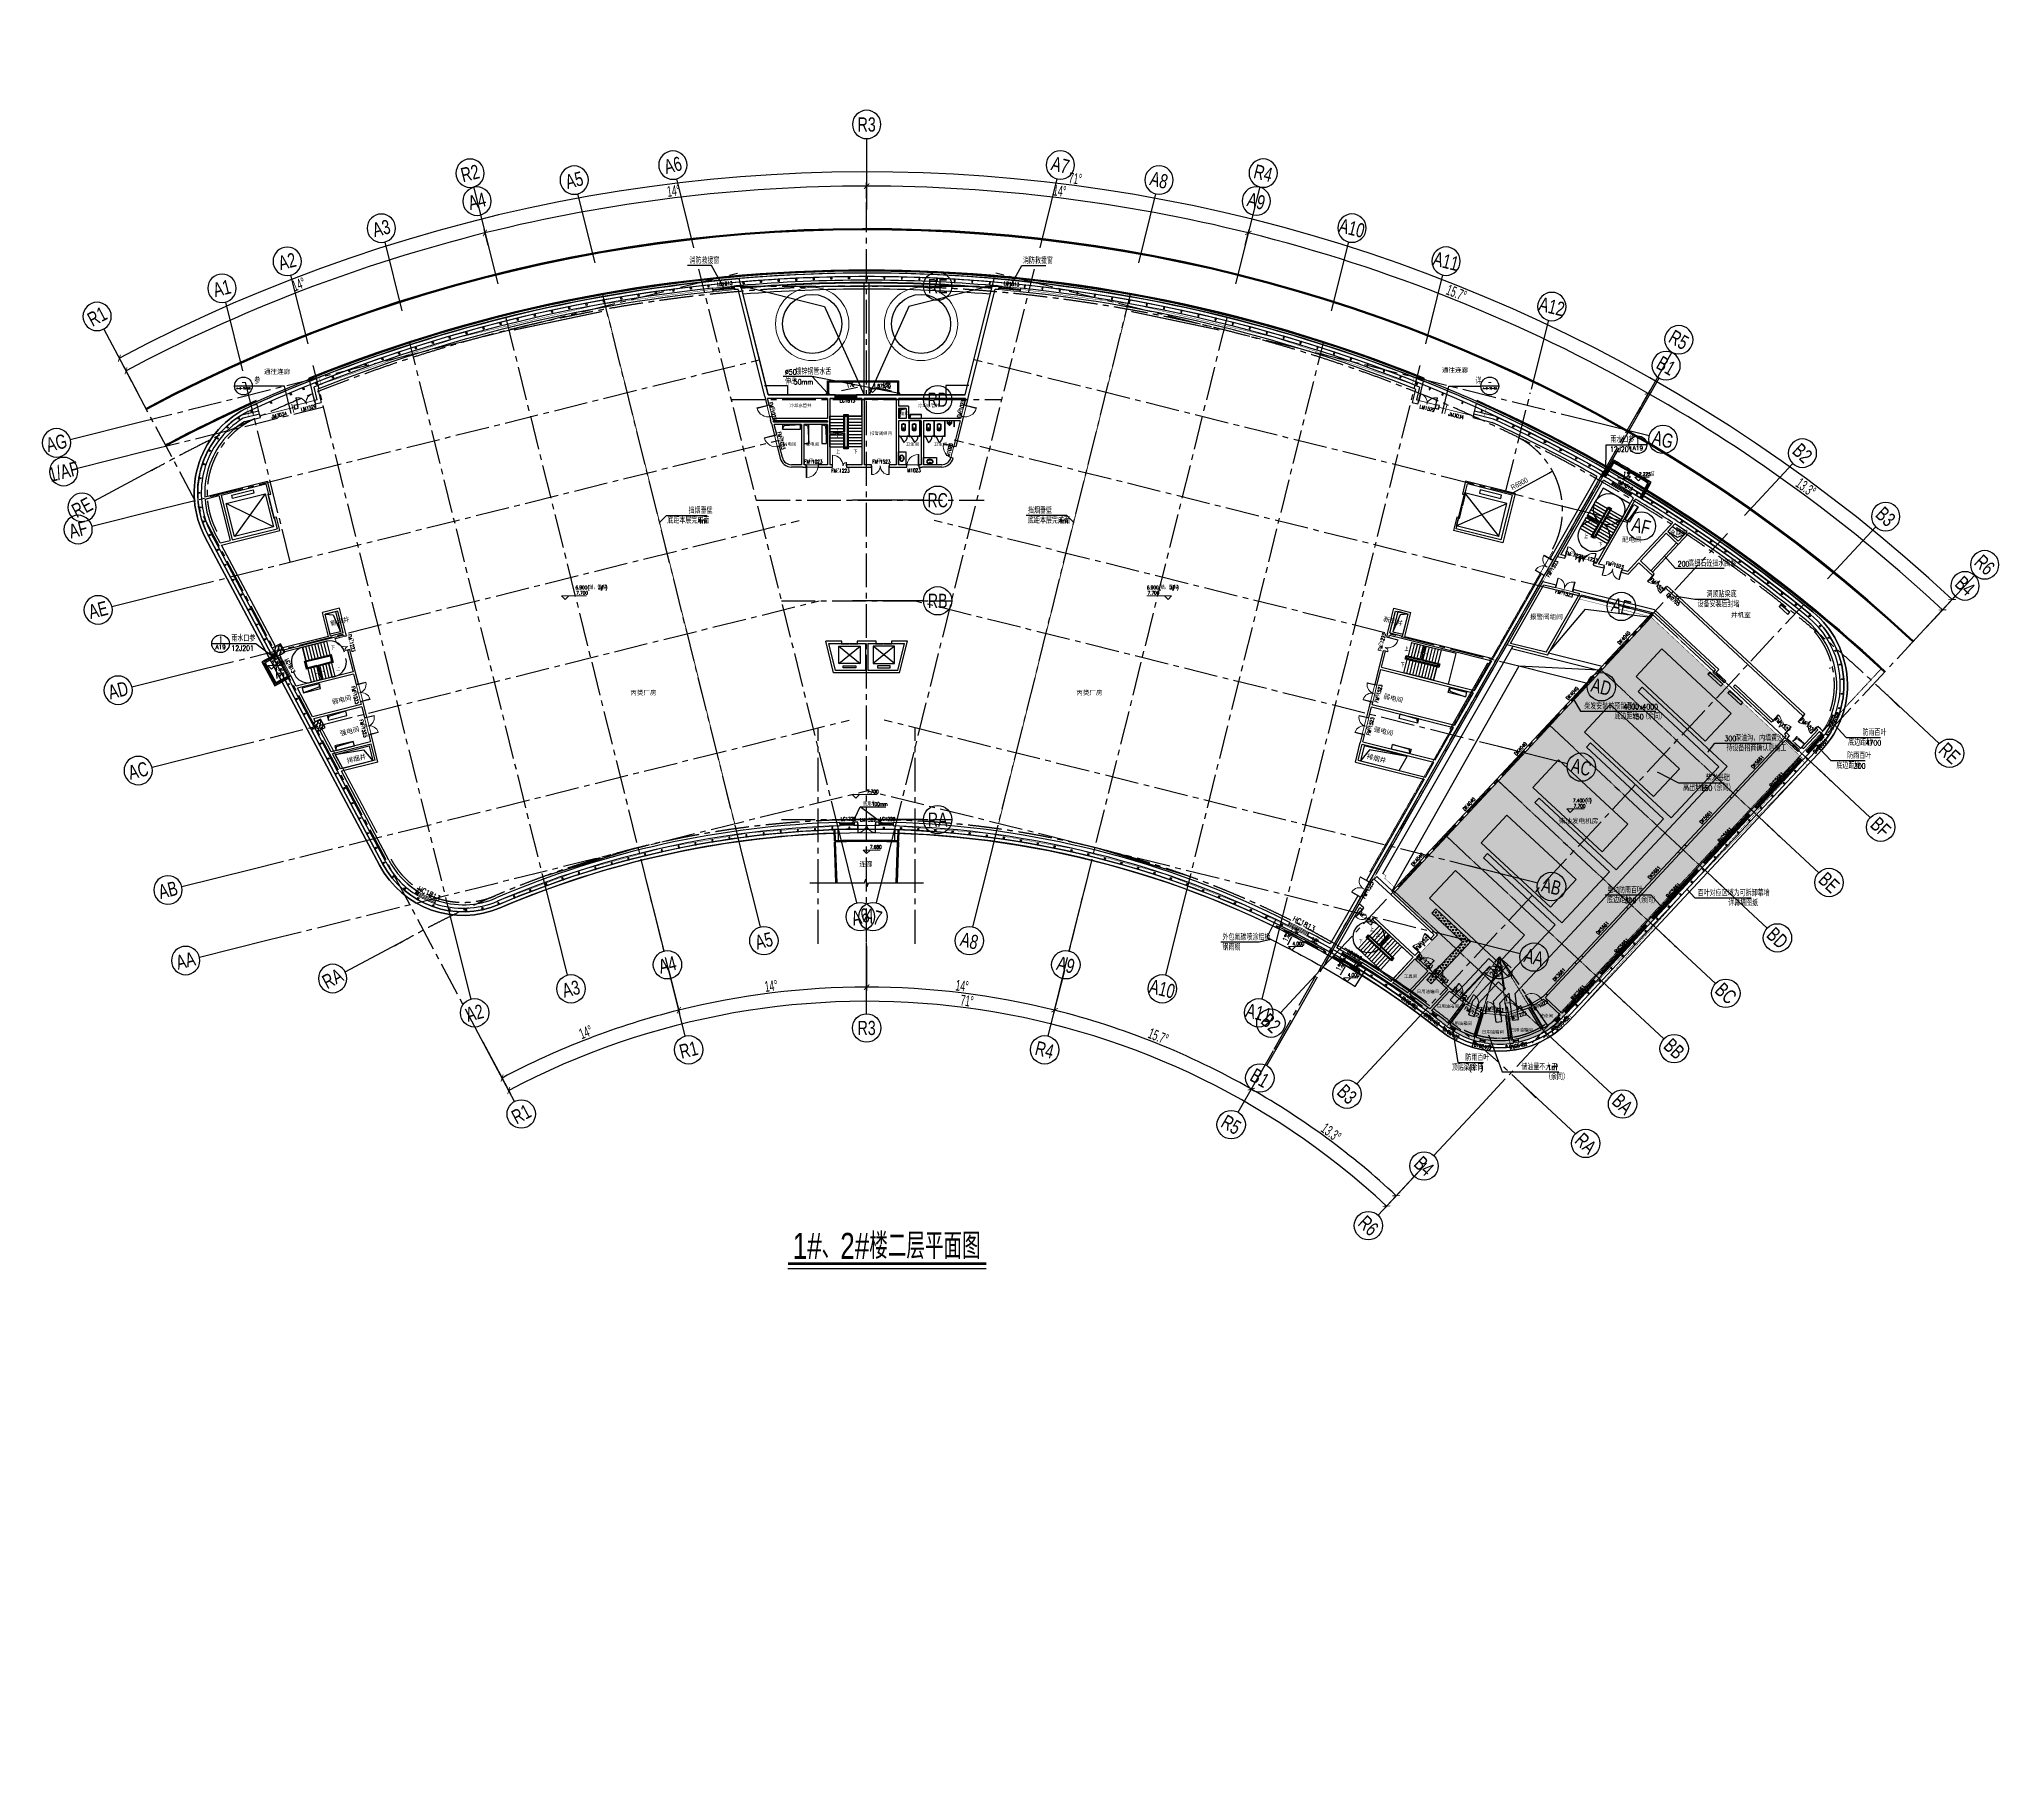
# Model space of a CAD drawing. Extents: x 138868 to 1251000, y -188972 to 132579.
# Drawn here: x 375368 to 541500, y -17122 to 128639 of the extents above; entities that cross this region are included whole.
import ezdxf
from ezdxf.enums import TextEntityAlignment as Align

# ---------------------------------------------------------------- set-up
doc = ezdxf.new("R2010")
doc.units = 0
for name, pattern in [('CENTER2', [28.575, 19.05, -3.175, 3.175, -3.175]), ('DASH', [0.35, 0.25, -0.1]), ('DASHDOT', [1, 0.5, -0.25, 0, -0.25])]:
    doc.linetypes.add(name, pattern=pattern)
doc.layers.get('0').update_dxf_attribs({"color": 8})
doc.layers.get('Defpoints').update_dxf_attribs({"color": 8})
for name, color, linetype in [('#幕墙线-平面', 8, 'Continuous'), ('#文字', 8, 'Continuous'), ('#标注', 8, 'Continuous'), ('#结构边线+内凹外凸边线', 8, 'Continuous'), ('#轴线', 8, 'CENTER2'), ('A-FLOR', 8, 'Continuous'), ('A-FLOR-OVHD', 8, 'DASH'), ('A-FLOR-PIPE', 8, 'Continuous'), ('A-FLOR-RAIL', 8, 'Continuous'), ('A-FLOR-SPCL', 8, 'Continuous'), ('A-FLOR-UNDR', 8, 'Continuous'), ('A-Hole', 8, 'Continuous'), ('A-OTHER', 8, 'Continuous'), ('A-ROOF', 8, 'Continuous'), ('A-THERMAL', 8, 'Continuous'), ('AXIS', 8, 'Continuous'), ('COLUMN', 8, 'Continuous'), ('CURTWALL', 8, 'Continuous'), ('DIM_IDEN', 8, 'Continuous'), ('DIM_LEAD', 8, 'Continuous'), ('DIM_SYMB', 8, 'Continuous'), ('EVTR', 8, 'Continuous'), ('G-equip', 8, 'Continuous'), ('STAIR', 8, 'Continuous'), ('WINDOW_TEXT', 8, 'Continuous'), ('建-填充', 8, 'Continuous'), ('数据中心轮廓线', 8, 'Continuous')]:
    doc.layers.add(name, color=color, linetype=linetype)
for name, color, linetype, lineweight in [('A-WALL', 8, 'Continuous', 50), ('DIM_ELEV', 8, 'Continuous', 5), ('DOOR_FIRE', 8, 'Continuous', 13), ('DOOR_FIRE_TEXT', 8, 'Continuous', 9), ('DOTE', 8, 'DASHDOT', 5), ('E', 8, 'Continuous', 9), ('G-设备基础', 8, 'Continuous', 9), ('PUB_DIM', 8, 'Continuous', 5), ('PUB_TEXT', 8, 'Continuous', 5), ('WALL', 8, 'Continuous', 30), ('WINDOW', 8, 'Continuous', 13), ('阻尼器布置', 8, 'Continuous', 9)]:
    doc.layers.add(name, color=color, linetype=linetype, lineweight=lineweight)
doc.styles.add('#文字', font='jrs.shx', dxfattribs={"width": 0.7, "bigfont": 'hztxt.shx'})
doc.styles.add('_TCH_DIM', font='SIMPLEX', dxfattribs={"bigfont": 'GBCBIG'})
doc.styles.add('_TCH_DIM_T3', font='SIMPLEX', dxfattribs={"width": 0.705882, "bigfont": 'GBCBIG'})
doc.styles.add('_TCH_LABEL', font='COMPLEX', dxfattribs={"bigfont": 'GBCBIG'})
doc.styles.add('_TCH_WINDOW', font='SIMPLEX', dxfattribs={"height": 3.5, "bigfont": 'GBCBIG'})
doc.styles.add('JHZX', font='jrs.shx', dxfattribs={"width": 0.6, "bigfont": 'jhz.shx'})
doc.styles.get("Standard").update_dxf_attribs({"font": 'arial.ttf'})
doc.dimstyles.new('_TCH_ARCH&&150', dxfattribs={"dimtxt": 446.25, "dimasz": 150, "dimexe": 375, "dimexo": 450, "dimgap": 189.375, "dimtad": 1, "dimdec": 0, "dimzin": 0, "dimdsep": 46, "dimtxsty": '_TCH_DIM_T3', "dimblk": 'ARCHTICK', "dimcen": 0.09, "dimclrt": 7, "dimazin": 2, "dimtfac": 1, "dimtdec": 0, "dimtix": 1, "dimtmove": 2, "dimatfit": 3, "dimfxl": 150, "dimtolj": 1, "dimtzin": 0, "dimarcsym": 0})
doc.dimstyles.new('JZBZ-300', dxfattribs={"dimscale": 300, "dimtxt": 3, "dimasz": 1.5, "dimexe": 1, "dimexo": 1, "dimgap": 0.5, "dimtad": 1, "dimdec": 0, "dimdsep": 46, "dimtxsty": 'JHZX', "dimblk1": 'ARCHTICK', "dimblk2": 'ARCHTICK', "dimsah": 1, "dimcen": 0, "dimclrd": 1, "dimclre": 1, "dimclrt": 2, "dimadec": 1, "dimazin": 2, "dimtfac": 1, "dimtdec": 0, "dimtix": 1, "dimtmove": 0, "dimatfit": 3, "dimfxl": 1, "dimtolj": 1, "dimlwd": -1, "dimlwe": -1, "dimarcsym": 1})
pattern_1 = [(60, (-1181910.99, -339208.73), (-142.87495, 247.46673), [142.875, -142.875]), (120, (-1181910.99, -339208.73), (-285.74995, 3e-05), [142.875, -142.875]), (0, (-1181982.42, -339085), (142.875, 247.4667), [142.875, -142.875])]

# ---------------------------------------------------------------- blocks, each defined once
blk = doc.blocks.new('*U3266')
blk.add_line((-15.11, -0.75), (15.37, -0.75))
at = {"const_width": 0.4}
blk.add_lwpolyline([(-15.11, 0), (15.37, 0)], dxfattribs=at)
at = {"style": 'JHZX', "width": 0.75}
blk.add_attdef('立面图', text='', height=4, dxfattribs=at).set_placement((0.06, 2.74), align=Align.MIDDLE_CENTER)
blk = doc.blocks.new('ll-n')
at = {"layer": 'A-FLOR'}
for p, q in [((-2600, 74467), (-2720, 77903)), ((2600, 74467), (2720, 77903))]:
    blk.add_line(p, q, dxfattribs=at)
blk.add_arc((0, 0), 77950, 88, 92, dxfattribs=at)
at = {"layer": 'A-FLOR-RAIL'}
for p, q in [((-2550, 74468), (-2670, 77904)), ((-2500, 74470), (-2620, 77906)), ((2500, 74470), (2620, 77906)), ((2550, 74468), (2670, 77904))]:
    blk.add_line(p, q, dxfattribs=at)
at = {"layer": 'DIM_SYMB'}
blk.add_lwpolyline([(-4799, 74467), (-170, 74467), (-56, 74782), (56, 74152), (167, 74467), (4796, 74467)], dxfattribs=at)
blk = doc.blocks.new('9-10#$0$$TCHSYS$APDOOR2D')
blk.add_line((0.5, 0), (0, 0.87))
blk.add_arc((0.5, 0), 1, 120, 180)
blk = doc.blocks.new('9-10#$0$$lvtry$00000202')
for p, q in [((140, -470, 0), (-140, -470, 0)), ((-110, -40, 0), (-110, -470, 0)), ((100, -30, 0), (-100, -30, 0)), ((110, -470, 0), (110, -40, 0))]:
    blk.add_line(p, q)
at = {"elevation": 0}
blk.add_lwpolyline([(140, -40, 0.4142136), (100, 0), (-100, 0, 0.4142136), (-140, -40), (-140, -480, 0.4142136), (-30, -590), (30, -590, 0.4142136), (140, -480)], format="xyb", close=True, dxfattribs=at)
blk.add_circle((0, -359, 0), 20)
for centre, start, end in [((-100, -40, 0), 90, 180), ((100, -40, 0), 0, 90)]:
    blk.add_arc(centre, 10, start, end)
for p in [(0, 0, 0), (0, -359, 0)]:
    blk.add_point(p)
blk = doc.blocks.new('9-10#$0$$lvtry$00000195')
for p, q in [((-165, -91), (-34, -91)), ((-17, -58), (-17, -48)), ((-16, -91), (-11, -91)), ((11, -91), (165, -91)), ((17, -58), (17, -48))]:
    blk.add_line(p, q)
blk.add_lwpolyline([(273, -195, -0.1321382), (254, -266, -0.1066614), (193, -332, -0.0833394), (108, -374, -0.0720394), (0, -389, -0.0720394), (-108, -374, -0.0833394), (-193, -332, -0.1066614), (-254, -266, -0.1321382), (-273, -195, -0.1321382), (-254, -124, -0.1066614), (-193, -57, -0.0833394), (-108, -16, -0.0720394), (0, 0, -0.0720394), (108, -16, -0.0833394), (193, -57, -0.1066614), (254, -124, -0.1321382)], format="xyb", close=True)
blk.add_circle((0, -58), 16.7)
for centre, radius, start, end in [((-131, -195), 101, 149.8906, 180), ((-131, -195), 101, 180, 210.1094), ((-68, -231), 174, 128.92569, 149.8906), ((-68, -158), 174, 210.1094, 234.46232), ((-165, -111), 20, 90, 128.92569), ((-27, -100), 245, 234.46232, 253.51826), ((0, -9), 340, 253.51826, 270), ((-40, -49), 10.1, 106.60956, 258.16482), ((-64, 218), 259, 274.70692, 282.37316), ((-75, -228), 173, 71.36005, 79.18732), ((-29, -95), 6.77, 155.34398, 308.32242), ((-171, 3), 166, 324.84107, 338.13372), ((-171, 3), 170, 324.84107, 331.35233), ((-29, -95), 3.37, 155.34398, 308.32242), ((100, -210), 170, 132.31406, 138.82532), ((100, -210), 166, 125.53268, 138.82532), ((0, -131), 25, 112.516, 67.484), ((-12, -74), 10.6, 201.89238, 261.77402), ((0, -48), 16.7, 0, 180), ((-381, -131), 372, 2.39824, 6.76269), ((0, -111), 9.9, 201.78369, 338.21631), ((0, -9), 340, 270, 286.48174), ((64, 218), 259, 257.62684, 265.29308), ((381, -131), 372, 170.10083, 177.60176), ((75, -228), 173, 100.81268, 110.41907), ((40, -49), 10.1, 281.83518, 73.39044), ((27, -100), 245, 286.48174, 305.53768), ((165, -111), 20, 51.07431, 90), ((165, -111), 20, 51.07431, 90), ((68, -158), 174, 305.53768, 329.8906), ((68, -231), 174, 30.1094, 51.07431), ((131, -195), 101, 0, 30.1094), ((131, -195), 101, 329.8906, 0)]:
    blk.add_arc(centre, radius, start, end)
for p in [(0, -58), (0, -131)]:
    blk.add_point(p)
blk = doc.blocks.new('9-10#$0$$lvtry$00000224')
at = {"elevation": 0}
blk.add_lwpolyline([(-205, -191), (-205, 0), (205, 0), (205, -191, 0.2680682), (51, -323, -0.3177651), (0, -360, -0.3177651), (-51, -323, 0.2680682)], format="xyb", close=True, dxfattribs=at)
for centre in [(0, -60, 0), (0, -242, 0)]:
    blk.add_circle(centre, 20)
for centre, radius, start, end in [((-152, -175, 0), 10, 114.10839, 248.1394), ((5, -526, 0), 395, 66.66751, 114.10839), ((-243, -401, 0), 233, 19.26394, 68.1394), ((0, -316, 0), 24, 199.26394, 269.49984), ((0, -316, 0), 24, 270.50016, 340.73606), ((243, -401, 0), 233, 110.49411, 160.73606), ((158, -173, 0), 10, 290.49411, 66.66751)]:
    blk.add_arc(centre, radius, start, end)
for p in [(0, -60, 0), (0, -242, 0)]:
    blk.add_point(p)
blk = doc.blocks.new('Hole-3F')
at = {"layer": 'A-Hole'}
for points in [[(-7100, 112800), (-5600, 112800), (-5600, 113200), (-7100, 113200)], [(-5300, 113200), (-5300, 111600), (-4900, 111600), (-4900, 113200)], [(-3800, 113200), (-3800, 111600), (-3400, 111600), (-3400, 113200)], [(2800, 114550), (3350, 114550), (3350, 113700), (2800, 113700)], [(3650, 113700), (4650, 113700), (4650, 114050), (3650, 114050)], [(-46254, 91271), (-47710, 90908), (-47613, 90520), (-46158, 90883)], [(49262, 90934), (50718, 90571), (50621, 90183), (49165, 90545)], [(-45492, 88215), (-43940, 88602), (-44037, 88990), (-45589, 88603)], [(46560, 87949), (45007, 88336), (45104, 88724), (46656, 88337)], [(-44851, 85643), (-43299, 86031), (-43396, 86419), (-44948, 86032)], [(-42062, 86030), (-41747, 84768), (-44283, 84136), (-44912, 85319)], [(42062, 86030), (41747, 84768), (45009, 83955), (45678, 85128)], [(45919, 85377), (44366, 85764), (44463, 86153), (46015, 85765)]]:
    blk.add_lwpolyline(points, close=True, dxfattribs=at)
for points in [[(-7100, 112800), (-6983, 113123), (-5600, 113200)], [(-5300, 113200), (-4977, 113082), (-4900, 111600)], [(-3800, 113200), (-3477, 113082), (-3400, 111600)], [(2800, 113700), (2904, 114443), (3350, 114550)], [(3650, 113700), (3723, 114006), (4650, 114050)], [(-45342, 95466), (-45766, 97164), (-44892, 97382), (-44469, 95684), (-45342, 95466)], [(-45766, 97164), (-45103, 97108), (-44469, 95684)], [(45342, 95466), (45766, 97164), (44892, 97382), (44469, 95684), (45342, 95466)], [(45766, 97164), (45103, 97108), (44469, 95684)], [(-46254, 91271), (-46297, 90994), (-47613, 90520)], [(49262, 90934), (49304, 90656), (50621, 90183)], [(-45492, 88215), (-45457, 88557), (-44037, 88990)], [(46560, 87949), (46524, 88290), (45104, 88724)], [(-44851, 85643), (-44815, 85985), (-43396, 86419)], [(-44912, 85319), (-42520, 85713), (-41747, 84768)], [(45678, 85128), (42520, 85713), (41747, 84768)], [(45919, 85377), (45883, 85719), (44463, 86153)]]:
    blk.add_lwpolyline(points, dxfattribs=at)
blk = doc.blocks.new('_ARCHTICK')
at = {"color": 0, "linetype": 'ByBlock', "const_width": 0.15}
blk.add_lwpolyline([(-0.5, -0.5), (0.5, 0.5)], dxfattribs=at)
blk = doc.blocks.new('*D190')
at = {"layer": 'AXIS', "color": 0, "lineweight": -2, "transparency": 16777216}
for p, q in [((52841, -58830), (54205, -57367)), ((53813, -57002), (54479, -57623)), ((52449, -58465), (53115, -59086))]:
    blk.add_line(p, q, dxfattribs=at)
at = {"layer": 'Defpoints', "color": 0, "transparency": 16777216}
for p in [(53484, -56695), (54205, -57367), (52120, -58158)]:
    blk.add_point(p, dxfattribs=at)
at = {"layer": 'AXIS', "color": 0, "lineweight": -2, "transparency": 16777216, "xscale": 150, "yscale": 150, "zscale": 150}
for p, rotation in [((54205, -57367), 46.99999999951857), ((52841, -58830), 226.9999999995186)]:
    blk.add_blockref('_ARCHTICK', p, dxfattribs=dict(at, rotation=rotation))
at = {"layer": 'AXIS', "color": 7, "transparency": 16777216, "insert": (53221, -57817), "char_height": 446.2, "attachment_point": 5, "rotation": 47, "style": '_TCH_DIM_T3'}
blk.add_mtext('\\A1;2000', dxfattribs=at)
blk = doc.blocks.new('$DorLib2D$00000002')
for p, q in [((-0.5, 0), (-0.5, 0.4875)), ((-0.475, 0.4875), (-0.5, 0.4875)), ((-0.475, 0), (-0.475, 0.4875)), ((0.475, 0), (0.475, 0.4875)), ((0.475, 0.4875), (0.5, 0.4875)), ((0.5, 0), (0.5, 0.4875)), ((-0.5, 0), (-0.475, 0)), ((0.5, 0), (0.475, 0))]:
    blk.add_line(p, q)
for centre, start, end in [((-0.4875, 0), 0, 88.530716), ((0.4875, 0), 91.469284, 180)]:
    blk.add_arc(centre, 0.4875, start, end)
blk = doc.blocks.new('$DorLib2D$00000225')
for p, q in [((-0.5, 0), (-0.5, 0.25)), ((-0.48, 0.25), (-0.5, 0.25)), ((-0.48, 0), (-0.48, 0.25)), ((0.48, 0), (0.48, 0.75)), ((0.48, 0.75), (0.5, 0.75)), ((0.5, 0), (0.5, 0.75)), ((-0.48, 0), (-0.5, 0)), ((0.48, 0), (0.5, 0))]:
    blk.add_line(p, q)
for centre, radius, start, end in [((-0.5, 0), 0.251, 359.7899, 84.0974), ((0.5, 0), 0.755, 92.2493, 179.7238)]:
    blk.add_arc(centre, radius, start, end)
blk = doc.blocks.new('$DORLIB2D$00000127')
for points in [[(-0.533, 0.795), (-0.533, 0.69)], [(-0.033, 0.795), (-0.533, 0.795)], [(-0.033, 0.69), (-0.533, 0.69)], [(0.5, 0.5), (-0.5, 0.5)], [(-0.033, 0.795), (-0.033, 0.69)], [(0.533, 0.795), (0.033, 0.795)], [(0.033, 0.795), (0.033, 0.69)], [(0.533, 0.69), (0.033, 0.69)], [(0.533, 0.795), (0.533, 0.69)]]:
    blk.add_lwpolyline(points)
blk = doc.blocks.new('$DorLib2D$00000001')
for p, q in [((0.45, 0.975), (0.5, 0.975)), ((0.45, 0), (0.45, 0.975)), ((0.5, 0), (0.45, 0)), ((0.5, 0), (0.5, 0.975))]:
    blk.add_line(p, q)
blk.add_arc((0.475, 0), 0.975, 91.46928, 180)
blk = doc.blocks.new('$DorLib2D$00000213')
at = {"const_width": 0.02}
blk.add_lwpolyline([(0.5, 0), (-0.5, 0)], dxfattribs=at)
blk = doc.blocks.new('$WINLIB2D$00000039')
for points in [[(-0.5, 0.5), (-0.5, -0.5)], [(0.5, 0.5), (-0.5, 0.5)], [(0.5, -0.5), (0.5, 0.5)], [(-0.5, 0.167), (0.5, 0.167)], [(-0.452, -0.167), (-0.5, 0.084)], [(-0.384, -0.167), (-0.448, 0.167)], [(-0.316, -0.167), (-0.38, 0.167)], [(-0.248, -0.167), (-0.312, 0.167)], [(-0.18, -0.167), (-0.244, 0.167)], [(-0.112, -0.167), (-0.176, 0.167)], [(-0.044, -0.167), (-0.108, 0.167)], [(0.024, -0.167), (-0.04, 0.167)], [(0.092, -0.167), (0.028, 0.167)], [(0.16, -0.167), (0.096, 0.167)], [(0.228, -0.167), (0.164, 0.167)], [(0.296, -0.167), (0.232, 0.167)], [(0.364, -0.167), (0.3, 0.167)], [(0.432, -0.167), (0.368, 0.167)], [(0.5, -0.167), (0.436, 0.167)], [(-0.5, -0.167), (0.5, -0.167)], [(0.5, -0.5), (-0.5, -0.5)]]:
    blk.add_lwpolyline(points)
blk = doc.blocks.new('$WINLIB2D$00000007')
for points in [[(-0.5, 0.5), (0.5, 0.5)], [(-0.5, 0.5), (-0.5, -0.5)], [(0.5, 0.5), (0.5, -0.5)], [(-0.5, -0.5), (0.5, -0.5)]]:
    blk.add_lwpolyline(points)
blk = doc.blocks.new('$WINLIB2D$00000001')
for points in [[(-0.5, 0.5), (-0.5, -0.5)], [(-0.5, 0.5), (0.5, 0.5)], [(0.5, 0.167), (-0.5, 0.167)], [(0.5, -0.5), (0.5, 0.5)], [(0.5, -0.167), (-0.5, -0.167)], [(-0.5, -0.5), (0.5, -0.5)]]:
    blk.add_lwpolyline(points)
blk = doc.blocks.new('_FZH')
at = {"layer": '建-填充', "ltscale": 300}
h = blk.add_hatch(dxfattribs=at)
h.set_pattern_fill('钢筋混凝土', color=256, scale=0.125, angle=-90)
h.set_pattern_definition([(315, (-0.5, 0.5), (0.22097, 0.22097), []), (320, (-0.5, 0.5), (-0.07844, -0.89658), [0.09375, -1.03125]), (265, (-0.5, 0.5), (0.94024, 0.17344), [0.075, -0.825]), (10.45, (-0.5065, 0.4253), (0.8618, -0.72314), [0.07968, -0.87643]), (316.18, (-0.25, 0.5), (-0.2069, -1.3341), [0.1406, -1.5469]), (6.64, (-0.2672, 0.3888), (1.2176, -1.1683), [0.1195, -1.31464]), (261.18, (-0.25, 0.5), (1.2176, -1.1683), [0.1125, -1.2375]), (291, (-0.3125, 0.375), (-0.50327, -0.74613), [0.09375, -1.03125]), (236, (-0.3125, 0.375), (0.90644, -0.30414), [0.075, -0.825]), (341.45, (-0.3544, 0.3128), (0.40316, -1.0503), [0.07968, -0.87643]), (307.5, (-0.5, 0.5), (0.41612, -0.0152), [0, -0.815, 0, -0.8375, 0, -0.828125]), (277.5, (-0.5, 0.5), (0.49301, -0.32884), [0, -0.4775, 0, -0.79625, 0, -0.315625]), (237.5, (-0.5, 0.77875), (-0.028194, -0.66728), [0, -0.3125, 0, -0.975, 0, -1.29375]), (227.5, (-0.5, 0.90375), (0.12513, -0.72898), [0, -0.40625, 0, -0.6475, 0, -0.91875])])
h.paths.add_polyline_path([(-0.5, 0.5), (-0.5, -0.5), (0.5, -0.5), (0.5, 0.5)])
at = {"layer": '#结构边线+内凹外凸边线'}
blk.add_lwpolyline([(-0.5, -0.5), (0.5, -0.5), (0.5, 0.5), (-0.5, 0.5)], close=True, dxfattribs=at)
blk = doc.blocks.new('*U3166')
blk.add_line((0, -20), (0, 0))
blk.add_circle((0, -24), 4)
at = {"style": 'JHZX', "width": 0.75}
blk.add_attdef('AXES', text='', height=4, dxfattribs=at).set_placement((0, -24), align=Align.MIDDLE_CENTER)
blk = doc.blocks.new('*U3167')
blk.add_line((20, 0), (0, 0))
blk.add_circle((24, 0), 4)
at = {"style": 'JHZX', "width": 0.75}
blk.add_attdef('AXES', text='', height=4, dxfattribs=at).set_placement((24, 0), align=Align.MIDDLE_CENTER)
blk = doc.blocks.new('*D3286')
at = {"layer": '#标注', "ltscale": 300, "transparency": 16777216}
for p, q in [((497668, 49885), (497736, 49957)), ((499726, 49741), (499669, 49822))]:
    blk.add_line(p, q, dxfattribs=at)
blk.add_arc((498786, 51083), 1839, 227, 305, dxfattribs=at)
at = {"layer": 'Defpoints', "color": 0, "ltscale": 300, "transparency": 16777216}
for p in [(498786, 51083), (497464, 49666), (498248, 49324), (499898, 49495)]:
    blk.add_point(p, dxfattribs=at)
at = {"layer": '#标注', "ltscale": 300, "transparency": 16777216, "xscale": 450, "yscale": 450, "zscale": 450}
for p, rotation in [((497531, 49738), 136.9999999995453), ((499841, 49577), 34.99999999999964)]:
    blk.add_blockref('_ARCHTICK', p, dxfattribs=dict(at, rotation=rotation))
at = {"layer": '#标注', "ltscale": 300, "transparency": 16777216, "insert": (498699, 49847), "char_height": 900, "attachment_point": 5, "rotation": 356, "style": 'JHZX'}
blk.add_mtext('\\A1;78°', dxfattribs=at)
blk = doc.blocks.new('*D3287')
at = {"layer": '#标注', "ltscale": 300, "transparency": 16777216}
for p, q in [((412865, 43883), (415189, 39512)), ((492422, 33409), (489046, 29789))]:
    blk.add_line(p, q, dxfattribs=at)
blk.add_arc((445302, -17122), 64442, 47, 118, dxfattribs=at)
at = {"layer": 'Defpoints', "color": 0, "ltscale": 300, "transparency": 16777216}
for p in [(412725, 44147), (466636, 43686), (492627, 33628), (445302, -17122)]:
    blk.add_point(p, dxfattribs=at)
at = {"layer": '#标注', "ltscale": 300, "transparency": 16777216, "xscale": 450, "yscale": 450, "zscale": 450}
for p, rotation in [((415049, 39777), 207.9999999999996), ((489251, 30008), 316.999999993665)]:
    blk.add_blockref('_ARCHTICK', p, dxfattribs=dict(at, rotation=rotation))
at = {"layer": '#标注', "ltscale": 300, "transparency": 16777216, "insert": (453792, 47363), "char_height": 900, "attachment_point": 5, "rotation": 352.5, "style": 'JHZX'}
blk.add_mtext('\\A1;71°', dxfattribs=at)
blk = doc.blocks.new('*D3288')
at = {"layer": '#标注', "ltscale": 300, "transparency": 16777216}
for p, q in [((479534, 42893), (477676, 39636)), ((492422, 33409), (489865, 30666))]:
    blk.add_line(p, q, dxfattribs=at)
blk.add_arc((445302, -17122), 65642, 47, 60.3, dxfattribs=at)
at = {"layer": 'Defpoints', "color": 0, "ltscale": 300, "transparency": 16777216}
for p in [(479683, 43154), (486225, 34202), (492627, 33628), (445302, -17122)]:
    blk.add_point(p, dxfattribs=at)
at = {"layer": '#标注', "ltscale": 300, "transparency": 16777216, "xscale": 450, "yscale": 450, "zscale": 450}
for p, rotation in [((477825, 39897), 150.2999999171136), ((490069, 30886), 316.999999993665)]:
    blk.add_blockref('_ARCHTICK', p, dxfattribs=dict(at, rotation=rotation))
at = {"layer": '#标注', "ltscale": 300, "transparency": 16777216, "insert": (484564, 36230), "char_height": 900, "attachment_point": 5, "rotation": 323.65, "style": 'JHZX'}
blk.add_mtext('\\A1;13.3°', dxfattribs=at)
blk = doc.blocks.new('*D3289')
at = {"layer": '#标注', "ltscale": 300, "transparency": 16777216}
for p, q in [((462017, 49918), (461110, 46279)), ((479534, 42893), (477676, 39636))]:
    blk.add_line(p, q, dxfattribs=at)
blk.add_arc((445302, -17122), 65642, 60.3, 76, dxfattribs=at)
at = {"layer": 'Defpoints', "color": 0, "ltscale": 300, "transparency": 16777216}
for p in [(462089, 50209), (472488, 42625), (479683, 43154), (445302, -17122)]:
    blk.add_point(p, dxfattribs=at)
at = {"layer": '#标注', "ltscale": 300, "transparency": 16777216, "xscale": 450, "yscale": 450, "zscale": 450}
for p, rotation in [((461182, 46570), 165.999999999999), ((477825, 39897), 330.2999999171137)]:
    blk.add_blockref('_ARCHTICK', p, dxfattribs=dict(at, rotation=rotation))
at = {"layer": '#标注', "ltscale": 300, "transparency": 16777216, "insert": (469956, 44361), "char_height": 900, "attachment_point": 5, "rotation": 338.15, "style": 'JHZX'}
blk.add_mtext('\\A1;15.7°', dxfattribs=at)
blk = doc.blocks.new('*D3290')
at = {"layer": '#标注', "ltscale": 300, "transparency": 16777216}
for p, q in [((445302, 51970), (445302, 48220)), ((462017, 49918), (461110, 46279))]:
    blk.add_line(p, q, dxfattribs=at)
blk.add_arc((445302, -17122), 65642, 76, 90, dxfattribs=at)
at = {"layer": 'Defpoints', "color": 0, "ltscale": 300, "transparency": 16777216}
for p in [(445302, 52270), (462089, 50209), (455948, 47651), (445302, -17122)]:
    blk.add_point(p, dxfattribs=at)
at = {"layer": '#标注', "ltscale": 300, "transparency": 16777216, "xscale": 450, "yscale": 450, "zscale": 450}
for p, rotation in [((445302, 48520), 179.9999999999995), ((461182, 46570), 345.9999999999987)]:
    blk.add_blockref('_ARCHTICK', p, dxfattribs=dict(at, rotation=rotation))
at = {"layer": '#标注', "ltscale": 300, "transparency": 16777216, "insert": (453375, 48626), "char_height": 900, "attachment_point": 5, "rotation": 353, "style": 'JHZX'}
blk.add_mtext('\\A1;14°', dxfattribs=at)
blk = doc.blocks.new('*D3291')
at = {"layer": '#标注', "ltscale": 300, "transparency": 16777216}
for p, q in [((445302, 51970), (445302, 48220)), ((428587, 49918), (429494, 46279))]:
    blk.add_line(p, q, dxfattribs=at)
blk.add_arc((445302, -17122), 65642, 90, 104, dxfattribs=at)
at = {"layer": 'Defpoints', "color": 0, "ltscale": 300, "transparency": 16777216}
for p in [(445302, 52270), (428515, 50209), (439961, 48302), (445302, -17122)]:
    blk.add_point(p, dxfattribs=at)
at = {"layer": '#标注', "ltscale": 300, "transparency": 16777216, "xscale": 450, "yscale": 450, "zscale": 450}
for p, rotation in [((445302, 48520), 359.9999999999996), ((429422, 46570), 194.0000000000006)]:
    blk.add_blockref('_ARCHTICK', p, dxfattribs=dict(at, rotation=rotation))
at = {"layer": '#标注', "ltscale": 300, "transparency": 16777216, "insert": (437229, 48626), "char_height": 900, "attachment_point": 5, "rotation": 7, "style": 'JHZX'}
blk.add_mtext('\\A1;14°', dxfattribs=at)
blk = doc.blocks.new('*D3292')
at = {"layer": '#标注', "ltscale": 300, "transparency": 16777216}
for p, q in [((428587, 49918), (429494, 46279)), ((412865, 43883), (414626, 40572))]:
    blk.add_line(p, q, dxfattribs=at)
blk.add_arc((445302, -17122), 65642, 104, 118, dxfattribs=at)
at = {"layer": 'Defpoints', "color": 0, "ltscale": 300, "transparency": 16777216}
for p in [(428515, 50209), (424293, 45067), (412725, 44147), (445302, -17122)]:
    blk.add_point(p, dxfattribs=at)
at = {"layer": '#标注', "ltscale": 300, "transparency": 16777216, "xscale": 450, "yscale": 450, "zscale": 450}
for p, rotation in [((429422, 46570), 14.00000000000064), ((414485, 40836), 207.9999999999995)]:
    blk.add_blockref('_ARCHTICK', p, dxfattribs=dict(at, rotation=rotation))
at = {"layer": '#标注', "ltscale": 300, "transparency": 16777216, "insert": (421563, 44720), "char_height": 900, "attachment_point": 5, "rotation": 21, "style": 'JHZX'}
blk.add_mtext('\\A1;14°', dxfattribs=at)
blk = doc.blocks.new('*D3293')
at = {"layer": '#标注', "ltscale": 300, "transparency": 16777216}
for p, q in [((383191, 99692), (381994, 101944)), ((535530, 79636), (537269, 81501))]:
    blk.add_line(p, q, dxfattribs=at)
blk.add_arc((445302, -17122), 134550, 47, 118, dxfattribs=at)
at = {"layer": 'Defpoints', "color": 0, "ltscale": 300, "transparency": 16777216}
for p in [(489847, 109841), (383332, 99427), (535326, 79417), (445302, -17122)]:
    blk.add_point(p, dxfattribs=at)
at = {"layer": '#标注', "ltscale": 300, "transparency": 16777216, "xscale": 450, "yscale": 450, "zscale": 450}
for p, rotation in [((382135, 101679), 207.9999999999996), ((537065, 81282), 316.9999999936651)]:
    blk.add_blockref('_ARCHTICK', p, dxfattribs=dict(at, rotation=rotation))
at = {"layer": '#标注', "ltscale": 300, "transparency": 16777216, "insert": (462943, 116872), "char_height": 900, "attachment_point": 5, "rotation": 352.5, "style": 'JHZX'}
blk.add_mtext('\\A1;71°', dxfattribs=at)
blk = doc.blocks.new('*D3294')
at = {"layer": '#标注', "ltscale": 300, "transparency": 16777216}
for p, q in [((510851, 97798), (511520, 98971)), ((535530, 79636), (536451, 80624))]:
    blk.add_line(p, q, dxfattribs=at)
blk.add_arc((445302, -17122), 133350, 47, 60.3, dxfattribs=at)
at = {"layer": 'Defpoints', "color": 0, "ltscale": 300, "transparency": 16777216}
for p in [(510703, 97538), (528436, 87143), (535326, 79417), (445302, -17122)]:
    blk.add_point(p, dxfattribs=at)
at = {"layer": '#标注', "ltscale": 300, "transparency": 16777216, "xscale": 450, "yscale": 450, "zscale": 450}
for p, rotation in [((511371, 98710), 150.2999999171138), ((536246, 80404), 316.9999999936651)]:
    blk.add_blockref('_ARCHTICK', p, dxfattribs=dict(at, rotation=rotation))
at = {"layer": '#标注', "ltscale": 300, "transparency": 16777216, "insert": (524696, 90763), "char_height": 900, "attachment_point": 5, "rotation": 323.65, "style": 'JHZX'}
blk.add_mtext('\\A1;13.3°', dxfattribs=at)
blk = doc.blocks.new('*D3295')
at = {"layer": '#标注', "ltscale": 300, "transparency": 16777216}
for p, q in [((477308, 111249), (477635, 112558)), ((510851, 97798), (511520, 98971))]:
    blk.add_line(p, q, dxfattribs=at)
blk.add_arc((445302, -17122), 133350, 60.3, 76, dxfattribs=at)
at = {"layer": 'Defpoints', "color": 0, "ltscale": 300, "transparency": 16777216}
for p in [(477236, 110957), (500531, 104254), (510703, 97538), (445302, -17122)]:
    blk.add_point(p, dxfattribs=at)
at = {"layer": '#标注', "ltscale": 300, "transparency": 16777216, "xscale": 450, "yscale": 450, "zscale": 450}
for p, rotation in [((477562, 112267), 165.999999999999), ((511371, 98710), 330.2999999171137)]:
    blk.add_blockref('_ARCHTICK', p, dxfattribs=dict(at, rotation=rotation))
at = {"layer": '#标注', "ltscale": 300, "transparency": 16777216, "insert": (495155, 107206), "char_height": 900, "attachment_point": 5, "rotation": 338.15, "style": 'JHZX'}
blk.add_mtext('\\A1;15.7°', dxfattribs=at)
blk = doc.blocks.new('*D3296')
at = {"layer": '#标注', "ltscale": 300, "transparency": 16777216}
for p, q in [((445302, 115178), (445302, 116528)), ((477308, 111249), (477635, 112558))]:
    blk.add_line(p, q, dxfattribs=at)
blk.add_arc((445302, -17122), 133350, 76, 90, dxfattribs=at)
at = {"layer": 'Defpoints', "color": 0, "ltscale": 300, "transparency": 16777216}
for p in [(445302, 114878), (466928, 114463), (477236, 110957), (445302, -17122)]:
    blk.add_point(p, dxfattribs=at)
at = {"layer": '#标注', "ltscale": 300, "transparency": 16777216, "xscale": 450, "yscale": 450, "zscale": 450}
for p, rotation in [((445302, 116228), 179.9999999999997), ((477562, 112267), 345.999999999999)]:
    blk.add_blockref('_ARCHTICK', p, dxfattribs=dict(at, rotation=rotation))
at = {"layer": '#标注', "ltscale": 300, "transparency": 16777216, "insert": (461626, 115830), "char_height": 900, "attachment_point": 5, "rotation": 353, "style": 'JHZX'}
blk.add_mtext('\\A1;14°', dxfattribs=at)
blk = doc.blocks.new('*D3297')
at = {"layer": '#标注', "ltscale": 300, "transparency": 16777216}
for p, q in [((445302, 115178), (445302, 116528)), ((413296, 111249), (412969, 112558))]:
    blk.add_line(p, q, dxfattribs=at)
blk.add_arc((445302, -17122), 133350, 90, 104, dxfattribs=at)
at = {"layer": 'Defpoints', "color": 0, "ltscale": 300, "transparency": 16777216}
for p in [(434453, 115786), (445302, 114878), (413368, 110957), (445302, -17122)]:
    blk.add_point(p, dxfattribs=at)
at = {"layer": '#标注', "ltscale": 300, "transparency": 16777216, "xscale": 450, "yscale": 450, "zscale": 450}
for p, rotation in [((445302, 116228), 359.9999999999997), ((413042, 112267), 194.0000000000007)]:
    blk.add_blockref('_ARCHTICK', p, dxfattribs=dict(at, rotation=rotation))
at = {"layer": '#标注', "ltscale": 300, "transparency": 16777216, "insert": (428978, 115830), "char_height": 900, "attachment_point": 5, "rotation": 7, "style": 'JHZX'}
blk.add_mtext('\\A1;14°', dxfattribs=at)
blk = doc.blocks.new('*D3298')
at = {"layer": '#标注', "ltscale": 300, "transparency": 16777216}
for p, q in [((413296, 111249), (412969, 112558)), ((383191, 99692), (382557, 100884))]:
    blk.add_line(p, q, dxfattribs=at)
blk.add_arc((445302, -17122), 133350, 104, 118, dxfattribs=at)
at = {"layer": 'Defpoints', "color": 0, "ltscale": 300, "transparency": 16777216}
for p in [(413368, 110957), (402622, 109214), (383332, 99427), (445302, -17122)]:
    blk.add_point(p, dxfattribs=at)
at = {"layer": '#标注', "ltscale": 300, "transparency": 16777216, "xscale": 450, "yscale": 450, "zscale": 450}
for p, rotation in [((413042, 112267), 14.00000000000059), ((382698, 100619), 207.9999999999995)]:
    blk.add_blockref('_ARCHTICK', p, dxfattribs=dict(at, rotation=rotation))
at = {"layer": '#标注', "ltscale": 300, "transparency": 16777216, "insert": (397299, 107932), "char_height": 900, "attachment_point": 5, "rotation": 21, "style": 'JHZX'}
blk.add_mtext('\\A1;14°', dxfattribs=at)
blk = doc.blocks.new('LZ')
at = {"layer": '#幕墙线-平面', "ltscale": 250}
for points in [[(-33, 0, -0.4142136), (-40, 7), (-40, 172, -0.4142136), (-33, 180), (32, 180, -0.4142136), (40, 172), (40, 7, -0.4142136), (32, 0)], [(-33, 6, -0.4142136), (-34, 7), (-34, 172, -0.4142136), (-33, 174), (32, 174, -0.4142136), (34, 172), (34, 7, -0.4142136), (32, 6)]]:
    blk.add_lwpolyline(points, format="xyb", close=True, dxfattribs=at)
blk = doc.blocks.new('A$C3439122e')
at = {"layer": 'A-FLOR-PIPE'}
h = blk.add_hatch(dxfattribs=at)
h.set_pattern_fill('TRIANG', color=256, scale=100)
h.set_pattern_definition(pattern_1)
h.paths.add_polyline_path([(59468, -54823.4), (63832.8, -50142.7), (68197.6, -45462.1), (72732.9, -40598.6), (65574.5, -33923.3), (65233.5, -34289), (72026.2, -40623.2), (68002.4, -44938.2), (61200.8, -38595.6), (60859.8, -38961.3), (67368.8, -45031.1), (63345.1, -49346.1), (56836, -43276.3), (56495, -43642), (62784.6, -49507.2), (58760.9, -53822.2), (52471.2, -47957), (52130.2, -48322.7), (58200.5, -53983.2), (54176.7, -58298.2), (53847.6, -57991.3), (52604.3, -56831.9), (49336.2, -60336.4), (49701.9, -60677.4), (52628.9, -57538.6), (53323.7, -58186.5), (51250.1, -60410.2), (50888.8, -61591.8), (51367, -61738), (51694.5, -60666.8), (53416.6, -58820), (54001.7, -59365.6), (52988.1, -60452.5), (53205.8, -62225.5), (53702.1, -62164.5), (53512.8, -60623), (54314.1, -59763.8), (54595.4, -62054.8), (55091.6, -61993.9), (54822.8, -59804.7)])
h = blk.add_hatch(dxfattribs=at)
h.set_pattern_fill('TRIANG', color=256, scale=100)
h.set_pattern_definition(pattern_1)
h.paths.add_polyline_path([(51068.4, -55399.7), (48106.4, -52637.6), (47765.4, -53003.3), (50361.7, -55424.4), (47360.9, -58642.4), (47726.6, -58983.4)])
at = {"layer": 'DIM_SYMB'}
for points in [[(-2111.7, -8843.4), (-1670.9, -8752.9), (-1683, -8694.1)], [(2111.7, -8843.4), (1670.9, -8752.9), (1683, -8694.1)], [(63511.1, -16201.9), (63955.1, -16275.1), (63964.9, -16215.9)], [(-49899.7, -32001.2), (-49873.4, -32450.4), (-49813.5, -32446.9)], [(35318.5, -54443.9), (35717.5, -54652), (35745.3, -54598.8)], [(35951.6, -54975.6), (35749.3, -55377.5), (35695.7, -55350.5)], [(38125.9, -55922.6), (37728.6, -55711.3), (37756.8, -55658.4)], [(39616.7, -56811.7), (40004, -57040.9), (40034.6, -56989.2)], [(40491.2, -57479.5), (40265, -57868.6), (40213.1, -57838.4)], [(41468.8, -57918), (41083.5, -57685.6), (41114.5, -57634.3)]]:
    blk.add_hatch(color=256, dxfattribs=at).paths.add_polyline_path(points)
at = {"layer": '建-填充'}
h = blk.add_hatch(dxfattribs=at)
h.set_pattern_fill('沙地', color=256, scale=200)
h.set_pattern_definition([(0, (-1181710.99, -154283.73), (200, 200), [0, -400])])
edge = h.paths.add_edge_path()
edge.add_line((44264.7, -59103.4), (48266.3, -54812.2))
edge.add_line((48266.3, -54812.2), (44523.7, -51347.7))
edge.add_line((44523.7, -51347.7), (66313.5, -27980.9))
edge.add_line((66313.5, -27980.9), (79185.4, -39984.1))
edge.add_line((79185.4, -39984.1), (58912.8, -61723.8))
edge.add_line((58912.8, -61723.8), (58808.6, -61835.5))
edge.add_line((58808.6, -61835.5), (58446.1, -62181.8))
edge.add_arc((53501.5, -56677.9), 7398.7, 232.970446, 311.935732, ccw=False)
edge.add_arc((-526.5, -125647.1), 80214.2, 51.829791, 56.055143)
at = {"layer": 'A-FLOR'}
for p, q in [((-2723.9, -46897.5), (-2757.1, -45948.1)), ((-2374.1, -46886.1), (-2417.7, -45636.1)), ((2374.1, -46886.1), (2417.7, -45636.1)), ((2723.9, -46897.5), (2757.1, -45948.1))]:
    blk.add_line(p, q, dxfattribs=at)
at = {"layer": 'A-FLOR', "const_width": 30}
for points in [[(0, -9200), (8338, -9200), (10643.7, 47.5, -0.07306203), (46130, -8293.1), (46276.5, -7705.8, -0.01373538), (52378.5, -10306.7), (52194.4, -11045), (52977.6, -11240.2, -0.02055181), (62130.5, -15973.6), (39289.9, -56017.5, 0.12257588), (2417.7, -45636.9), (2374.1, -46886.1, 0.01521231), (-2374.1, -46886.1), (-2417.7, -45636.9, 0.09374847), (-31201.5, -51996.3, -0.38973324), (-40646.9, -48667.2), (-55379.8, -20958.7, -0.39653521), (-52710.2, -11173.6), (-52194.4, -11045), (-52378.5, -10306.7, -0.01373538), (-46276.5, -7705.8), (-46130, -8293.1, -0.07306203), (-10643.7, 47.5), (-8338, -9200), (0, -9200)], [(39420.1, -56092), (62260.8, -16048, -0.04206969), (79602.8, -28005.5, -0.43271525), (80317.4, -38770.1), (58912.8, -61723.8, -0.38943899), (48935, -62499.3, 0.03627906), (39420.1, -56092, -3.75819582)]]:
    blk.add_lwpolyline(points, format="xyb", dxfattribs=at)
blk.add_lwpolyline([(43646.7, -49692.7), (43907.3, -49841.4), (43789.6, -50047.8), (44684.3, -50882.2), (66105, -27911.3), (60242.1, -26449.5), (57540.1, -31186.5), (54617.2, -30457.8), (43646.7, -49692.7)], dxfattribs=at)
blk.add_lwpolyline([(44264.7, -59103.4), (48266.3, -54812.2), (44523.7, -51347.7), (66313.5, -27980.9), (79185.4, -39984.1), (58912.8, -61723.8), (58808.6, -61835.5), (58446.1, -62181.8, -0.3588657), (49045.9, -62584.5, 0.01843867), (44264.7, -59103.4)], format="xyb", close=True, dxfattribs=at)
at = {"layer": 'A-FLOR'}
for radius, start, end in [(129750, 47, 118), (126150, 47, 118), (126000, 111.937641, 114.147944), (125400, 111.532206, 111.654323), (126000, 65.852056, 68.062359), (78050, 88, 92)]:
    blk.add_arc((0, -124900), radius, start, end, dxfattribs=at)
at = {"layer": 'A-FLOR-OVHD'}
blk.add_lwpolyline([(78283.1, -38459), (78941.3, -39072.8), (79282.3, -38707.1), (78624.1, -38093.3)], close=True, dxfattribs=at)
blk.add_lwpolyline([(78283.1, -38459), (78630.5, -38229.7), (79282.3, -38707.1)], dxfattribs=at)
at = {"layer": 'A-FLOR-PIPE'}
for p, q in [((65565.6, -33915), (65224.6, -34280.7)), ((65224.6, -34280.7), (72026.2, -40623.2)), ((65565.6, -33915), (72732.9, -40598.6)), ((61200.8, -38595.6), (60859.8, -38961.3)), ((60859.8, -38961.3), (67368.8, -45031.1)), ((61200.8, -38595.6), (68002.4, -44938.2)), ((68002.4, -44938.2), (72026.2, -40623.2)), ((68197.6, -45462.1), (72732.9, -40598.6)), ((56836, -43276.3), (56495, -43642)), ((56495, -43642), (62784.6, -49507.2)), ((56836, -43276.3), (63345.1, -49346.1)), ((63345.1, -49346.1), (67368.8, -45031.1)), ((63832.8, -50142.7), (68197.6, -45462.1)), ((52471.2, -47957), (52130.2, -48322.7)), ((52471.2, -47957), (58760.9, -53822.2)), ((52130.2, -48322.7), (58200.5, -53983.2)), ((58760.9, -53822.2), (62784.6, -49507.2)), ((59468, -54823.4), (63832.8, -50142.7)), ((48106.4, -52637.6), (47765.4, -53003.3)), ((47765.4, -53003.3), (50361.7, -55424.4)), ((48106.4, -52637.6), (51068.4, -55399.7)), ((54176.7, -58298.2), (58200.5, -53983.2)), ((54822.8, -59804.7), (59468, -54823.4)), ((47360.9, -58642.4), (50361.7, -55424.4)), ((47726.6, -58983.4), (51068.4, -55399.7)), ((49336.2, -60336.4), (52604.3, -56831.9)), ((49701.9, -60677.4), (52628.9, -57538.6)), ((52604.3, -56831.9), (53847.6, -57991.3)), ((52628.9, -57538.6), (53323.7, -58186.5)), ((53847.6, -57991.3), (54176.7, -58298.2)), ((47360.9, -58642.4), (47726.6, -58983.4)), ((51250.1, -60410.2), (53323.7, -58186.5)), ((51694.5, -60666.8), (53416.6, -58820)), ((52988.1, -60452.5), (54001.7, -59365.6)), ((53416.6, -58820), (54001.7, -59365.6)), ((53512.8, -60623), (54314.1, -59763.8)), ((54595.4, -62054.8), (54314.1, -59763.8)), ((55091.6, -61993.9), (54822.8, -59804.7)), ((49336.2, -60336.4), (49701.9, -60677.4)), ((50888.8, -61591.8), (51250.1, -60410.2)), ((51367, -61738), (51694.5, -60666.8)), ((53205.8, -62225.5), (52988.1, -60452.5)), ((53702.1, -62164.5), (53512.8, -60623)), ((50888.8, -61591.8), (51367, -61738)), ((53205.8, -62225.5), (53702.1, -62164.5)), ((54595.4, -62054.8), (55091.6, -61993.9))]:
    blk.add_line(p, q, dxfattribs=at)
at = {"layer": 'A-FLOR-PIPE', "ltscale": 0.2}
for p, q in [((34589.7, -54208.8), (34655.4, -54074)), ((38806, -56260.3), (38731.7, -56390.6)), ((39457.2, -56632.5), (39382.8, -56762.8))]:
    blk.add_line(p, q, dxfattribs=at)
for points in [[(-3200, -9100), (-3400, -9100), (-3400, -9050), (-3200, -9050)], [(2600, -9100), (2800, -9100), (2800, -9050), (2600, -9050)]]:
    blk.add_lwpolyline(points, close=True, dxfattribs=at)
blk.add_lwpolyline([(41619.8, -58105.7), (41699.3, -57978.5)], dxfattribs=at)
for centre in [(62484, -15982.3), (-49960.6, -31517), (34718.9, -54191.6), (38671.9, -56272.8), (39480.4, -56734.6), (41562.5, -57989.4)]:
    blk.add_circle(centre, 50, dxfattribs=at)
for centre, radius, start, end in [((0.8, -124898.5), 78698.3, 60.518348, 63.927211), ((0.8, -124898.5), 78848.3, 60.517932, 63.92735), ((2.7, -124895.6), 78694.9, 58.072777, 59.972483), ((2.7, -124895.6), 78844.9, 58.072638, 59.973107)]:
    blk.add_arc(centre, radius, start, end, dxfattribs=at)
at = {"layer": 'A-FLOR-RAIL'}
for p, q in [((-47122.1, -7827.6), (-47140.8, -7781.2)), ((47122.1, -7827.6), (47140.8, -7781.2)), ((-51595, -9728.8), (-51615.5, -9683.2)), ((51595, -9728.8), (51615.5, -9683.2)), ((-2673.9, -46895.8), (-2707.1, -45946.4)), ((-2624, -46894.1), (-2657.1, -45944.7)), ((2624, -46894.1), (2657.1, -45944.7)), ((2673.9, -46895.8), (2707.1, -45946.4))]:
    blk.add_line(p, q, dxfattribs=at)
blk.add_lwpolyline([(-45172.4, -33049.8), (-44920.1, -32986.9), (-45222.5, -31774.1), (-45474.8, -31837)], close=True, dxfattribs=at)
for centre in [(62755.4, -18864.2), (61467.2, -21122.6), (42441.8, -55046.5)]:
    blk.add_circle(centre, 1325, dxfattribs=at)
for centre, radius, start, end in [((0, -124900), 129700, 47, 118), ((0, -124900), 129650, 47, 118), ((0, -124900), 126250, 68.07502, 111.92498), ((0, -124900), 126200, 68.07502, 111.92498), ((0, -124900), 126250, 114.131692, 118), ((0, -124900), 126200, 114.131692, 118), ((0, -124900), 126200, 47, 65.868308), ((0, -124900), 126250, 47, 65.868308), ((0.1, -124899.8), 79399.8, 53.726396, 59.559488), ((-672.8, -125868.8), 81079.1, 53.706479, 59.554858)]:
    blk.add_arc(centre, radius, start, end, dxfattribs=at)
at = {"layer": 'A-FLOR-SPCL', "ltscale": 5}
for p, q in [((2700, -11400), (2700, -12675)), ((3570, -11400), (3570, -12675)), ((3570, -11400), (3570, -12675)), ((3600, -11400), (3600, -12700)), ((3600, -11400), (3600, -12700)), ((4470, -11400), (4470, -12675)), ((4470, -11400), (4470, -12675)), ((4500, -11400), (4500, -12700)), ((4500, -11400), (4500, -12700)), ((4800, -11400), (4800, -12675)), ((5670, -11400), (5670, -12675)), ((5670, -11400), (5670, -12675)), ((5700, -11400), (5700, -12700)), ((5700, -11400), (5700, -12700)), ((6570, -11400), (6570, -12675)), ((6570, -11400), (6570, -12675)), ((6600, -11400), (6600, -12700)), ((6600, -11400), (6600, -12700)), ((7370, -11400), (7370, -11900)), ((7370, -11400), (7370, -11900)), ((7400, -11400), (7400, -11900)), ((7400, -11400), (7400, -11900)), ((2837.5, -12675), (2700, -12675)), ((2837.5, -12675), (2700, -12675)), ((2700, -12700), (2837.5, -12700)), ((2700, -12700), (2837.5, -12700)), ((2837.5, -12700), (2837.5, -12675)), ((2837.5, -12700), (2837.5, -12675)), ((2837.5, -12675), (3437.5, -12675)), ((3570, -12675), (3437.5, -12675)), ((3437.5, -12675), (3437.5, -12700)), ((3570, -12675), (3437.5, -12675)), ((3437.5, -12675), (3437.5, -12700)), ((3600, -12700), (3437.5, -12700)), ((3600, -12700), (3437.5, -12700)), ((3737.5, -12675), (3600, -12675)), ((3737.5, -12675), (3600, -12675)), ((3600, -12700), (3737.5, -12700)), ((3600, -12700), (3737.5, -12700)), ((3737.5, -12700), (3737.5, -12675)), ((3737.5, -12700), (3737.5, -12675)), ((3737.5, -12675), (4337.5, -12675)), ((4470, -12675), (4337.5, -12675)), ((4337.5, -12675), (4337.5, -12700)), ((4470, -12675), (4337.5, -12675)), ((4337.5, -12675), (4337.5, -12700)), ((4500, -12700), (4337.5, -12700)), ((4500, -12700), (4337.5, -12700)), ((4937.5, -12675), (4800, -12675)), ((4937.5, -12675), (4800, -12675)), ((4800, -12700), (4937.5, -12700)), ((4800, -12700), (4937.5, -12700)), ((4937.5, -12700), (4937.5, -12675)), ((4937.5, -12700), (4937.5, -12675)), ((4937.5, -12675), (5537.5, -12675)), ((5670, -12675), (5537.5, -12675)), ((5537.5, -12675), (5537.5, -12700)), ((5670, -12675), (5537.5, -12675)), ((5537.5, -12675), (5537.5, -12700)), ((5700, -12700), (5537.5, -12700)), ((5700, -12700), (5537.5, -12700)), ((5837.5, -12675), (5700, -12675)), ((5837.5, -12675), (5700, -12675)), ((5700, -12700), (5837.5, -12700)), ((5700, -12700), (5837.5, -12700)), ((5837.5, -12700), (5837.5, -12675)), ((5837.5, -12700), (5837.5, -12675)), ((5837.5, -12675), (6437.5, -12675)), ((6570, -12675), (6437.5, -12675)), ((6437.5, -12675), (6437.5, -12700)), ((6570, -12675), (6437.5, -12675)), ((6437.5, -12675), (6437.5, -12700)), ((6600, -12700), (6437.5, -12700)), ((7400, -11900), (7370, -11900))]:
    blk.add_line(p, q, dxfattribs=at)
for points in [[(2700, -15100), (2700, -14000), (3300, -14000), (3300, -15100)], [(5900, -15100), (4800, -15100), (4800, -14500), (5900, -14500)]]:
    blk.add_lwpolyline(points, close=True, dxfattribs=at)
at = {"layer": 'A-FLOR-UNDR'}
for p, q in [((-200, -9200), (-200, 201.4)), ((200, -9200), (200, 201.4)), ((56935.2, -25082), (58233.7, -22805.4)), ((68465, -21714.8), (66282.6, -24055.2)), ((68611.2, -21851.2), (66428.8, -24191.6)), ((-45658, -30027.5), (-49184.3, -30906.8)), ((43212.4, -49445), (54113.3, -30332.1)), ((43646.7, -49692.7), (54617.2, -30457.8)), ((54514.3, -30638.2), (61855.3, -32468.5)), ((57643, -31006.1), (62167.2, -32134.1)), ((41533.8, -52083.5), (43981.1, -47792.9))]:
    blk.add_line(p, q, dxfattribs=at)
for points in [[(-8640.6, -8400), (-6700, -8400), (-6700, -9200)], [(8640.6, -8400), (6700, -8400), (6700, -9200)]]:
    blk.add_lwpolyline(points, dxfattribs=at)
for radius, start, end in [(125150, 85.149391, 94.854295), (124650, 85.186408, 94.813592)]:
    blk.add_arc((0, -124900), radius, start, end, dxfattribs=at)
at = {"layer": 'A-Hole'}
for points in [[(-10643.7, 47.5), (-3562.3, -1733), (-200, -9200)], [(10643.7, 47.5), (3562.3, -1733), (200, -9200)], [(2800, -11200), (2904.1, -10457), (3350, -10350)], [(64112.6, -19764.7), (64391.3, -19799.2), (65203.2, -18659.9)], [(67723.7, -20750.2), (68530.5, -21226.7), (69133.4, -20998.1)], [(57643, -31006.1), (60776, -27306.2), (66065, -27954.2)], [(77142.5, -27072.1), (77344.2, -26981.2), (78044.4, -27571.3)], [(61855.3, -32468.5), (55115.2, -32127.8), (44377.4, -51211.3)], [(71116.2, -32801.3), (71317.9, -32710.5), (72383.8, -33641.5)], [(72798.4, -34369.9), (73000, -34279.1), (74065.9, -35210.1)]]:
    blk.add_lwpolyline(points, dxfattribs=at)
for points in [[(2800, -10350), (3350, -10350), (3350, -11200), (2800, -11200)], [(64112.6, -19764.7), (64855.8, -18461.7), (65203.2, -18659.9), (64460, -19962.9)], [(77142.5, -27072.1), (77873.9, -27754.1), (78044.4, -27571.3), (77313, -26889.3)], [(71116.2, -32801.3), (72213.3, -33824.3), (72383.8, -33641.5), (71286.7, -32618.5)], [(72798.4, -34369.9), (73895.4, -35392.9), (74065.9, -35210.1), (72968.9, -34187.1)]]:
    blk.add_lwpolyline(points, close=True, dxfattribs=at)
blk.add_lwpolyline([(68601.4, -21568.6), (67723.7, -20750.2), (68116.7, -20328.7, -0.0024383), (69133.4, -20998.1), (68601.4, -21568.6)], format="xyb", dxfattribs=at)
at = {"layer": 'A-OTHER', "ltscale": 0.5}
for centre, start, end in [((-47373.8, -31743.6), 104, 194), ((-45355.6, -31240.4), 14, 104), ((-45222.5, -31774.1), 284, 14), ((-47240.7, -32277.3), 194, 284)]:
    blk.add_arc(centre, 1250, start, end, dxfattribs=at)
at = {"layer": 'A-ROOF'}
for points in [[(-3300, -9200), (-3300, -8000), (2700, -8000), (2700, -9200)], [(-3200, -9200), (-3200, -8100), (2600, -8100), (2600, -9200)], [(-49917.6, -31231.7), (-50977.1, -31795), (-49991.2, -33649.2), (-48931.7, -33085.9)], [(-49870.6, -31320), (-50841.9, -31836.4), (-49949.9, -33514), (-48978.7, -32997.6)]]:
    blk.add_lwpolyline(points, dxfattribs=at)
for points in [[(65456.6, -17939.3), (66177.8, -16622.1, 0.00706764), (63090.7, -14794.7), (62347.6, -16097.6)], [(65368.9, -17891.3), (66044.3, -16657.7, 0.0066821), (63127.9, -14931.4), (62434.5, -16147.1)]]:
    blk.add_lwpolyline(points, format="xyb", dxfattribs=at)
at = {"layer": 'A-THERMAL'}
blk.add_arc((-34113.1, -45193.1), 7100, 228.033434, 236.761165, dxfattribs=at)
at = {"layer": 'A-WALL', "const_width": 75}
for points in [[(-11154.9, -45438.3), (-21900.4, -2340.4)], [(11154.9, -45438.3), (21900.4, -2340.4)]]:
    blk.add_lwpolyline(points, dxfattribs=at)
at = {"layer": 'CURTWALL'}
for p, q in [((-52826.9, -10893.5), (-51393.7, -10536.2)), ((-750, -45906.3), (-750, -45606.3)), ((750, -45903.6), (750, -45606.3)), ((39289.9, -56017.5), (38447.6, -57494.2)), ((39420.1, -56092), (38577.8, -57568.6))]:
    blk.add_line(p, q, dxfattribs=at)
for points in [[(-750, -45903.6, 0.09904705), (-31083.5, -52272.1, -0.38973327), (-40911.8, -48808.1), (-55644.7, -21099.5, -0.39829741), (-52826.9, -10893.5, -0.39829741)], [(51393.7, -10536.2), (53078.1, -10956.1, -0.06303358), (79793.3, -27773.7, -0.43271525), (80536.8, -38974.7), (59132.9, -61927.6, -0.38939996), (48749.9, -62735.3, 0.16536868), (750, -45903.6, 0.16454357)], [(65544.3, -17987.3), (66311.3, -16586.5, 0.00745259), (63053.5, -14658.2), (62260.8, -16048)], [(34583.1, -53538), (33837.7, -55066.1, -0.01679022), (38447.6, -57494.2, -0.01679022)], [(38577.8, -57568.6, -0.01019708), (41291.2, -59197.7), (42192.4, -57755.5)]]:
    blk.add_lwpolyline(points, format="xyb", dxfattribs=at)
blk.add_lwpolyline([(-49964.5, -31143.4), (-51112.4, -31753.7), (-50032.6, -33784.5), (-48884.8, -33174.2)], dxfattribs=at)
for start, end in [(68.043292, 111.956708), (85.109016, 94.890984)]:
    blk.add_arc((0, -124900), 125700, start, end, dxfattribs=at)
at = {"layer": 'DIM_ELEV'}
for p, q in [((495.4, -8996.8), (195.4, -8696.8)), ((195.4, -8696.8), (1407, -8696.8)), ((495.4, -8996.8), (795.4, -8696.8)), ((65240.1, -16456.5), (64940.1, -16156.5)), ((64940.1, -16156.5), (66151.7, -16156.5)), ((65240.1, -16456.5), (65540.1, -16156.5)), ((-25481.8, -26480.6), (-25781.8, -26180.6)), ((-25781.8, -26180.6), (-23681.8, -26180.6)), ((-25481.8, -26480.6), (-25181.8, -26180.6)), ((25781.8, -26180.6), (23681.8, -26180.6)), ((25481.8, -26480.6), (25181.8, -26180.6)), ((25481.8, -26480.6), (25781.8, -26180.6)), ((-50316.2, -32379.1), (-50616.2, -32079.1)), ((-50616.2, -32079.1), (-49404.6, -32079.1)), ((-50316.2, -32379.1), (-50016.2, -32079.1)), ((-912.5, -43287.7), (-1212.5, -42987.7)), ((-1212.5, -42987.7), (887.5, -42987.7)), ((-912.5, -43287.7), (-612.5, -42987.7)), ((59476.7, -44496.4), (59176.7, -44196.4)), ((59176.7, -44196.4), (60639.7, -44196.4)), ((59476.7, -44496.4), (59776.7, -44196.4)), ((0, -47972.8), (-300, -47672.8)), ((-300, -47672.8), (1141, -47672.8)), ((0, -47972.8), (300, -47672.8)), ((35954.3, -56131.9), (35654.3, -55831.9)), ((35654.3, -55831.9), (36865.9, -55831.9)), ((35954.3, -56131.9), (36254.3, -55831.9)), ((40617.8, -58779.2), (40317.8, -58479.2)), ((40317.8, -58479.2), (41529.4, -58479.2)), ((40617.8, -58779.2), (40917.8, -58479.2))]:
    blk.add_line(p, q, dxfattribs=at)
at = {"layer": 'DIM_IDEN'}
for p, q in [((-51927, -8446.2), (-53427, -8446.2)), ((-49211.5, -8446.2), (-51927, -8446.2)), ((-48635.4, -10756.7), (-49211.5, -8446.2)), ((48635.4, -10756.7), (49211.5, -8446.2)), ((49211.5, -8446.2), (51927, -8446.2)), ((53427, -8446.2), (51927, -8446.2)), ((62484, -15982.3), (62520.1, -13413.7)), ((62520.1, -13413.7), (64440.6, -13413.7)), ((65940.6, -13413.7), (64440.6, -13413.7)), ((-53858.4, -30227.5), (-55358.4, -30227.5)), ((-51624.6, -30227.5), (-53858.4, -30227.5)), ((-49960.6, -31517), (-51624.6, -30227.5))]:
    blk.add_line(p, q, dxfattribs=at)
at = {"layer": 'DIM_IDEN', "const_width": 75}
for points in [[(-48417.1, -10702.3), (-48598.5, -9974.6)], [(48853.7, -10811.2), (49035.2, -10083.5)]]:
    blk.add_lwpolyline(points, dxfattribs=at)
at = {"layer": 'DIM_IDEN'}
for centre in [(-52677, -8446.2), (52677, -8446.2), (65190.6, -13413.7), (-54608.4, -30227.5)]:
    blk.add_circle(centre, 750, dxfattribs=at)
at = {"layer": 'DIM_LEAD'}
for p, q in [((-13118.9, 1735.6), (-15140, 1735.6)), ((-12083.4, -152.8), (-13118.9, 1735.6)), ((12083.4, -152.8), (13118.9, 1735.6)), ((13118.9, 1735.6), (15140, 1735.6)), ((-4609.4, -7640.2), (-7061.4, -7640.2)), ((-3300, -9050), (-4609.4, -7640.2)), ((2600, -9050), (-4609.4, -7640.2)), ((-17500.6, -19986.9), (-16915.1, -19380.9)), ((-16915.1, -19380.9), (-13479.4, -19380.9)), ((16915.1, -19380.9), (13479.4, -19380.9)), ((17500.6, -19986.9), (16915.1, -19380.9)), ((67512.5, -22892.3), (68330.5, -23857.1)), ((68330.5, -23857.1), (72490, -23857.1)), ((68444.2, -26207.6), (70015.2, -26459.7)), ((70015.2, -26459.7), (72916.5, -26459.7)), ((59735.2, -34888.7), (60339.2, -35935.5)), ((60339.2, -35935.5), (66697, -35935.5)), ((81443, -36698.5), (82805.3, -38154.6)), ((82805.3, -38154.6), (85706.6, -38154.6)), ((71143.3, -39360.8), (71692.8, -38626)), ((71692.8, -38626), (76464.3, -38626)), ((80153.5, -38652.6), (81515.8, -40108.8)), ((66878.7, -41100.2), (68629, -41989.5)), ((81515.8, -40108.8), (84417.1, -40108.8)), ((68629, -41989.5), (72497.8, -41989.5)), ((-1204.8, -45410.1), (-538.5, -44031.2)), ((1310.6, -45412.3), (-538.5, -44031.2)), ((-538.5, -44031.2), (1633, -44031.2)), ((66301.2, -51470.9), (62432.4, -51470.9)), ((67265, -52547.2), (66301.2, -51470.9)), ((69341.3, -50977.2), (69996, -51721.2)), ((69996, -51721.2), (74767.5, -51721.2)), ((33171.7, -55454.2), (29926.3, -55454.2)), ((34157.4, -55222), (33171.7, -55454.2)), ((49512.3, -62786.6), (49968.9, -65634.9)), ((52588.1, -63357.7), (53728, -66425.3)), ((49968.9, -65634.9), (52138.3, -65634.9)), ((53728, -66425.3), (58499.5, -66425.3))]:
    blk.add_line(p, q, dxfattribs=at)
for points, const_width in [([(-12069, -179.1, 1), (-12097.9, -126.5, 1)], 60), ([(12069, -179.1, 1), (12097.9, -126.5, 1)], 60), ([(-3279.6, -9072, 1), (-3320.4, -9028, 1)], 60), ([(2629.4, -9055.8, 1), (2570.6, -9044.2, 1)], 60), ([(-17521.5, -20008.4, 1), (-17479.8, -19965.3, 1)], 60), ([(17521.5, -20008.4, 1), (17479.8, -19965.3, 1)], 60), ([(67493.1, -22869.5, 1), (67531.9, -22915.2, 1)], 60), ([(68414.5, -26202.8, 1), (68473.8, -26212.4, 1)], 60), ([(59720.2, -34862.7, 1), (59750.2, -34914.7, 1)], 60), ([(81422.5, -36676.5, 1), (81463.5, -36720.4, 1)], 60), ([(71125.3, -39384.9, 1), (71161.3, -39336.8, 1)], 60), ([(80133, -38630.7, 1), (80174, -38674.6, 1)], 60), ([(66852, -41086.6, 1), (66905.5, -41113.8, 1)], 60), ([(-1213.5, -45428.1, 1), (-1196.1, -45392.1, 1)], 40), ([(1326.6, -45424.3, 1), (1294.6, -45400.4, 1)], 40), ([(69321.5, -50954.7, 1), (69361.1, -50999.8, 1)], 60), ([(67285, -52569.5, 1), (67245, -52524.8, 1)], 60), ([(34186.6, -55215.1, 1), (34128.2, -55228.8, 1)], 60), ([(49507.6, -62757, 1), (49517.1, -62816.2, 1)], 60), ([(52577.7, -63329.5, 1), (52598.6, -63385.8, 1)], 60)]:
    blk.add_lwpolyline(points, format="xyb", close=True, dxfattribs=dict(at, const_width=const_width))
at = {"layer": 'DIM_SYMB'}
for points in [[(-774.2, -8568.8), (-2111.7, -8843.4)], [(774.2, -8568.8), (2111.7, -8843.4)], [(64666.9, -16392.5), (63511.1, -16201.9)], [(-49831.2, -33170.6), (-49899.7, -32001.2)], [(36417.3, -55017), (35318.5, -54443.9)], [(35591.2, -55691.5), (35951.6, -54975.6)], [(37031.8, -55340.7), (38125.9, -55922.6)], [(40271.2, -57198.9), (39616.7, -56811.7)], [(40063.1, -58216), (40491.2, -57479.5)], [(40817.6, -57525.3), (41468.8, -57918)]]:
    blk.add_lwpolyline(points, dxfattribs=at)
at = {"layer": 'DIM_SYMB', "elevation": -1682.7}
for points in [[(-1025, -13730, 0, 0, 0), (-1025, -10250, 0, 0, 0), (-2475, -10250, 0, 0, 0), (-2475, -12300, 0, 80, 0), (-2475, -12000, 0, 0, 0)], [(-2475, -13730, 0, 0, 0), (-2475, -12560, 0, 80, 0), (-2475, -12860, 0, 0, 0)], [(62010.9, -21582.4, 0, 0, 0), (63685.5, -18646.4, 0, 0, 0), (62469.4, -17952.8, 0, 0, 0), (61503.3, -19646.6, 0, 80, 0), (61651.9, -19386, 0, 0, 0)], [(60794.8, -20888.7, 0, 0, 0), (61374.5, -19872.5, 0, 80, 0), (61225.8, -20133, 0, 0, 0)], [(45430, -32057.7, 0, 0, 0), (48709.6, -32875.4, 0, 0, 0), (49048.3, -31517, 0, 0, 0), (47156.3, -31045.2, 0, 80, 0), (47447.4, -31117.8, 0, 0, 0)], [(45768.7, -30699.3, 0, 0, 0), (46904, -30982.3, 0, 80, 0), (46612.9, -30909.8, 0, 0, 0)], [(42824.1, -54445.9, 0, 0, 0), (43679.8, -55243.8, 0, 80, 0), (43460.4, -55039.2, 0, 0, 0)], [(41869.3, -55469.8, 0, 0, 0), (44341.3, -57774.9, 0, 0, 0), (45296.1, -56751.1, 0, 0, 0), (43870, -55421.2, 0, 80, 0), (44089.4, -55625.8, 0, 0, 0)]]:
    blk.add_lwpolyline(points, format="xyseb", dxfattribs=at)
at = {"layer": 'DIM_SYMB'}
for points in [[(-45380.6, -30602.5, 0, 0, 0), (-48155.7, -31294.4, 0, 0, 0), (-47720.2, -33041, 0, 0, 0), (-46332.7, -32695, 0, 80, 0), (-46623.8, -32767.6, 0, 0, 0)], [(-44945.2, -32349.1, 0, 0, 0), (-46080.4, -32632.1, 0, 80, 0), (-45789.3, -32559.5, 0, 0, 0)], [(43336.1, -54923.3, 0, 0, 0), (44191.8, -55721.2, 0, 80, 0), (43972.3, -55516.6, 0, 0, 0)]]:
    blk.add_lwpolyline(points, format="xyseb", dxfattribs=at)
at = {"layer": 'DOOR_FIRE'}
for p, q in [((-8186.3, -11048.6), (-8428.2, -10078.3)), ((-7992.3, -11000.2), (-8234.2, -10029.9)), ((7992.3, -11000.2), (8234.2, -10029.9)), ((8186.3, -11048.6), (8428.2, -10078.3)), ((-7557.3, -13571.3), (-7799.2, -12601)), ((-7363.3, -13523), (-7605.2, -12552.7)), ((-4100, -15100), (-5100, -15100)), ((-4100, -15300), (-5100, -15300)), ((59680.2, -25845.6, 100), (58224.7, -25482.7, 100)), ((-42787.1, -35134.7, 200), (-43150, -33679.3, 200)), ((-42593.1, -35086.4, 200), (-42956, -33630.9, 200)), ((42581, -35134.9, 200), (42943.9, -33679.4, 200)), ((42775, -35183.2, 200), (43137.9, -33727.8, 200)), ((-42085.6, -37948.6, 200), (-42448.5, -36493.2, 200)), ((-41891.5, -37900.2, 200), (-42254.4, -36444.8, 200)), ((41891.5, -37900.2, 200), (42254.4, -36444.8, 200)), ((42085.6, -37948.6, 200), (42448.5, -36493.2, 200)), ((46417.1, -56941.9), (47294.8, -57760.3)), ((46553.5, -56795.6), (47431.2, -57614)), ((47870, -58023.2), (48747.6, -58841.6)), ((47733.6, -58169.5), (48611.2, -58987.8)), ((50363.3, -60476.2), (49429.7, -59722.3)), ((50489, -60320.6), (49555.4, -59566.7)), ((51838.9, -61350.1), (50793.6, -60760.8)), ((51937.2, -61175.9), (50891.8, -60586.6)), ((52347.2, -61284.6), (53542.3, -61393)), ((54214.7, -61390.5), (55351.1, -61004.9)), ((54278.9, -61579.9), (55415.3, -61194.3)), ((56124.1, -60700.2), (56982.2, -60186.6)), ((56226.8, -60871.8), (57084.9, -60358.2)), ((52329.1, -61483.8), (53524.2, -61592.2))]:
    blk.add_line(p, q, dxfattribs=at)
at = {"layer": 'DOTE'}
for p, q in [((42521.9, -49543.9), (58001.6, -22405)), ((66410.9, -27729.9), (79794.7, -40210.5)), ((56257.1, -63985.1), (85741.1, -32367.4)), ((62046.1, -32410.5), (75429.9, -44891.1)), ((57681.3, -37091.2), (71065.1, -49571.8)), ((57681.3, -37091.2), (71065.1, -49571.8)), ((53316.5, -41771.9), (66700.3, -54252.4)), ((48951.7, -46452.5), (62335.5, -58933.1)), ((44587, -51133.2), (57970.7, -63613.8)), ((49106.1, -62504.6), (53483.9, -56695.1)), ((53483.9, -56695.1), (51147.1, -64338.3)), ((53483.9, -56695.1), (51147.1, -64338.3)), ((53483.9, -56695.1), (57600.3, -63545.9)), ((53483.9, -56695.1), (54457.9, -64627.9))]:
    blk.add_line(p, q, dxfattribs=at)
for centre, radius, start, end in [((0, -124899.9), 79799.9, 53.403449, 61.391626), ((53501.5, -56676.2), 6900, 244.320449, 305.332781)]:
    blk.add_arc(centre, radius, start, end, dxfattribs=at)
at = {"layer": 'E', "elevation": 0}
for points in [[(67221.2, -30673.2), (65038.8, -33013.6), (70889.7, -38469.6), (73072.1, -36129.2)], [(62856.4, -35353.9), (60674, -37694.2), (66524.9, -43150.2), (68707.3, -40809.9)], [(58491.6, -40034.6), (56309.3, -42374.9), (62160.1, -47830.9), (64342.5, -45490.6)], [(54126.9, -44715.2), (51944.5, -47055.6), (57795.3, -52511.6), (59977.7, -50171.2)], [(49762.1, -49395.9), (47579.7, -51736.2), (53430.5, -57192.2), (55612.9, -54851.9)]]:
    blk.add_lwpolyline(points, close=True, dxfattribs=at)
at = {"layer": 'EVTR'}
for p, q in [((-54128.4, -18375.6), (-50829.4, -17553.1)), ((-53664.7, -17672.6), (-51860, -17222.6)), ((-53595.8, -17949.1), (-53664.7, -17672.6)), ((-51791, -17499.1), (-53595.8, -17949.1)), ((-50829.4, -17553.1), (-53431.7, -21170.1)), ((-51860, -17222.6), (-51791, -17499.1)), ((-50829.4, -17553.1), (-50132.7, -20347.5)), ((-50829.4, -17553.1), (-50132.7, -20347.5)), ((50538.3, -17480.5), (49841.6, -20275)), ((54128.4, -18375.6), (50538.3, -17480.5)), ((50538.3, -17480.5), (53431.7, -21170.1)), ((51860, -17222.6), (51791, -17499.1)), ((51791, -17499.1), (53595.8, -17949.1)), ((53664.7, -17672.6), (51860, -17222.6)), ((53595.8, -17949.1), (53664.7, -17672.6)), ((-50132.7, -20347.5), (-54128.4, -18375.6)), ((-53431.7, -21170.1), (-54128.4, -18375.6)), ((49841.6, -20275), (54128.4, -18375.6)), ((53431.7, -21170.1), (54128.4, -18375.6)), ((-50132.7, -20347.5), (-53431.7, -21170.1)), ((53431.7, -21170.1), (49841.6, -20275)), ((-2350, -31905), (-2350, -30425)), ((-2350, -30425), (-550, -30425)), ((-2350, -31905), (-550, -30425)), ((-2350, -30425), (-550, -31905)), ((-550, -30425), (-550, -31905)), ((2350, -30425), (550, -30425)), ((550, -30425), (550, -31905)), ((2350, -31905), (550, -30425)), ((2350, -30425), (550, -31905)), ((2350, -31905), (2350, -30425)), ((-550, -31905), (-2350, -31905)), ((-1990, -32275), (-1990, -32090)), ((-1990, -32090), (-910, -32090)), ((-910, -32275), (-1990, -32275)), ((-910, -32090), (-910, -32275)), ((550, -31905), (2350, -31905)), ((1990, -32090), (910, -32090)), ((910, -32090), (910, -32275)), ((910, -32275), (1990, -32275)), ((1990, -32275), (1990, -32090))]:
    blk.add_line(p, q, dxfattribs=at)
at = {"layer": 'G-equip'}
for centre in [(-4600, -3199), (4600, -3199)]:
    blk.add_circle(centre, 2500, dxfattribs=at)
at = {"layer": 'G-设备基础'}
for centre in [(-4600, -3199), (4600, -3199)]:
    blk.add_circle(centre, 3100, dxfattribs=at)
at = {"layer": 'STAIR'}
for p, q in [((-400, -9500), (-3100, -9500)), ((-3100, -9500), (-3100, -11000)), ((-400, -11000), (-400, -9500)), ((-3100, -12438.8), (-3100, -11000)), ((-3100, -11000), (-1930, -11000)), ((-3100, -11000), (-1930, -11000)), ((-3100, -11260), (-1930, -11260)), ((-3100, -11520), (-1930, -11520)), ((-1930, -12328.3), (-1930, -10840)), ((-1930, -10840), (-1570, -10840)), ((-1870, -12322.7), (-1870, -10900)), ((-1870, -10900), (-1630, -10900)), ((-1870, -11000), (-1850, -11000)), ((-1870, -11000), (-1630, -11000)), ((-1870, -11260), (-1850, -11260)), ((-1870, -11520), (-1850, -11520)), ((-1850, -12320.8), (-1850, -11000)), ((-1650, -11000), (-1650, -13600)), ((-1630, -11000), (-1650, -11000)), ((-1630, -11260), (-1650, -11260)), ((-1630, -11520), (-1650, -11520)), ((-1630, -10900), (-1630, -13700)), ((-1570, -10840), (-1570, -13760)), ((-400, -11000), (-1570, -11000)), ((-1570, -11000), (-400, -11000)), ((-400, -11260), (-1570, -11260)), ((-400, -11520), (-1570, -11520)), ((-400, -11000), (-400, -13600)), ((-3100, -11780), (-1930, -11780)), ((-3100, -12040), (-1930, -12040)), ((-3100, -12300), (-1930, -12300)), ((-3100, -12438.8), (-2555.8, -12387.4)), ((-3100, -12539.2), (-2573.1, -12489.5)), ((-3100, -13600), (-3100, -12539.2)), ((-3100, -12560), (-1930, -12560)), ((-3100, -12820), (-1930, -12820)), ((-3100, -13080), (-1930, -13080)), ((-2573.1, -12489.5), (-2543.3, -12313.6)), ((-2543.3, -12313.6), (-2428, -12556.5)), ((-2428, -12556.5), (-2396.8, -12372.4)), ((-2414.1, -12474.5), (-1850, -12421.2)), ((-2396.8, -12372.4), (-1850, -12320.8)), ((-1930, -13760), (-1930, -12428.8)), ((-1870, -11780), (-1850, -11780)), ((-1870, -12040), (-1850, -12040)), ((-1870, -12300), (-1850, -12300)), ((-1870, -13700), (-1870, -12423.1)), ((-1870, -12560), (-1850, -12560)), ((-1870, -12820), (-1850, -12820)), ((-1870, -13080), (-1850, -13080)), ((-1850, -13600), (-1850, -12421.2)), ((-1630, -11780), (-1650, -11780)), ((-1630, -12040), (-1650, -12040)), ((-1630, -12300), (-1650, -12300)), ((-1630, -12560), (-1650, -12560)), ((-1630, -12820), (-1650, -12820)), ((-1630, -13080), (-1650, -13080)), ((-400, -11780), (-1570, -11780)), ((-400, -12040), (-1570, -12040)), ((-400, -12300), (-1570, -12300)), ((-400, -12560), (-1570, -12560)), ((-400, -12820), (-1570, -12820)), ((-400, -13080), (-1570, -13080)), ((-3100, -13340), (-1930, -13340)), ((-3100, -13600), (-1930, -13600)), ((-1570, -13760), (-1930, -13760)), ((-1870, -13340), (-1850, -13340)), ((-1870, -13600), (-1850, -13600)), ((-1630, -13700), (-1870, -13700)), ((-1850, -13600), (-1650, -13600)), ((-1630, -13340), (-1650, -13340)), ((-1630, -13600), (-1650, -13600)), ((-400, -13340), (-1570, -13340)), ((-400, -13600), (-1570, -13600)), ((60891.6, -19457.5), (61604.5, -18207.7)), ((62248.6, -17078.5), (61604.5, -18207.7)), ((61604.5, -18207.7), (62620.8, -18787.4)), ((61604.5, -18207.7), (62620.8, -18787.4)), ((64550.5, -18391.5), (62248.6, -17078.5)), ((60316.3, -20466.2), (60841.9, -19544.7)), ((60702.8, -19788.6), (61719.1, -20368.3)), ((60831.6, -19562.8), (61847.9, -20142.5)), ((60841.9, -19544.7), (61324.2, -19762.6)), ((60891.6, -19457.5), (61389.8, -19682.5)), ((60960.4, -19336.9), (61976.7, -19916.6)), ((61089.2, -19111.1), (62105.5, -19690.8)), ((61218, -18885.3), (62234.3, -19464.9)), ((61324.2, -19762.6), (61437.3, -19624.5)), ((61346.9, -18659.4), (62363.2, -19239.1)), ((61437.3, -19624.5), (61417.1, -19892.8)), ((61417.1, -19892.8), (61535.4, -19748.2)), ((61469.8, -19828.3), (61986.1, -20061.6)), ((61475.7, -18433.6), (62492, -19013.3)), ((62887.5, -18824.4), (61500.2, -21256.6)), ((62969.4, -18802), (61522.6, -21338.4)), ((62820.6, -18901.4), (61532.4, -21159.8)), ((61535.4, -19748.2), (62035.9, -19974.3)), ((61962.7, -19941.2), (62700.1, -18648.4)), ((62017.6, -19966), (62722.5, -18730.3)), ((62035.9, -19974.3), (62690.3, -18827)), ((62157.6, -19720.5), (62175, -19730.4)), ((62286.5, -19494.7), (62303.8, -19504.6)), ((62322.7, -19814.7), (62305.3, -19804.7)), ((63391.1, -20424.1), (62374.8, -19844.4)), ((62415.3, -19268.8), (62432.7, -19278.7)), ((62451.5, -19588.8), (62434.1, -19578.9)), ((63519.9, -20198.2), (62503.6, -19618.5)), ((62544.1, -19043), (62561.5, -19052.9)), ((62580.3, -19363), (62562.9, -19353.1)), ((63906.4, -19520.7), (62618.2, -21779.1)), ((63648.7, -19972.4), (62632.4, -19392.7)), ((62672.9, -18817.1), (62690.3, -18827)), ((62672.9, -18817.1), (62838, -18911.3)), ((62709.1, -19137.1), (62691.8, -19127.2)), ((62700.1, -18648.4), (62969.4, -18802)), ((62722.5, -18730.3), (62887.5, -18824.4)), ((63777.6, -19746.5), (62761.3, -19166.8)), ((62838, -18911.3), (62820.6, -18901.4)), ((63906.4, -19520.7), (62890.1, -18941)), ((62890.1, -18941), (63906.4, -19520.7)), ((63906.4, -19520.7), (64550.5, -18391.5)), ((60316.3, -20466.2), (61332.6, -21045.9)), ((60445.1, -20240.3), (61461.4, -20820)), ((60573.9, -20014.5), (61590.2, -20594.2)), ((61253.3, -21184.8), (61912.9, -20028.5)), ((61522.6, -21338.4), (61253.3, -21184.8)), ((61335.2, -21162.4), (61967.8, -20053.3)), ((61500.2, -21256.6), (61335.2, -21162.4)), ((61384.7, -21075.6), (61402.1, -21085.5)), ((61402.1, -21085.5), (61986.1, -20061.6)), ((61402.1, -21085.5), (61532.4, -21159.8)), ((61513.5, -20849.7), (61530.9, -20859.6)), ((61549.8, -21169.7), (61532.4, -21159.8)), ((62618.2, -21779.1), (61601.9, -21199.4)), ((61642.4, -20623.9), (61659.7, -20633.8)), ((61678.6, -20943.9), (61661.2, -20934)), ((62747, -21553.3), (61730.7, -20973.6)), ((61771.2, -20398), (61788.6, -20408)), ((61807.4, -20718), (61790, -20708.1)), ((62875.8, -21327.4), (61859.5, -20747.8)), ((61900, -20172.2), (61917.4, -20182.1)), ((61936.2, -20492.2), (61918.9, -20482.3)), ((63004.6, -21101.6), (61988.3, -20521.9)), ((62028.8, -19946.4), (62046.2, -19956.3)), ((62065, -20266.3), (62047.7, -20256.4)), ((63133.5, -20875.8), (62117.2, -20296.1)), ((62193.9, -20040.5), (62176.5, -20030.6)), ((63262.3, -20649.9), (62246, -20070.2)), ((-47676.2, -30530.7), (-45658, -30027.5)), ((-47393.1, -31666), (-47676.2, -30530.7)), ((-47676.2, -30530.7), (-47373.8, -31743.6)), ((-47509.6, -31695), (-45258.5, -31133.8)), ((-47436.8, -31738.7), (-45302.2, -31206.5)), ((-47423.9, -30467.8), (-47121.5, -31680.7)), ((-47373.8, -31743.6), (-45355.6, -31240.4)), ((-47171.6, -30404.9), (-46869.2, -31617.8)), ((-46919.3, -30342), (-46616.9, -31554.9)), ((-46667.1, -30279.1), (-46364.7, -31492)), ((-46414.8, -30216.2), (-46112.4, -31429.1)), ((-46162.5, -30153.3), (-45860.1, -31366.2)), ((-45910.2, -30090.4), (-45607.8, -31303.3)), ((-45658, -30027.5), (-45355.6, -31240.4)), ((-45355.6, -31240.4), (-45222.5, -31774.1)), ((-45302.2, -31206.5), (-45159.4, -31779)), ((-45258.5, -31133.8), (-45086.7, -31822.7)), ((45405, -32695.6), (45688, -31560.3)), ((45532.8, -31521.6), (45607.8, -31220.9)), ((48366.1, -32228.1), (45532.8, -31521.6)), ((45605.5, -31477.9), (45651.5, -31293.6)), ((48322.3, -32155.3), (45605.5, -31477.9)), ((45607.8, -31220.9), (46899.5, -31542.9)), ((45651.5, -31293.6), (46890.4, -31602.5)), ((45702.6, -31502.1), (45707.4, -31482.7)), ((45743.7, -31337.2), (45707.4, -31482.7)), ((48230.2, -32111.7), (45707.4, -31482.7)), ((45748.5, -31317.8), (45743.7, -31337.2)), ((45743.7, -31337.2), (46887.4, -31622.4)), ((46046.1, -30124.3), (45763, -31259.6)), ((45954.8, -31565), (45959.7, -31545.6)), ((46000.8, -31380.7), (45996, -31400.1)), ((46298.4, -30187.2), (46015.3, -31322.5)), ((46046.1, -30124.3), (47075.3, -30380.9)), ((46253.1, -31443.6), (46248.2, -31463)), ((46550.6, -30250.1), (46267.6, -31385.4)), ((46505.3, -31506.5), (46500.5, -31525.9)), ((46802.9, -30313), (46519.9, -31448.3)), ((47055.2, -30375.9), (46772.1, -31511.2)), ((46972.2, -31062.2), (46887.4, -31622.4)), ((47159.6, -30975.7), (46896, -31028.8)), ((46896, -31028.8), (47067.1, -31103.6)), ((47067.1, -31103.6), (46984.9, -31646.7)), ((47075.3, -30380.9), (46996.1, -30904.2)), ((46996.1, -30904.2), (47159.6, -30975.7)), ((47307.5, -30438.8), (47024.4, -31574.1)), ((47172.8, -30405.2), (47091, -30945.7)), ((47172.8, -30405.2), (48568.8, -30753.3)), ((47559.7, -30501.7), (47276.7, -31637)), ((47812, -30564.6), (47529, -31699.9)), ((48064.3, -30627.5), (47781.2, -31762.8)), ((48316.6, -30690.4), (48033.5, -31825.7)), ((48568.8, -30753.3), (48285.8, -31888.6)), ((48568.8, -30753.3), (48285.8, -31888.6)), ((49830.2, -31067.8), (48568.8, -30753.3)), ((49189.1, -33639.1), (49830.2, -31067.8)), ((-47337.8, -32383.9), (-47509.6, -31695)), ((-47294.1, -32311.2), (-47436.8, -31738.7)), ((-47235.9, -32296.7), (-47378.6, -31724.2)), ((-45086.7, -31822.7), (-47337.8, -32383.9)), ((-45159.4, -31779), (-47294.1, -32311.2)), ((-46463.7, -32083.6), (-47240.7, -32277.3)), ((-46938.3, -33490.1), (-47240.7, -32277.3)), ((-46686, -33427.2), (-46988.4, -32214.4)), ((-46433.8, -33364.3), (-46736.2, -32151.5)), ((-46181.5, -33301.4), (-46483.9, -32088.6)), ((-46281.4, -32601.6), (-46463.7, -32083.6)), ((-45222.5, -31774.1), (-46366.3, -32059.3)), ((-46178.1, -32593.7), (-46366.3, -32059.3)), ((-46303, -32758), (-46095.1, -32587.3)), ((-46125.1, -32744.3), (-46303, -32758)), ((-46095.1, -32587.3), (-46281.4, -32601.6)), ((-45929.2, -33238.5), (-46231.6, -32025.7)), ((-46046.8, -33267.9), (-46228.3, -32752.3)), ((-45949.4, -33243.6), (-46125.1, -32744.3)), ((-45676.9, -33175.6), (-45979.3, -31962.8)), ((-44920.1, -32986.9), (-45949.4, -33243.6)), ((-45424.7, -33112.7), (-45727.1, -31899.9)), ((-45172.4, -33049.8), (-45474.8, -31837)), ((-44920.1, -32986.9), (-45222.5, -31774.1)), ((47927.8, -33324.6), (45405, -32695.6)), ((45657.3, -32758.5), (45940.3, -31623.2)), ((45909.5, -32821.4), (46192.6, -31686.1)), ((46161.8, -32884.3), (46444.9, -31749)), ((46207.1, -31627.9), (46211.9, -31608.5)), ((46414.1, -32947.2), (46697.1, -31811.9)), ((46459.4, -31690.8), (46464.2, -31671.4)), ((46666.4, -33010.1), (46949.4, -31874.8)), ((46711.7, -31753.7), (46716.5, -31734.3)), ((46757.6, -31569.4), (46752.8, -31588.8)), ((46918.6, -33073), (47201.7, -31937.7)), ((46963.9, -31816.6), (46968.8, -31797.2)), ((46984.9, -31646.7), (48266.4, -31966.2)), ((46987.9, -31626.8), (48368.3, -31971)), ((46996.9, -31567.2), (48441, -31927.3)), ((47009.9, -31632.3), (47005.1, -31651.7)), ((47170.9, -33135.9), (47454, -32000.6)), ((47216.2, -31879.5), (47221.1, -31860.1)), ((47262.2, -31695.2), (47257.3, -31714.6)), ((47423.2, -33198.8), (47706.3, -32063.5)), ((47468.5, -31942.4), (47473.3, -31923)), ((47514.5, -31758.1), (47509.6, -31777.5)), ((47675.5, -33261.7), (47958.5, -32126.4)), ((47720.8, -32005.3), (47725.6, -31985.9)), ((47766.7, -31821), (47761.9, -31840.4)), ((47927.8, -33324.6), (48210.8, -32189.3)), ((48210.8, -32189.3), (47927.8, -33324.6)), ((47973, -32068.2), (47977.9, -32048.8)), ((48019, -31883.9), (48014.2, -31903.3)), ((48271.3, -31946.8), (48225.3, -32131.1)), ((48225.3, -32131.1), (48230.2, -32111.7)), ((48271.3, -31946.8), (48266.4, -31966.2)), ((48368.3, -31971), (48322.3, -32155.3)), ((48441, -31927.3), (48366.1, -32228.1)), ((-46046.8, -33267.9), (-46938.3, -33490.1)), ((47927.8, -33324.6), (49189.1, -33639.1)), ((43345.4, -54077.5), (42547.5, -54933.1)), ((43535.6, -54254.8), (42737.7, -55110.5)), ((43725.8, -54432.1), (42927.8, -55287.8)), ((43915.9, -54609.4), (43118, -55465.1)), ((44106.1, -54786.7), (43308.1, -55642.4)), ((43345.4, -54077.5), (44121.3, -54800.9)), ((44121.3, -54800.9), (43798.3, -55220.2)), ((41538.2, -56015.5), (42336.1, -55159.9)), ((43439.7, -57788.7), (41538.2, -56015.5)), ((41728.3, -56192.9), (42526.2, -55337.2)), ((41918.5, -56370.2), (42716.4, -55514.5)), ((42108.6, -56547.5), (42906.5, -55691.8)), ((42219.1, -55050.7), (42430.5, -54824)), ((44354.6, -57042.2), (42219.1, -55050.7)), ((42298.8, -56724.8), (43096.7, -55869.1)), ((42303.9, -55047.8), (42433.5, -54908.8)), ((44351.7, -56957.4), (42303.9, -55047.8)), ((42377, -55116), (42390.7, -55101.4)), ((42493, -54991.7), (42390.7, -55101.4)), ((44292.2, -56874.6), (42390.7, -55101.4)), ((42430.5, -54824), (43404.1, -55731.9)), ((42433.5, -54908.8), (43367.3, -55779.7)), ((42488.9, -56902.1), (43286.9, -56046.5)), ((42506.6, -54977), (42493, -54991.7)), ((42493, -54991.7), (43355.1, -55795.6)), ((42567.2, -55293.3), (42580.8, -55278.7)), ((42679.1, -57079.5), (43477, -56223.8)), ((42696.7, -55154.3), (42683.1, -55169)), ((42757.3, -55470.6), (42771, -55456)), ((42869.2, -57256.8), (43667.2, -56401.1)), ((42886.9, -55331.7), (42873.3, -55346.3)), ((42947.5, -55647.9), (42961.1, -55633.3)), ((43077, -55509), (43063.4, -55523.6)), ((43137.6, -55825.3), (43151.3, -55810.6)), ((43267.2, -55686.3), (43253.6, -55700.9)), ((43327.8, -56002.6), (43341.4, -55988)), ((43700.8, -55346.7), (43355.1, -55795.6)), ((43763.7, -55429), (43428.5, -55864.1)), ((43428.5, -55864.1), (44394.5, -56764.8)), ((43440.8, -55848.2), (44481.2, -56818.4)), ((43457.4, -55863.6), (43443.7, -55878.3)), ((43477.6, -55800.4), (44566, -56815.5)), ((44296.2, -54964.1), (43498.3, -55819.7)), ((43517.9, -56179.9), (43531.6, -56165.3)), ((43647.5, -56040.9), (43633.9, -56055.6)), ((43906.6, -55362), (43650.3, -55280.6)), ((43650.3, -55280.6), (43763.7, -55429)), ((44486.4, -55141.4), (43688.4, -55997.1)), ((43708.1, -56357.2), (43721.7, -56342.6)), ((43798.3, -55220.2), (43906.6, -55362)), ((43837.7, -56218.3), (43824, -56232.9)), ((44194.7, -54869.4), (43861.1, -55302.5)), ((44676.5, -55318.7), (43878.6, -56174.4)), ((44027.8, -56395.6), (44014.2, -56410.2)), ((44866.7, -55496), (44068.7, -56351.7)), ((44194.7, -54869.4), (45247, -55850.7)), ((45056.8, -55673.3), (44258.9, -56529)), ((45247, -55850.7), (44449, -56706.3)), ((45247, -55850.7), (44449, -56706.3)), ((46197.7, -56737.3), (45247, -55850.7)), ((43059.4, -57434.1), (43857.3, -56578.4)), ((43249.5, -57611.4), (44047.5, -56755.7)), ((43439.7, -57788.7), (44237.6, -56933.1)), ((44237.6, -56933.1), (43439.7, -57788.7)), ((43439.7, -57788.7), (44390.4, -58675.3)), ((43898.2, -56534.5), (43911.9, -56519.9)), ((44088.4, -56711.9), (44102, -56697.2)), ((44218, -56572.9), (44204.3, -56587.5)), ((44408.1, -56750.2), (44278.5, -56889.2)), ((44278.5, -56889.2), (44292.2, -56874.6)), ((44481.2, -56818.4), (44351.7, -56957.4)), ((44566, -56815.5), (44354.6, -57042.2)), ((44390.4, -58675.3), (46197.7, -56737.3)), ((44408.1, -56750.2), (44394.5, -56764.8))]:
    blk.add_line(p, q, dxfattribs=at)
at = {"layer": 'WALL'}
for p, q in [((-8338, -9200), (-10643.7, 47.5)), ((8338, -9200), (10643.7, 47.5)), ((-12963.1, -473.4), (-12992.1, -174.8)), ((-11200.5, -1.2), (-11171.5, -299.8)), ((-8616.3, -9324.2), (-10872.9, -273.4)), ((8616.3, -9324.2), (10872.9, -273.4)), ((11171.5, -299.8), (11200.5, -1.2)), ((12992.1, -174.8), (12963.1, -473.4)), ((-46739.4, -8536), (-46469.7, -9617.7)), ((-46469.7, -9617.7), (-46663.7, -9666)), ((-46663.7, -9666), (-46591.2, -9957.1)), ((-46591.2, -9957.1), (-46106, -9836.2)), ((-46385, -8717.2), (-46106, -9836.2)), ((-8616.3, -9324.2), (-8428.2, -10078.3)), ((-8234.2, -10029.9), (-8366.3, -9500)), ((-3300, -9500), (-8366.3, -9500)), ((-3200, -9200), (-8338, -9200)), ((-3300, -9500), (-3300, -11200)), ((-2650, -9200), (-3200, -9200)), ((-3100, -9500), (-3100, -11300)), ((-3100, -9500), (-2650, -9500)), ((-2650, -9500), (-2650, -9200)), ((-300, -9200), (-850, -9200)), ((-850, -9200), (-850, -9500)), ((-850, -9500), (-400, -9500)), ((-400, -9500), (-400, -15100)), ((2600, -9200), (-300, -9200)), ((-200, -9500), (-200, -15100)), ((2500, -9500), (-200, -9500)), ((2500, -9500), (2500, -10250)), ((8338, -9200), (2600, -9200)), ((8366.3, -9500), (2700, -9500)), ((2700, -9500), (2700, -10150)), ((8366.3, -9500), (8234.2, -10029.9)), ((8428.2, -10078.3), (8616.3, -9324.2)), ((46385, -8717.2), (46106, -9836.2)), ((46106, -9836.2), (46591.2, -9957.1)), ((46739.4, -8536), (46469.7, -9617.7)), ((46663.7, -9666), (46469.7, -9617.7)), ((46591.2, -9957.1), (46663.7, -9666)), ((-51321.2, -10827.3), (-52710.2, -11173.6)), ((-52592.4, -11453.4), (-51248.6, -11118.4)), ((-51248.6, -11118.4), (-51321.2, -10827.3)), ((-48119.2, -10028.9), (-48410.3, -10101.5)), ((-48410.3, -10101.5), (-48337.7, -10392.6)), ((-48337.7, -10392.6), (-48046.6, -10320)), ((-48046.6, -10320), (-48119.2, -10028.9)), ((-8428.2, -10078.3), (-8234.2, -10029.9)), ((-7992.3, -11000.2), (-8186.3, -11048.6)), ((-8186.3, -11048.6), (-8117.6, -11324.2)), ((-8042.8, -11624.2), (-8117.6, -11324.2)), ((-8042.8, -11624.2), (-7799.2, -12601)), ((-7942.4, -11200), (-7992.3, -11000.2)), ((-3300, -11200), (-7942.4, -11200)), ((-3300, -11400), (-7892.6, -11400)), ((-7867.6, -11500), (-7892.6, -11400)), ((-5400, -11500), (-7867.6, -11500)), ((-3300, -11500), (-5400, -11500)), ((-3300, -11400), (-3300, -11500)), ((-3100, -11300), (-3100, -11600)), ((-3100, -11600), (-3100, -15100)), ((2500, -10250), (2500, -11300)), ((2500, -11300), (2500, -15100)), ((3550, -10150), (2700, -10150)), ((3350, -10350), (2700, -10350)), ((2700, -10350), (2700, -11200)), ((3350, -11200), (2700, -11200)), ((2700, -11400), (2700, -15100)), ((3450, -11400), (2700, -11400)), ((3350, -10350), (3350, -11200)), ((4600, -11400), (3450, -11400)), ((3550, -10150), (3550, -11200)), ((4700, -11200), (3550, -11200)), ((4600, -11400), (4600, -15100)), ((7942.4, -11200), (4700, -11200)), ((7892.6, -11400), (4800, -11400)), ((4800, -11400), (4800, -15100)), ((7892.6, -11400), (7363.3, -13523)), ((7557.3, -13571.3), (8117.6, -11324.2)), ((7992.3, -11000.2), (7942.4, -11200)), ((8186.3, -11048.6), (7992.3, -11000.2)), ((8117.6, -11324.2), (8186.3, -11048.6)), ((8234.2, -10029.9), (8428.2, -10078.3)), ((48119.2, -10028.9), (48046.6, -10320)), ((48046.6, -10320), (48337.7, -10392.6)), ((48410.3, -10101.5), (48119.2, -10028.9)), ((48337.7, -10392.6), (48410.3, -10101.5)), ((51321.2, -10827.3), (51248.6, -11118.4)), ((51248.6, -11118.4), (52877, -11524.4)), ((52977.6, -11240.2), (51321.2, -10827.3)), ((-7605.2, -12552.7), (-7817.8, -11700)), ((-5500, -11700), (-7817.8, -11700)), ((-7799.2, -12601), (-7605.2, -12552.7)), ((-5500, -11700), (-5500, -15100)), ((-3300, -11700), (-5300, -11700)), ((-5300, -11700), (-5300, -15100)), ((-3300, -11700), (-3300, -15100)), ((-7363.3, -13523), (-7557.3, -13571.3)), ((-7557.3, -13571.3), (-7315.3, -14541.9)), ((-7121.3, -14493.5), (-7363.3, -13523)), ((7315.4, -14541.6), (7121.3, -14493.3)), ((7121.3, -14493.3), (7121.3, -14493.5)), ((7315.3, -14541.9), (7315.4, -14541.6)), ((7363.3, -13523), (7557.3, -13571.3)), ((-54708.7, -17494.9), (-50633.5, -16478.8)), ((-50358.9, -17580.1), (-50633.5, -16478.8)), ((-5500, -15100), (-6345, -15100)), ((-5400, -15300), (-6345, -15300)), ((-5400, -15300), (-5100, -15300)), ((-5100, -15100), (-5300, -15100)), ((-5100, -15300), (-5100, -15100)), ((-3300, -15100), (-4100, -15100)), ((-4100, -15100), (-4100, -15300)), ((-4100, -15300), (-3200, -15300)), ((-3200, -15300), (-2900, -15300)), ((-2900, -15100), (-3100, -15100)), ((-2900, -15300), (-2900, -15100)), ((-400, -15100), (-1700, -15100)), ((-1700, -15100), (-1700, -15300)), ((-1700, -15300), (-300, -15300)), ((-300, -15300), (400, -15300)), ((400, -15100), (-200, -15100)), ((400, -15300), (400, -15100)), ((2500, -15100), (1900, -15100)), ((1900, -15100), (1900, -15300)), ((1900, -15300), (2600, -15300)), ((2600, -15300), (3400, -15300)), ((3400, -15100), (2700, -15100)), ((3400, -15300), (3400, -15100)), ((4600, -15100), (4400, -15100)), ((4400, -15100), (4400, -15300)), ((4400, -15300), (4700, -15300)), ((6345, -15300), (4700, -15300)), ((6345, -15100), (4800, -15100)), ((50633.5, -16478.8), (50358.9, -17580.1)), ((54805.8, -17519), (50633.5, -16478.8)), ((61721.1, -16085.9), (57764.6, -23022.4)), ((58025.2, -23171), (62130.5, -15973.6)), ((58384.9, -22843.1), (62260.8, -16048)), ((58689.4, -22712.9), (62285.7, -16408)), ((62976.1, -16807.3), (63129, -16549.2)), ((-55938.9, -17801.6), (-54708.7, -17494.9)), ((-55926.9, -18004.7), (-54757.4, -17713.1)), ((-54757.4, -17713.1), (-53813.9, -21497.3)), ((-54563.3, -17664.7), (-50779.2, -16721.2)), ((-54563.3, -17664.7), (-53619.8, -21448.9)), ((-50779.2, -16721.2), (-50553, -17628.4)), ((-50553, -17628.4), (-50358.9, -17580.1)), ((50358.9, -17580.1), (50553, -17628.4)), ((50553, -17628.4), (50779.2, -16721.2)), ((54563.3, -17664.7), (50779.2, -16721.2)), ((54563.3, -17664.7), (53619.8, -21448.9)), ((54805.8, -17519), (53765.5, -21691.3)), ((61662.7, -23454.2), (64826.8, -17907)), ((61864.3, -23504.5), (64997.8, -18010.8)), ((64677.7, -17466.5), (64524.8, -17724.6)), ((-49875.1, -19520.7), (-50069.1, -19569)), ((-50069.1, -19569), (-49835.7, -20505.4)), ((-49593.2, -20651.1), (-49875.1, -19520.7)), ((49875.1, -19520.7), (49593.2, -20651.1)), ((49835.7, -20505.4), (50069.1, -19569)), ((50069.1, -19569), (49875.1, -19520.7)), ((-54883.6, -21892), (-55379.8, -20958.7)), ((-54643.7, -21704.1), (-55114.9, -20817.9)), ((-54643.7, -21704.1), (-53813.9, -21497.3)), ((-53668.5, -21667.1), (-49593.2, -20651.1)), ((-53619.8, -21448.9), (-49835.7, -20505.4)), ((53765.5, -21691.3), (49593.2, -20651.1)), ((53619.8, -21448.9), (49835.7, -20505.4)), ((65190.5, -23173.5), (67509.3, -20686.9)), ((65405, -23236.8), (67587.3, -20896.4)), ((67509.3, -20686.9), (68154.3, -19995.2)), ((67587.3, -20896.4), (68611.2, -21851.2)), ((67723.7, -20750.2), (68324.4, -20106)), ((67723.7, -20750.2), (68601.4, -21568.6)), ((68601.4, -21568.6), (69340.7, -20775.7)), ((68611.2, -21851.2), (69509.3, -20888.2)), ((-50246.2, -30613.6), (-54883.6, -21892)), ((-54546.9, -21886.1), (-53668.5, -21667.1)), ((-49981.3, -30472.8), (-54546.9, -21886.1)), ((57764.6, -23022.4), (58025.2, -23171)), ((58384.9, -22843.1), (59029.2, -23003.7)), ((59077.6, -22809.6), (58689.4, -22712.9)), ((59029.2, -23003.7), (59077.6, -22809.6)), ((60241.9, -23099.9), (60193.5, -23294)), ((60304.3, -23115.5), (60241.9, -23099.9)), ((60255.9, -23309.6), (60304.3, -23115.5)), ((64312.6, -24114.9), (65190.5, -23173.5)), ((66575.1, -24328), (65405, -23236.8)), ((57021.4, -24325.3), (52939.2, -31482.2)), ((53176.2, -31672.3), (57282, -24474)), ((57282, -24474), (57021.4, -24325.3)), ((60193.5, -23294), (60255.9, -23309.6)), ((61468.7, -23405.8), (61420.3, -23599.9)), ((61420.3, -23599.9), (61691.6, -23667.5)), ((61662.7, -23454.2), (61468.7, -23405.8)), ((61691.6, -23667.5), (62323.7, -23825.1)), ((62372, -23631), (61864.3, -23504.5)), ((62323.7, -23825.1), (62372, -23631)), ((63827.5, -23993.9), (63779.1, -24188)), ((63779.1, -24188), (64378.6, -24337.4)), ((64312.6, -24114.9), (63827.5, -23993.9)), ((64378.6, -24337.4), (65268.6, -23383)), ((65268.6, -23383), (66438.7, -24474.2)), ((66438.7, -24474.2), (66575.1, -24328)), ((54113.3, -30332.1), (57149.7, -25008.6)), ((54417.8, -30201.9), (57248.4, -25239.3)), ((58273.1, -25288.7), (57149.7, -25008.6)), ((57248.4, -25239.3), (58224.7, -25482.7)), ((57441.5, -30955.8), (60272.1, -25993.2)), ((57540.1, -31186.5), (60422.2, -26133.7)), ((58224.7, -25482.7), (58273.1, -25288.7)), ((59728.6, -25651.5), (59680.2, -25845.6)), ((59680.2, -25845.6), (60272.1, -25993.2)), ((60448.5, -25831.1), (59728.6, -25651.5)), ((66660.3, -27689), (60422.2, -26133.7)), ((66608, -27366.8), (60448.5, -25831.1)), ((67672.2, -25351), (67535.8, -25497.2)), ((67535.8, -25497.2), (68047.7, -25974.6)), ((68184.1, -25828.4), (67672.2, -25351)), ((68047.7, -25974.6), (68184.1, -25828.4)), ((68696, -26305.8), (68559.6, -26452)), ((68559.6, -26452), (79164.3, -36341)), ((79300.7, -36194.7), (68696, -26305.8)), ((-44552.7, -27227), (-46008.1, -27589.8)), ((-45500.1, -29627.5), (-46008.1, -27589.8)), ((-44698.3, -27469.4), (-45765.7, -27735.5)), ((-45306, -29579.1), (-45765.7, -27735.5)), ((-44238.7, -29313), (-44698.3, -27469.4)), ((-44020.4, -29361.6), (-44552.7, -27227)), ((44020.4, -29361.6), (44552.7, -27227)), ((44238.7, -29313), (44698.3, -27469.4)), ((44552.7, -27227), (46008.1, -27589.8)), ((44698.3, -27469.4), (45765.7, -27735.5)), ((45306, -29579.1), (45765.7, -27735.5)), ((45500.1, -29627.5), (46008.1, -27589.8)), ((66337.8, -27661.7), (65519.4, -28539.3)), ((65665.6, -28675.7), (66484, -27798.1)), ((66484, -27798.1), (66337.8, -27661.7)), ((66608, -27366.8), (72022.6, -32415.9)), ((66660.3, -27689), (71739.9, -32425.8)), ((-45500.1, -29627.5), (-49353.6, -30588.3)), ((-45354.6, -29797.3), (-49256.9, -30770.3)), ((-44190.3, -29507), (-45354.6, -29797.3)), ((-44238.7, -29313), (-45306, -29579.1)), ((-44190.3, -29507), (-44166.1, -29604.1)), ((-44166.1, -29604.1), (-43972, -29555.7)), ((-43972, -29555.7), (-44020.4, -29361.6)), ((44020.4, -29361.6), (43947.8, -29652.7)), ((43947.8, -29652.7), (44141.9, -29701.1)), ((44141.9, -29701.1), (44190.3, -29507)), ((44190.3, -29507), (45354.6, -29797.3)), ((44238.7, -29313), (45306, -29579.1)), ((45354.6, -29797.3), (52836.3, -31662.7)), ((45500.1, -29627.5), (52939.2, -31482.2)), ((65519.4, -28539.3), (65665.6, -28675.7)), ((-49870.6, -31320), (-49776.8, -31496.6)), ((-49776.8, -31496.6), (-49511.9, -31355.7)), ((-49511.9, -31355.7), (-49605.8, -31179.1)), ((-43681.7, -30720), (-43875.8, -30768.4)), ((-43875.8, -30768.4), (-43416.1, -32612)), ((-43197.9, -32660.6), (-43681.7, -30720)), ((-2100, -30000), (-3461.2, -30000)), ((-2788, -32700), (-3461.2, -30000)), ((-3205.2, -30200), (-2100, -30200)), ((-2631.8, -32500), (-3205.2, -30200)), ((-2100, -30200), (-2100, -30000)), ((0, -30000), (-800, -30000)), ((-800, -30000), (-800, -30200)), ((-800, -30200), (-100, -30200)), ((-100, -30200), (-100, -32500)), ((800, -30000), (0, -30000)), ((100, -30200), (100, -32500)), ((100, -30200), (800, -30200)), ((800, -30200), (800, -30000)), ((3461.2, -30000), (2100, -30000)), ((2100, -30000), (2100, -30200)), ((2100, -30200), (3205.2, -30200)), ((2631.8, -32500), (3205.2, -30200)), ((2788, -32700), (3461.2, -30000)), ((43657.5, -30817.1), (43294.7, -32272.5)), ((43512.9, -32223.8), (43851.6, -30865.4)), ((43851.6, -30865.4), (43657.5, -30817.1)), ((57540.1, -31186.5), (54113.3, -30332.1)), ((57441.5, -30955.8), (54417.8, -30201.9)), ((62791.4, -31464.7), (61154.6, -33220)), ((62937.6, -31601.1), (62791.4, -31464.7)), ((-48666.8, -32945), (-48931.7, -33085.9)), ((-48931.7, -33085.9), (-48448.5, -33994.7)), ((-48208.6, -33806.9), (-48666.8, -32945)), ((-43416.1, -32612), (-48208.6, -33806.9)), ((-43367.8, -32806), (-48111.8, -33988.8)), ((-43367.8, -32806), (-43150, -33679.3)), ((-42956, -33630.9), (-43197.9, -32660.6)), ((0, -32700), (-2788, -32700)), ((-100, -32500), (-2631.8, -32500)), ((2788, -32700), (0, -32700)), ((2631.8, -32500), (100, -32500)), ((43294.7, -32272.5), (42943.9, -33679.4)), ((43137.9, -33727.8), (43464.5, -32417.9)), ((43464.5, -32417.9), (51292.3, -34369.6)), ((43512.9, -32223.8), (51395.2, -34189.1)), ((51395.2, -34189.1), (52836.3, -31662.7)), ((51632.2, -34379.2), (53176.2, -31672.3)), ((61154.6, -33220), (61300.9, -33356.4)), ((61300.9, -33356.4), (62937.6, -31601.1)), ((71535.3, -32645.2), (71739.9, -32425.8)), ((71535.3, -32645.2), (72486.1, -33531.8)), ((71818, -32635.3), (72022.6, -32415.9)), ((71818, -32635.3), (72622.5, -33385.5)), ((-47070.9, -36585.4), (-48448.5, -33994.7)), ((-46829.6, -36400.3), (-48111.8, -33988.8)), ((-43150, -33679.3), (-42956, -33630.9)), ((42943.9, -33679.4), (43137.9, -33727.8)), ((49722.6, -37121.6), (51292.3, -34369.6)), ((49959.5, -37311.6), (51632.2, -34379.2)), ((72622.5, -33385.5), (72486.1, -33531.8)), ((73412.2, -33711.7), (73275.8, -33858)), ((73275.8, -33858), (76493.7, -36858.8)), ((76630.1, -36712.5), (73412.2, -33711.7)), ((-42726.7, -35377.3), (-46829.6, -36400.3)), ((-42678.3, -35571.4), (-46732.9, -36582.3)), ((-42593.1, -35086.4), (-42787.1, -35134.7)), ((-42787.1, -35134.7), (-42726.7, -35377.3)), ((-42678.3, -35571.4), (-42448.5, -36493.2)), ((-42508.4, -35426), (-42593.1, -35086.4)), ((-42254.4, -36444.8), (-42508.4, -35426)), ((-42448.5, -36493.2), (-42254.4, -36444.8)), ((42508.4, -35426), (42254.4, -36444.8)), ((42254.4, -36444.8), (42448.5, -36493.2)), ((42448.5, -36493.2), (42678.3, -35571.4)), ((42581, -35134.9), (42508.4, -35426)), ((42775, -35183.2), (42581, -35134.9)), ((42678.3, -35571.4), (49619.6, -37302)), ((42726.7, -35377.3), (42775, -35183.2)), ((42726.7, -35377.3), (49722.6, -37121.6)), ((58426.6, -36145.4), (56789.8, -37900.6)), ((56936.1, -38037), (58572.9, -36281.8)), ((58572.9, -36281.8), (58426.6, -36145.4)), ((79164.3, -36341), (79300.7, -36194.7)), ((81558.8, -36201.8), (81832.5, -36326.4)), ((-46859.3, -36983.5), (-47070.9, -36585.4)), ((-46594.4, -36842.6), (-46732.9, -36582.3)), ((-46617.4, -37225.4), (-46617.4, -37225.4)), ((-46600.3, -37257.6), (-46600.3, -37257.6)), ((-46583.2, -37289.7), (-46583.2, -37289.7)), ((-46583.2, -37289.7), (-46583.2, -37289.7)), ((-46575.7, -37303.9), (-46575.7, -37303.9)), ((-46568.1, -37318.1), (-46568.1, -37318.1)), ((-46568.1, -37318.1), (-46568.1, -37318.1)), ((-45497, -39545.5), (-46483.7, -37689.8)), ((-46430.7, -37283.7), (-46430.7, -37283.7)), ((-46293.2, -37249.3), (-46293.2, -37249.3)), ((-45257.1, -39357.7), (-46218.9, -37549)), ((-41891.5, -37900.2), (-42085.6, -37948.6)), ((-42085.6, -37948.6), (-41940.4, -38530.8)), ((-41722.2, -38579.4), (-41891.5, -37900.2)), ((41891.5, -37900.2), (41722.2, -38579.4)), ((42085.6, -37948.6), (41891.5, -37900.2)), ((41940.4, -38530.8), (42085.6, -37948.6)), ((48049.9, -40054), (49619.6, -37302)), ((48286.9, -40244.1), (49959.5, -37311.6)), ((56789.8, -37900.6), (56936.1, -38037)), ((76493.7, -36858.8), (76630.1, -36712.5)), ((77600.6, -38164.5), (77327.8, -38457)), ((77727.1, -37735.5), (77590.7, -37881.8)), ((77590.7, -37881.8), (77737, -38018.2)), ((77600.6, -38164.5), (77737, -38018.2)), ((78019.7, -38008.3), (77727.1, -37735.5)), ((77815.1, -38227.7), (78019.7, -38008.3)), ((79043.6, -38963.1), (80407.6, -37500.4)), ((79189.9, -39099.5), (80553.8, -37636.8)), ((80397.7, -37217.7), (80261.3, -37364)), ((80261.3, -37364), (80407.6, -37500.4)), ((80617.1, -37422.3), (80397.7, -37217.7)), ((80553.8, -37636.8), (80773.3, -37841.4)), ((80617.1, -37422.3), (80836.2, -37626.6)), ((80773.3, -37841.4), (80919.5, -37977.8)), ((80919.5, -37977.8), (81071.1, -37815.2)), ((81418.3, -37236.5), (81144.5, -37112)), ((-44722.9, -41001.5), (-45497, -39545.5)), ((-41940.4, -38530.8), (-45257.1, -39357.7)), ((-41892, -38724.8), (-45160.4, -39539.7)), ((-44483, -40813.7), (-45160.4, -39539.7)), ((-41553.3, -40083.2), (-41892, -38724.8)), ((-41310.9, -40228.9), (-41722.2, -38579.4)), ((41310.9, -40228.9), (41722.2, -38579.4)), ((41553.3, -40083.2), (41892, -38724.8)), ((41892, -38724.8), (47947, -40234.5)), ((41940.4, -38530.8), (48049.9, -40054)), ((77327.8, -38457), (77474.1, -38593.4)), ((77474.1, -38593.4), (77678.7, -38374)), ((77678.7, -38374), (78702.6, -39328.8)), ((77815.1, -38227.7), (78839, -39182.5)), ((78839, -39182.5), (78702.6, -39328.8)), ((79043.6, -38963.1), (79189.9, -39099.5)), ((79555.5, -39440.5), (79409.3, -39304.1)), ((-40646.9, -48667.2), (-44722.9, -41001.5)), ((-41553.3, -40083.2), (-44483, -40813.7)), ((-41310.9, -40228.9), (-44386.2, -40995.7)), ((-40382.1, -48526.4), (-44386.2, -40995.7)), ((41310.9, -40228.9), (47123.5, -41678.2)), ((41553.3, -40083.2), (47226.5, -41497.7)), ((47226.5, -41497.7), (47947, -40234.5)), ((47463.4, -41687.7), (48286.9, -40244.1)), ((54061.8, -40826.1), (52425, -42581.3)), ((52571.3, -42717.7), (54208.1, -40962.5)), ((54208.1, -40962.5), (54061.8, -40826.1)), ((79083.1, -40093.8), (78863.7, -39889.2)), ((47123.5, -41678.2), (42249.3, -50223.6)), ((42509.9, -50372.3), (47463.4, -41687.7)), ((52425, -42581.3), (52571.3, -42717.7)), ((73508.6, -42552.6), (72963, -43137.7)), ((72963, -43137.7), (73109.3, -43274.1)), ((73109.3, -43274.1), (73654.9, -42689)), ((73654.9, -42689), (73508.6, -42552.6)), ((75044.5, -43984.8), (74498.9, -44569.9)), ((74498.9, -44569.9), (74718.3, -44774.5)), ((74718.3, -44774.5), (75263.9, -44189.4)), ((75263.9, -44189.4), (75044.5, -43984.8)), ((-2247.5, -45631.9), (-2253.7, -45331.9)), ((-1053.9, -45307), (-1047.7, -45606.9)), ((-750, -45603.5), (-750, -45303.5)), ((750, -45303.5), (750, -45603.5)), ((1047.7, -45606.9), (1053.9, -45307)), ((2253.7, -45331.9), (2247.5, -45631.9)), ((49697, -45506.7), (48060.2, -47262)), ((48206.5, -47398.4), (49843.3, -45643.1)), ((49843.3, -45643.1), (49697, -45506.7)), ((48060.2, -47262), (48206.5, -47398.4)), ((69143.8, -47233.2), (68598.2, -47818.3)), ((68598.2, -47818.3), (68744.5, -47954.7)), ((68744.5, -47954.7), (69290.1, -47369.6)), ((69290.1, -47369.6), (69143.8, -47233.2)), ((70679.7, -48665.4), (70134.1, -49250.5)), ((70134.1, -49250.5), (70353.5, -49455.1)), ((70353.5, -49455.1), (70899.1, -48870)), ((70899.1, -48870), (70679.7, -48665.4)), ((-38169.3, -51382.4), (-38004.9, -51131.5)), ((42249.3, -50223.6), (42509.9, -50372.3)), ((43119.3, -49901.3), (42914.7, -50120.7)), ((42914.7, -50120.7), (44314.2, -51425.7)), ((43119.3, -49901.3), (44445.6, -51138.1)), ((44314.2, -51425.7), (47970.9, -54835.7)), ((45332.2, -50187.4), (44445.6, -51138.1)), ((44523.7, -51347.7), (45478.5, -50323.8)), ((44523.7, -51347.7), (48253.6, -54825.9)), ((45478.5, -50323.8), (45332.2, -50187.4)), ((-36437.7, -51901.8), (-36535.9, -52185.3)), ((41506.1, -51526.6), (39177.6, -55608.8)), ((39289.9, -56017.5), (41766.7, -51675.2)), ((39420.1, -56092), (41634.9, -52208.9)), ((39742.1, -55931), (41683.4, -52527.6)), ((41766.7, -51675.2), (41506.1, -51526.6)), ((42019.1, -52567.2), (41634.9, -52208.9)), ((41683.4, -52527.6), (41882.7, -52713.5)), ((41882.7, -52713.5), (42019.1, -52567.2)), ((64779, -51913.9), (64233.4, -52499)), ((64233.4, -52499), (64379.7, -52635.4)), ((64379.7, -52635.4), (64925.3, -52050.3)), ((64925.3, -52050.3), (64779, -51913.9)), ((35650.3, -54065.4), (35785.2, -53797.4)), ((37387.7, -54626.8), (37246.8, -54891.7)), ((42896.8, -53385.6), (42760.4, -53531.9)), ((42760.4, -53531.9), (46197.7, -56737.3)), ((46334.1, -56591), (42896.8, -53385.6)), ((66314.9, -53346.1), (65769.3, -53931.2)), ((65769.3, -53931.2), (65988.7, -54135.8)), ((65988.7, -54135.8), (66534.3, -53550.7)), ((66534.3, -53550.7), (66314.9, -53346.1)), ((40152.3, -56516.6), (40307.1, -56259.7)), ((46641, -56261.9), (46334.1, -56591)), ((46480.4, -56727.4), (46787.3, -56398.3)), ((46787.3, -56398.3), (46641, -56261.9)), ((47970.9, -54835.7), (47664, -55164.8)), ((47664, -55164.8), (47810.3, -55301.2)), ((47810.3, -55301.2), (48253.6, -54825.9)), ((41848.9, -57188.6), (41694.1, -57445.6)), ((44303.5, -58768.6), (46197.7, -56737.3)), ((44471.6, -58881.5), (46344, -56873.7)), ((45721.3, -59740.8), (47441, -57896.7)), ((45886.5, -59857), (47587.3, -58033.1)), ((46344, -56873.7), (46417.1, -56941.9)), ((46417.1, -56941.9), (46553.5, -56795.6)), ((46553.5, -56795.6), (46480.4, -56727.4)), ((47431.2, -57614), (47294.8, -57760.3)), ((47294.8, -57760.3), (47441, -57896.7)), ((47650.6, -57818.6), (47431.2, -57614)), ((47587.3, -58033.1), (47733.6, -58169.5)), ((47870, -58023.2), (47650.6, -57818.6)), ((47733.6, -58169.5), (47870, -58023.2)), ((60414.3, -56594.6), (59868.7, -57179.7)), ((59868.7, -57179.7), (60014.9, -57316.1)), ((60014.9, -57316.1), (60560.5, -56731)), ((60560.5, -56731), (60414.3, -56594.6)), ((61950.1, -58026.8), (61404.5, -58611.9)), ((62169.5, -58231.4), (61950.1, -58026.8)), ((47599.1, -61099.6), (49123.1, -59465.2)), ((47760.2, -61220.1), (49274.1, -59596.6)), ((48747.6, -58841.6), (48611.2, -58987.8)), ((48611.2, -58987.8), (49123.1, -59465.2)), ((49332.7, -59387.2), (48747.6, -58841.6)), ((49274.1, -59596.6), (49429.7, -59722.3)), ((49555.4, -59566.7), (49327.3, -59382.5)), ((49429.7, -59722.3), (49555.4, -59566.7)), ((61404.5, -58611.9), (61623.9, -58816.5)), ((61623.9, -58816.5), (62169.5, -58231.4)), ((45874.8, -60216.2), (46049, -59972)), ((46374.7, -60204.2), (46200.5, -60448.5)), ((47741.4, -61581.4), (47922.6, -61342.3)), ((49147, -62284.1), (50454.2, -60549.5)), ((49306.7, -62404.6), (50619.4, -60662.6)), ((50489, -60320.6), (50363.3, -60476.2)), ((50363.3, -60476.2), (50454.2, -60549.5)), ((50648.6, -60449.4), (50489, -60320.6)), ((50619.4, -60662.6), (50793.6, -60760.8)), ((50891.8, -60586.6), (50648.6, -60449.4)), ((50793.6, -60760.8), (50891.8, -60586.6)), ((51319.5, -63432.6), (51938.9, -61406.4)), ((51510.6, -63491.4), (52129.9, -61465.7)), ((51937.2, -61175.9), (51838.9, -61350.1)), ((51838.9, -61350.1), (51938.9, -61406.4)), ((52088.5, -61261.2), (51937.2, -61175.9)), ((52347.2, -61284.6), (52088.5, -61261.2)), ((52129.9, -61465.7), (52329.1, -61483.8)), ((52329.1, -61483.8), (52347.2, -61284.6)), ((53542.3, -61393), (53524.2, -61592.2)), ((54067, -61440.6), (53542.3, -61393)), ((54214.7, -61390.5), (54067, -61440.6)), ((54278.9, -61579.9), (54214.7, -61390.5)), ((55960.1, -60798.3), (55351.1, -61004.9)), ((55351.1, -61004.9), (55415.3, -61194.3)), ((55415.3, -61194.3), (55959.7, -61009.6)), ((57050.7, -62825.4), (55959.7, -61009.6)), ((56124.1, -60700.2), (55960.1, -60798.3)), ((56226.8, -60871.8), (56124.1, -60700.2)), ((56141, -60923.1), (56226.8, -60871.8)), ((57222.5, -62723), (56141, -60923.1)), ((57168.7, -60075), (56982.2, -60186.6)), ((56982.2, -60186.6), (57084.9, -60358.2)), ((57084.9, -60358.2), (57217.9, -60278.6)), ((57413.5, -59812.5), (57168.7, -60075)), ((57217.9, -60278.6), (58625.4, -61591.1)), ((57372.7, -60149.5), (57559.7, -59948.9)), ((57372.7, -60149.5), (58762.3, -61445.3)), ((57559.7, -59948.9), (57413.5, -59812.5)), ((58949.3, -61244.7), (58762.3, -61445.3)), ((58912.8, -61723.8), (59168.7, -61449.3)), ((59168.7, -61449.3), (58949.3, -61244.7)), ((48241.4, -61583.9), (48060.2, -61823)), ((49299.9, -62767.8), (49463.6, -62516.2)), ((49798.9, -62734.3), (49635.2, -62985.9)), ((53524.2, -61592.2), (53989.6, -61634.4)), ((53989.6, -61634.4), (54247.8, -63736.9)), ((54188.2, -61610.6), (54278.9, -61579.9)), ((54188.2, -61610.6), (54446.3, -63713.1)), ((58358.3, -62259.4), (58155.3, -62038.3)), ((58449.8, -61767.7), (58652.9, -61988.8)), ((51844.7, -63888.4), (51903.9, -63594.2)), ((52296.1, -63673.2), (52236.8, -63967.4)), ((54697.2, -63979), (54640.7, -63684.2)), ((55033.5, -63609), (55090, -63903.7))]:
    blk.add_line(p, q, dxfattribs=at)
for centre, radius, start, end in [((0, -124900), 125400, 94.869006, 95.124376), ((0, -124900), 125400, 84.875624, 85.130994), ((0, -124900), 125400, 95.94681, 111.883603), ((0, -124900), 125100, 95.947796, 111.763935), ((0, -124900), 125100, 94.986066, 95.123389), ((0, -124900), 125100, 84.876611, 85.013934), ((0, -124900), 125100, 68.236064, 84.052204), ((0, -124900), 125400, 68.116396, 84.05319), ((-48845.7, -17484.8), 7400.4, 121.480092, 165.292416), ((-48845.7, -17484.8), 7100.4, 121.848502, 165.292406), ((0, -124900), 125100, 60.4374, 64.996255), ((0, -124900), 125400, 60.3, 65.009466), ((-6345, -14300), 1000, 194, 270), ((-6345, -14300), 800, 194, 270), ((6345, -14300), 800, 270, 346), ((6345, -14300), 1000, 270, 346), ((-48846, -17484.6), 7400, 165.293076, 183.675062), ((-48846, -17484.6), 7100, 165.293094, 182.558712), ((0, -124900), 125400, 59.77343, 60.231464), ((0, -124900), 125100, 59.774417, 60.1397), ((-48846, -17484.6), 7400, 183.675062, 208), ((-48846, -17484.6), 7100, 184.200862, 208), ((0, -124900), 125100, 58.788425, 58.95001), ((0, -124900), 125400, 58.745078, 58.950996), ((0, -124900), 125100, 56.989124, 58.696791), ((0, -124900), 125400, 56.926591, 58.745078), ((0, -124900), 125400, 56.277315, 56.926591), ((0, -124900), 125100, 56.33869, 56.896127), ((0, -124900), 125100, 50.595485, 56.245872), ((0, -124900), 125400, 50.595485, 56.277315), ((74905.4, -33723.3), 7100, 339.56909, 50.595485), ((74905.4, -33723.3), 7400, 339.405121, 50.595485), ((74905.4, -33723.3), 7100, 326.649565, 331.492576), ((74905.4, -33723.3), 7400, 326.430007, 331.656545), ((0, -124900), 79600, 91.622414, 113.170069), ((0, -124900), 79300, 91.624048, 113.170069), ((0, -124900), 79600, 90.539855, 90.758651), ((0, -124900), 79300, 90.541898, 90.757017), ((0, -124900), 79600, 89.241349, 89.460145), ((0, -124900), 79300, 89.242983, 89.458102), ((0, -124900), 79300, 63.2844, 88.375952), ((0, -124900), 79600, 63.2844, 88.377585), ((-34113.1, -45193.1), 7400, 208, 236.761165), ((-34113.1, -45193.1), 7100, 208, 236.761165), ((-34113.1, -45193.1), 7400, 250.888891, 293.17007), ((-34113.1, -45193.1), 7100, 250.888891, 293.17007), ((0, -124900), 79600, 60.515939, 61.985503), ((0, -124900), 79300, 60.3, 61.985503), ((0, -124900), 79300, 59.580048, 60.191622), ((0, -124900), 79600, 59.577597, 60.04807), ((0, -124900), 79300, 56.130878, 58.279485), ((0, -124900), 79600, 56.180646, 58.281936), ((0, -124900), 79300, 54.890459, 56.130878), ((0, -124900), 79600, 54.943178, 56.034849), ((0, -124900), 79300, 54.655087, 54.890459), ((0, -124900), 79600, 54.654542, 54.79785), ((0, -124900), 79300, 53.218039, 54.366079), ((0, -124900), 79600, 53.274763, 54.366623), ((0, -124900), 79300, 52.984182, 53.218039), ((0, -124900), 79600, 52.983637, 53.129956), ((0, -124900), 79300, 51.896254, 52.695174), ((0, -124900), 79600, 51.896254, 52.695719), ((53501.5, -56676.2), 7400, 231.896254, 232.978857), ((53501.5, -56676.2), 7400, 232.978857, 235.404517), ((53501.5, -56676.2), 7100, 231.896254, 232.17125), ((53501.5, -56676.2), 7100, 233.785269, 235.339061), ((53501.5, -56676.2), 7400, 238.501963, 252.911334), ((53501.5, -56676.2), 7100, 238.567419, 252.101817), ((53501.5, -56676.2), 7100, 282.46145, 299.993062), ((53501.5, -56676.2), 7400, 282.395995, 300.805573), ((53501.5, -56676.2), 7100, 301.607091, 310.954827), ((53501.5, -56676.2), 7400, 300.805573, 311.020283), ((53501.5, -56676.2), 7100, 314.183186, 316.192992), ((53501.5, -56676.2), 7400, 314.11773, 316.992232), ((53501.5, -56676.2), 7400, 252.911334, 257.062368), ((53501.5, -56676.2), 7100, 253.715838, 256.996912), ((53501.5, -56676.2), 7400, 260.159814, 276.845058), ((53501.5, -56676.2), 7100, 260.22527, 276.033665), ((53501.5, -56676.2), 7400, 276.845058, 279.298548), ((53501.5, -56676.2), 7100, 277.64769, 279.233092)]:
    blk.add_arc(centre, radius, start, end, dxfattribs=at)
at = {"layer": 'WINDOW'}
for p, q in [((-48119.2, -10028.9), (-46663.7, -9666)), ((48119.2, -10028.9), (46663.7, -9666)), ((7121.3, -14493.3), (7363.3, -13523)), ((4400, -15100), (3400, -15100))]:
    blk.add_line(p, q, dxfattribs=at)
for centre, radius, start, end in [((0, -124900), 79300, 89.458102, 90.541898), ((-34113.1, -45193.1), 7400, 236.761165, 250.888891), ((-34113.1, -45193.1), 7300, 236.761165, 250.888891), ((-34113.1, -45193.1), 7200, 236.761165, 250.888891), ((-34113.1, -45193.1), 7100, 236.761165, 250.888891), ((0, -124900), 79300, 61.985503, 63.2844), ((0, -124900), 79400, 61.985503, 63.2844), ((0, -124900), 79500, 61.985503, 63.2844), ((0, -124900), 79600, 61.985503, 63.2844)]:
    blk.add_arc(centre, radius, start, end, dxfattribs=at)
at = {"layer": '数据中心轮廓线'}
for p, q in [((-46663.7, -9666), (-47073.3, -8023.5)), ((46663.7, -9666), (47073.3, -8023.5)), ((-51321.2, -10827.3), (-51545.9, -9926)), ((51321.2, -10827.3), (51545.9, -9926)), ((-41176.7, -48948.9), (-55909.6, -21240.4))]:
    blk.add_line(p, q, dxfattribs=at)
for points in [[(-47073.3, -8023.5, -0.07442158), (-10790.7, 637.1), (-8338, -9200), (8338, -9200), (10790.7, 637.1, -0.07442158), (47073.3, -8023.5, -0.07421955)], [(-2746.6, -46247.9, 0.09263548), (-30965.4, -52547.9, -0.38973327), (-41176.7, -48948.9), (-55909.6, -21240.4, -0.43246325), (-52157.6, -10202.2, -0.00133178), (-51545.9, -9926)], [(51545.9, -9926, -0.06666786), (79983.7, -27541.9, -0.43271525), (80756.2, -39179.3), (59352.3, -62132.2, -0.38939996), (48564.8, -62971.4, 0.15884851), (2746.6, -46247.9, 0.15884851)]]:
    blk.add_lwpolyline(points, format="xyb", dxfattribs=at)
at = {"layer": '数据中心轮廓线', "const_width": 30}
blk.add_lwpolyline([(59190.7, -61469.8), (59607.5, -61858.5), (79521.9, -40503), (79105, -40114.3)], close=True, dxfattribs=at)
for points in [[(59190.6, -61469.9), (79521.9, -40503)], [(59607.5, -61858.5), (79105, -40114.3)]]:
    blk.add_lwpolyline(points, dxfattribs=at)
at = {"layer": '数据中心轮廓线'}
for centre, radius, start, end in [((0, -124900), 126000, 68.062359, 111.937641), ((0, -124900), 126000, 85.041096, 94.915607), ((0, -124900), 125400, 85.08472, 94.91528), ((0, -124900), 125200, 85.145705, 94.900644), ((0, -124900), 126000, 114.147944, 114.453166), ((-34113.1, -45193.1), 8000, 208, 293.17007)]:
    blk.add_arc(centre, radius, start, end, dxfattribs=at)
at = {"layer": '阻尼器布置', "ltscale": 0.5, "const_width": 100}
for points in [[(-29807.2, -3711.8), (-22364.7, -2146.9)], [(29807.2, -3711.8), (22364.7, -2146.9)], [(49295.6, -37466.4), (52501.9, -31845.2)], [(-41385.9, -46212.5), (-46042.3, -37455.1)], [(-19698.5, -47568.6), (-26973.9, -49794.8)], [(19698.5, -47568.6), (26973.9, -49794.8)]]:
    blk.add_lwpolyline(points, dxfattribs=at)
at = {"layer": 'A-FLOR'}
blk.add_blockref('ll-n', (0, -124900), dxfattribs=at)
at = {"layer": 'A-FLOR-SPCL', "ltscale": 5, "xscale": -1}
for name, p in [('9-10#$0$$lvtry$00000224', (7000, -11400, 0)), ('9-10#$0$$lvtry$00000202', (3120.5, -11650.5)), ('9-10#$0$$lvtry$00000202', (4020.5, -11650.5)), ('9-10#$0$$lvtry$00000202', (5220.5, -11650.5)), ('9-10#$0$$lvtry$00000202', (6120.5, -11650.5))]:
    blk.add_blockref(name, p, dxfattribs=at)
at = {"layer": 'A-FLOR-SPCL', "ltscale": 5, "xscale": 600, "yscale": 600, "zscale": 25, "rotation": 180}
for p in [(3137.5, -12687.5), (4037.5, -12687.5), (5237.5, -12687.5), (6137.5, -12687.5)]:
    blk.add_blockref('9-10#$0$$TCHSYS$APDOOR2D', p, dxfattribs=at)
at = {"layer": 'A-FLOR-SPCL', "ltscale": 5, "rotation": 90}
blk.add_blockref('9-10#$0$$lvtry$00000195', (2769.3, -14550), dxfattribs=at)
at = {"layer": 'A-FLOR-SPCL', "ltscale": 5, "xscale": -1, "rotation": 180}
blk.add_blockref('9-10#$0$$lvtry$00000195', (5350, -15030.7), dxfattribs=at)
at = {"layer": 'A-Hole'}
blk.add_blockref('Hole-3F', (0, -124900), dxfattribs=at)
at = {"layer": 'COLUMN'}
for p, xscale, yscale, zscale, rotation in [((-49705.3, -30779), 800.0000000002522, 800.0000000002522, 800.0000000002522, 117.9999999999917), ((-46318.4, -37148.8), 799.9999999999372, 799.9999999999372, 799.9999999999372, 117.9999999999848)]:
    blk.add_blockref('_FZH', p, dxfattribs=dict(at, xscale=xscale, yscale=yscale, zscale=zscale, rotation=rotation))
at = {"layer": 'DOOR_FIRE'}
for name, p, xscale, yscale, zscale, rotation in [('$DorLib2D$00000001', (-8210.3, -10539.2), 1000, 1000, 200, 104.0000000000005), ('$DorLib2D$00000001', (8210.3, -10539.2), -999.9999999999999, 999.9999999999999, 200, 255.9999999999999), ('$DorLib2D$00000001', (-7581.3, -13062), 1000, 1000, 200, 104.0000000000016), ('$DorLib2D$00000225', (-2300, -15200), -1200, 1200, 200, 9.152980773316393e-12), ('$DorLib2D$00000001', (-4600, -15200), 1000, 1000, 200, 180.0000000000091), ('$DorLib2D$00000002', (1150, -15200), -1500, 1500, 200, 180), ('$DorLib2D$00000002', (57523.3, -23748.2), 1500, 1500, 300, 60.3000000056614), ('$DorLib2D$00000225', (59635.5, -23051.8), -1200, 1200, 200, 346.0000000000893), ('$DorLib2D$00000225', (60862.3, -23357.7), 1200, 1200, 200, 346.0000000000891), ('$DorLib2D$00000002', (58976.6, -25567.1), -1500, 1500, 200, 346.0000000000891), ('$DorLib2D$00000002', (63075.6, -23909.5), -1500, 1500, 200, 166.0000000000898), ('$DorLib2D$00000002', (67055.4, -24912.6), -1500, 1500, 200, 137.0000000001535), ('$DorLib2D$00000225', (-43923.9, -30162), 1200, 1200, 200, 104.0000000000026), ('$DorLib2D$00000225', (43899.7, -30259.1), -1200, 1200, 200, 256.000000000016), ('$DorLib2D$00000002', (-42871.6, -34382.8), -1500, 1500, 200, 284.0000000000015), ('$DorLib2D$00000002', (42859.5, -34431.3), 1500, 1500, 200, 76.00000000001579), ('$DorLib2D$00000002', (-42170, -37196.7), -1500, 1500, 200, 284.0000000000025), ('$DorLib2D$00000002', (42170, -37196.7), 1500, 1500, 200, 76.00000000000031), ('$DorLib2D$00000002', (77110.4, -37297.2), 1500, 1500, 200, 317.0000000001526), ('$DorLib2D$00000002', (79781, -36779.4), -1500, 1500, 200, 137.0000000001534), ('$DorLib2D$00000002', (42008, -50949.4), -1500, 1500, 300, 60.30000000566098), ('$DorLib2D$00000225', (42389.8, -53049.5), 1200, 1200, 200, 137.0000000000589), ('$DorLib2D$00000002', (47225.7, -55781.6), -1500, 1500, 200, 47.00000000000814), ('$DorLib2D$00000225', (46924.1, -57277.9), 1200, 1200, 200, 317.0000000000583), ('$DorLib2D$00000225', (48240.6, -58505.5), -1200, 1200, 200, 317.0000000000606), ('$DorLib2D$00000225', (49959.3, -60021.4), -1200, 1200, 200, 321.0792219699129), ('$DorLib2D$00000001', (56604.5, -60529.2), -999.9999999999999, 1000, 200, 30.89997870651674), ('$DorLib2D$00000225', (51365.4, -60968.3), -1200, 1200, 200, 330.5882578802817), ('$DorLib2D$00000225', (52935.7, -61438.4), -1200, 1200, 200, 354.8185354329764), ('$DorLib2D$00000225', (54815, -61292.4), -1200, 1200, 200, 18.73975316987741)]:
    blk.add_blockref(name, p, dxfattribs=dict(at, xscale=xscale, yscale=yscale, zscale=zscale, rotation=rotation))
at = {"layer": 'WINDOW'}
ref = blk.add_blockref('$WINLIB2D$00000039', (-12081.8, -237.3), dxfattribs=dict(at, xscale=1800, yscale=299.9999999999999, zscale=-1800, rotation=5.535592814333985))
ref.add_attrib('A', 'LC1813', (-12626.6, -6.6), dxfattribs={"layer": 'WINDOW_TEXT', "height": 297.5, "rotation": 5.535593, "style": '_TCH_WINDOW', "width": 0.705882})
ref = blk.add_blockref('$WINLIB2D$00000039', (12081.8, -237.3), dxfattribs=dict(at, xscale=-1800, yscale=300, zscale=1800, rotation=354.4644071097447))
ref.add_attrib('A', 'LC1813', (11591.4, 93.7), dxfattribs={"layer": 'WINDOW_TEXT', "height": 297.5, "rotation": 354.464407, "style": '_TCH_WINDOW', "width": 0.705882})
ref = blk.add_blockref('$DorLib2D$00000002', (-47355.2, -9993), dxfattribs=dict(at, xscale=1500, yscale=1500, zscale=1500, rotation=13.99999999998199))
ref.add_attrib('A', 'LM1529', (-47773, -10590.5), dxfattribs={"layer": 'WINDOW_TEXT', "height": 297.5, "rotation": 14, "style": '_TCH_WINDOW', "width": 0.705882})
ref = blk.add_blockref('$WINLIB2D$00000001', (-1750, -9350), dxfattribs=dict(at, xscale=1800, yscale=300, zscale=-1800))
ref.add_attrib('A', 'LC1813', (-2270, -9828.6), dxfattribs={"layer": 'WINDOW_TEXT', "height": 297.5, "style": '_TCH_WINDOW', "width": 0.705882})
ref = blk.add_blockref('$DorLib2D$00000002', (47355.2, -9993), dxfattribs=dict(at, xscale=-1500, yscale=1500, zscale=1500, rotation=346.0000000000178))
ref.add_attrib('A', 'LM1529', (46705.7, -10324.4), dxfattribs={"layer": 'WINDOW_TEXT', "height": 297.5, "rotation": 346, "style": '_TCH_WINDOW', "width": 0.705882})
ref = blk.add_blockref('$DorLib2D$00000213', (-49829.4, -10609.9), dxfattribs=dict(at, xscale=-3000, yscale=3000, zscale=-3000, rotation=13.99999999998196))
ref.add_attrib('A', 'JM3034', (-50271.5, -11213.5), dxfattribs={"layer": 'WINDOW_TEXT', "height": 297.5, "rotation": 14, "style": '_TCH_WINDOW', "width": 0.705882})
ref = blk.add_blockref('$DorLib2D$00000213', (49829.4, -10609.9), dxfattribs=dict(at, xscale=3000, yscale=3000, zscale=-3000, rotation=346.0000000000179))
ref.add_attrib('A', 'JM3034', (49155.7, -10935.2), dxfattribs={"layer": 'WINDOW_TEXT', "height": 297.5, "rotation": 346, "style": '_TCH_WINDOW', "width": 0.705882})
ref = blk.add_blockref('$DorLib2D$00000001', (3900, -15200), dxfattribs=dict(at, xscale=1000, yscale=1000, zscale=-1000))
ref.add_attrib('A', 'M1023', (3430, -15728.6), dxfattribs={"layer": 'WINDOW_TEXT', "height": 297.5, "style": '_TCH_WINDOW', "width": 0.705882})
ref = blk.add_blockref('$DorLib2D$00000001', (7339.3, -14032.3), dxfattribs=dict(at, xscale=1000, yscale=1000, zscale=1000, rotation=76.00000000000345))
ref.add_attrib('A', 'M1023', (7001.4, -14432.4), dxfattribs={"layer": 'WINDOW_TEXT', "height": 297.5, "rotation": 76, "style": '_TCH_WINDOW', "width": 0.705882})
ref = blk.add_blockref('$WINLIB2D$00000001', (63826.9, -17136.9), dxfattribs=dict(at, xscale=-1800, yscale=300, zscale=1800, rotation=329.3622132292766))
ref.add_attrib('A', 'LC1813', (63527.3, -16643.6), dxfattribs={"layer": 'WINDOW_TEXT', "height": 297.5, "rotation": 329.362213, "style": '_TCH_WINDOW', "width": 0.705882})
at = {"layer": 'WINDOW', "yscale": 200}
for p, xscale, zscale, rotation in [((-50214, -18574.6), 2000, -2000, 103.9999999999802), ((50214, -18574.6), -2000, -2000, 256.0000000000198), ((-1450, -30100), -1300, -1300, 180), ((1450, -30100), 1300, 1300, 179.999999999993)]:
    blk.add_blockref('$DORLIB2D$00000127', p, dxfattribs=dict(at, xscale=xscale, zscale=zscale, rotation=rotation))
at = {"layer": 'WINDOW'}
ref = blk.add_blockref('$WINLIB2D$00000007', (68371.9, -26140.2), dxfattribs=dict(at, xscale=700, yscale=200, zscale=-700, rotation=137.0000000001534))
ref.add_attrib('A', 'DK0705', (67587.2, -26131.3), dxfattribs={"layer": 'WINDOW_TEXT', "height": 297.5, "rotation": 317, "style": '_TCH_WINDOW', "width": 0.705882})
ref = blk.add_blockref('$WINLIB2D$00000007', (64228.5, -30070.2), dxfattribs=dict(at, xscale=4000.000000000001, yscale=200, zscale=4000.000000000001, rotation=47.00000000000453))
ref.add_attrib('A', 'DK4040', (63663.9, -30336.8), dxfattribs={"layer": 'WINDOW_TEXT', "height": 297.5, "rotation": 47, "style": '_TCH_WINDOW', "width": 0.705882})
ref = blk.add_blockref('$WINLIB2D$00000001', (-49221.8, -32220.8), dxfattribs=dict(at, xscale=1800, yscale=300, zscale=1800, rotation=118.0000000000011))
ref.add_attrib('A', 'LC1813', (-49167.1, -31580.4), dxfattribs={"layer": 'WINDOW_TEXT', "height": 297.5, "rotation": 298, "style": '_TCH_WINDOW', "width": 0.705882})
ref = blk.add_blockref('$WINLIB2D$00000007', (59863.7, -34750.9), dxfattribs=dict(at, xscale=4000.000000000001, yscale=200, zscale=4000.000000000001, rotation=47.00000000000453))
ref.add_attrib('A', 'DK4040', (59299.1, -35017.4), dxfattribs={"layer": 'WINDOW_TEXT', "height": 297.5, "rotation": 47, "style": '_TCH_WINDOW', "width": 0.705882})
ref = blk.add_blockref('$WINLIB2D$00000039', (81488.5, -36719.2), dxfattribs=dict(at, xscale=1000, yscale=300.0000000000001, zscale=1000, rotation=65.53083296420223))
ref.add_attrib('A', 'BYC1008', (81670.8, -37511), dxfattribs={"layer": 'WINDOW_TEXT', "height": 297.5, "rotation": 65.530833, "style": '_TCH_WINDOW', "width": 0.705882})
ref = blk.add_blockref('$WINLIB2D$00000007', (55498.9, -39431.5), dxfattribs=dict(at, xscale=4000.000000000001, yscale=200, zscale=4000.000000000001, rotation=47.00000000000453))
ref.add_attrib('A', 'DK4040', (54934.3, -39698.1), dxfattribs={"layer": 'WINDOW_TEXT', "height": 297.5, "rotation": 47, "style": '_TCH_WINDOW', "width": 0.705882})
ref = blk.add_blockref('$WINLIB2D$00000039', (80164.4, -38641), dxfattribs=dict(at, xscale=2000, yscale=200, zscale=2000, rotation=47.00000000000175))
ref.add_attrib('A', 'BYC2061', (80205.8, -39547.8), dxfattribs={"layer": 'WINDOW_TEXT', "height": 297.5, "rotation": 47, "style": '_TCH_WINDOW', "width": 0.705882})
ref = blk.add_blockref('$WINLIB2D$00000007', (75491.4, -40573), dxfattribs=dict(at, xscale=5600, yscale=200, zscale=5600, rotation=47.00000000000436))
ref.add_attrib('A', 'DK5661', (74957.4, -40806.6), dxfattribs={"layer": 'WINDOW_TEXT', "height": 297.5, "rotation": 47, "style": '_TCH_WINDOW', "width": 0.705882})
ref = blk.add_blockref('$WINLIB2D$00000039', (77063.8, -42039.3), dxfattribs=dict(at, xscale=5600, yscale=300, zscale=5600, rotation=47.00000000000441))
ref.add_attrib('A', 'BYC5661', (76498.2, -42380.2), dxfattribs={"layer": 'WINDOW_TEXT', "height": 297.5, "rotation": 47, "style": '_TCH_WINDOW', "width": 0.705882})
ref = blk.add_blockref('$WINLIB2D$00000007', (51134.1, -44112.2), dxfattribs=dict(at, xscale=4000.000000000001, yscale=200, zscale=4000.000000000001, rotation=47.00000000000453))
ref.add_attrib('A', 'DK4040', (50569.5, -44378.8), dxfattribs={"layer": 'WINDOW_TEXT', "height": 297.5, "rotation": 47, "style": '_TCH_WINDOW', "width": 0.705882})
ref = blk.add_blockref('$WINLIB2D$00000007', (71126.6, -45253.7), dxfattribs=dict(at, xscale=5600, yscale=200, zscale=5600, rotation=47.00000000000436))
ref.add_attrib('A', 'DK5661', (70592.6, -45487.3), dxfattribs={"layer": 'WINDOW_TEXT', "height": 297.5, "rotation": 47, "style": '_TCH_WINDOW', "width": 0.705882})
ref = blk.add_blockref('$WINLIB2D$00000039', (72699, -46720), dxfattribs=dict(at, xscale=5600, yscale=300, zscale=5600, rotation=47.00000000000441))
ref.add_attrib('A', 'BYC5661', (72133.4, -47060.8), dxfattribs={"layer": 'WINDOW_TEXT', "height": 297.5, "rotation": 47, "style": '_TCH_WINDOW', "width": 0.705882})
ref = blk.add_blockref('$WINLIB2D$00000039', (-1650.7, -45469.4), dxfattribs=dict(at, xscale=1200, yscale=299.9999999999999, zscale=1200, rotation=181.1905325961103))
ref.add_attrib('A', 'LC1228', (-2195.4, -45200.6), dxfattribs={"layer": 'WINDOW_TEXT', "height": 297.5, "rotation": 1.190533, "style": '_TCH_WINDOW', "width": 0.705882})
ref = blk.add_blockref('$DorLib2D$00000002', (0, -45453.5), dxfattribs=dict(at, xscale=-1500, yscale=1500, zscale=-1500, rotation=180))
ref.add_attrib('A', 'LM1529', (-550, -45263.7), dxfattribs={"layer": 'WINDOW_TEXT', "height": 297.5, "rotation": 360, "style": '_TCH_WINDOW', "width": 0.705882})
ref = blk.add_blockref('$WINLIB2D$00000039', (1650.7, -45469.4), dxfattribs=dict(at, xscale=-1200, yscale=299.9999999999999, zscale=-1200, rotation=178.8094672520188))
ref.add_attrib('A', 'LC1228', (1115.7, -45178.2), dxfattribs={"layer": 'WINDOW_TEXT', "height": 297.5, "rotation": 358.809467, "style": '_TCH_WINDOW', "width": 0.705882})
ref = blk.add_blockref('$WINLIB2D$00000007', (46769.4, -48792.9), dxfattribs=dict(at, xscale=4000.000000000001, yscale=200, zscale=4000.000000000001, rotation=47.00000000000453))
ref.add_attrib('A', 'DK4040', (46204.7, -49059.4), dxfattribs={"layer": 'WINDOW_TEXT', "height": 297.5, "rotation": 47, "style": '_TCH_WINDOW', "width": 0.705882})
ref = blk.add_blockref('$WINLIB2D$00000007', (66761.8, -49934.3), dxfattribs=dict(at, xscale=5600, yscale=200, zscale=5600, rotation=47.00000000000436))
ref.add_attrib('A', 'DK5661', (66227.9, -50168), dxfattribs={"layer": 'WINDOW_TEXT', "height": 297.5, "rotation": 47, "style": '_TCH_WINDOW', "width": 0.705882})
ref = blk.add_blockref('$WINLIB2D$00000039', (68334.2, -51400.6), dxfattribs=dict(at, xscale=5600, yscale=300, zscale=5600, rotation=47.00000000000441))
ref.add_attrib('A', 'BYC5661', (67768.6, -51741.5), dxfattribs={"layer": 'WINDOW_TEXT', "height": 297.5, "rotation": 47, "style": '_TCH_WINDOW', "width": 0.705882})
ref = blk.add_blockref('$WINLIB2D$00000007', (62397, -54615), dxfattribs=dict(at, xscale=5600, yscale=200, zscale=5600, rotation=47.00000000000436))
ref.add_attrib('A', 'DK5661', (61863.1, -54848.6), dxfattribs={"layer": 'WINDOW_TEXT', "height": 297.5, "rotation": 47, "style": '_TCH_WINDOW', "width": 0.705882})
ref = blk.add_blockref('$WINLIB2D$00000039', (63969.4, -56081.3), dxfattribs=dict(at, xscale=5600, yscale=300, zscale=5600, rotation=47.00000000000441))
ref.add_attrib('A', 'BYC5661', (63403.8, -56422.1), dxfattribs={"layer": 'WINDOW_TEXT', "height": 297.5, "rotation": 47, "style": '_TCH_WINDOW', "width": 0.705882})
ref = blk.add_blockref('$WINLIB2D$00000001', (41000.6, -56852.6), dxfattribs=dict(at, xscale=-1800, yscale=300, zscale=1800, rotation=328.9297666565455))
ref.add_attrib('A', 'LC1813', (40617, -56323.8), dxfattribs={"layer": 'WINDOW_TEXT', "height": 297.5, "rotation": 328.929767, "style": '_TCH_WINDOW', "width": 0.705882})
ref = blk.add_blockref('$WINLIB2D$00000007', (58714.2, -58564.3), dxfattribs=dict(at, xscale=3600, yscale=200, zscale=3600, rotation=47.00000000000436))
ref.add_attrib('A', 'DK3661', (58180.3, -58797.9), dxfattribs={"layer": 'WINDOW_TEXT', "height": 297.5, "rotation": 47, "style": '_TCH_WINDOW', "width": 0.705882})
ref = blk.add_blockref('$WINLIB2D$00000039', (60286.6, -60030.6), dxfattribs=dict(at, xscale=3600, yscale=300, zscale=3600, rotation=47.00000000000441))
ref.add_attrib('A', 'BYC3661', (59721.1, -60371.5), dxfattribs={"layer": 'WINDOW_TEXT', "height": 297.5, "rotation": 47, "style": '_TCH_WINDOW', "width": 0.705882})
ref = blk.add_blockref('$WINLIB2D$00000039', (46124.8, -60210.2), dxfattribs=dict(at, xscale=400.0000000000001, yscale=300.0000000000001, zscale=400.0000000000001, rotation=144.5105827028148))
ref.add_attrib('A', 'BYC0402', (45179.4, -60271.2), dxfattribs={"layer": 'WINDOW_TEXT', "height": 297.5, "rotation": 324.510583, "style": '_TCH_WINDOW', "width": 0.705882})
ref = blk.add_blockref('$WINLIB2D$00000039', (47991.4, -61582.6), dxfattribs=dict(at, xscale=399.9999999999999, yscale=300, zscale=399.9999999999999, rotation=142.8396780095441))
ref.add_attrib('A', 'BYC0402', (47067.6, -61633.4), dxfattribs={"layer": 'WINDOW_TEXT', "height": 297.5, "rotation": 322.839678, "style": '_TCH_WINDOW', "width": 0.705882})
ref = blk.add_blockref('$WINLIB2D$00000039', (49549.4, -62751.1), dxfattribs=dict(at, xscale=400.0000000000001, yscale=300.0000000000001, zscale=-400, rotation=146.9532401386173))
ref.add_attrib('A', 'BYC0402', (48662.9, -62891.9), dxfattribs={"layer": 'WINDOW_TEXT', "height": 297.5, "rotation": 326.95324, "style": '_TCH_WINDOW', "width": 0.705882})
ref = blk.add_blockref('$WINLIB2D$00000039', (58404.1, -62013.6), dxfattribs=dict(at, xscale=400.0000000000001, yscale=300.0000000000001, zscale=-400, rotation=222.5690065564579))
ref.add_attrib('A', 'BYC0402', (58315.5, -62911.7), dxfattribs={"layer": 'WINDOW_TEXT', "height": 297.5, "rotation": 42.569007, "style": '_TCH_WINDOW', "width": 0.705882})
ref = blk.add_blockref('$WINLIB2D$00000039', (52070.4, -63780.8), dxfattribs=dict(at, xscale=400, yscale=300, zscale=-400, rotation=168.6110912646259))
ref.add_attrib('A', 'BYC0402', (51297.3, -64257.6), dxfattribs={"layer": 'WINDOW_TEXT', "height": 297.5, "rotation": 348.611091, "style": '_TCH_WINDOW', "width": 0.705882})
ref = blk.add_blockref('$WINLIB2D$00000039', (54865.3, -63794), dxfattribs=dict(at, xscale=399.9999999999999, yscale=300, zscale=-399.9999999999999, rotation=190.8472713369081))
ref.add_attrib('A', 'BYC0402', (54366.3, -64484.7), dxfattribs={"layer": 'WINDOW_TEXT', "height": 297.5, "rotation": 10.847271, "style": '_TCH_WINDOW', "width": 0.705882})
at = {"layer": 'DOOR_FIRE_TEXT', "style": '_TCH_WINDOW', "width": 0.705882}
for s, rotation, p in [('FM', 284, (-8273.7, -9851.3)), ('1023', 76, (8104.3, -10530.5)), ('1023', 284, (-8112.6, -10497.2)), ('FM', 76, (7943.3, -11176.4)), ('FM', 284, (-7547.6, -12349.8)), ('1023', 284, (-7386.6, -12995.8)), ('FM', 346, (59022.5, -22687.8)), ('1223', 346, (59668.5, -22848.9)), ('FM', 346, (60249.3, -22993.7)), ('1223', 346, (60895.3, -23154.7)), ('FM', 60.3, (57710.4, -24641)), ('1523', 60.3, (58040.2, -24062.8)), ('FM', 346, (62462.6, -23545.5)), ('1523', 346, (63108.5, -23706.6)), ('FM', 317, (66177.6, -24852.7)), ('FM', 346, (58179.8, -25940.3)), ('1523', 346, (58825.8, -26101.4)), ('1527', 317, (66664.5, -25306.7)), ('FM', 284, (-43873.7, -29453.5)), ('1223', 76, (43680.1, -30229.7)), ('1223', 284, (-43712.6, -30099.4)), ('FM', 76, (43519.1, -30875.7)), ('FM', 284, (-43575.2, -33854.5)), ('1523', 284, (-43414.1, -34500.4)), ('FM', 76, (43232.7, -35228.2)), ('1523', 76, (43393.7, -34582.2)), ('FM', 317, (76750.7, -36681.6)), ('FM', 317, (78903.1, -36719.5)), ('FM', 284, (-42873.6, -36668.3)), ('1523', 284, (-42712.5, -37314.3)), ('FM', 76, (42543.2, -37993.5)), ('1523', 76, (42704.3, -37347.5)), ('1527', 317, (77237.6, -37135.6)), ('1527', 317, (79390, -37173.5)), ('FM', 60.3, (42108.2, -51792.8)), ('1523', 60.3, (42438.1, -51214.5)), ('FM', 317, (41511.9, -52989.6)), ('1223', 317, (41998.8, -53443.7)), ('FM', 47, (46610.1, -56141.2)), ('FM', 317, (46564.5, -56662.3)), ('1527', 47, (47064.1, -55654.3)), ('1223', 317, (47051.4, -57116.4)), ('FM', 317, (47880.9, -57889.9)), ('1223', 317, (48367.8, -58344)), ('FM', 321.079222, (49547.8, -59444.1)), ('1223', 321.079222, (50065.8, -59862.3)), ('FM', 330.588258, (50485.1, -61139.4)), ('1223', 330.588258, (51065, -61466.3)), ('FM', 354.818535, (52270.4, -61213.5)), ('1223', 354.818535, (52933.4, -61273.6)), ('1223', 18.739753, (54990.1, -61861.9)), ('FM', 30.899979, (56303.7, -61356.3)), ('1023', 30.899979, (56875, -61014.4)), ('FM', 18.739753, (54359.7, -62075.8))]:
    blk.add_text(s, height=297.5, rotation=rotation, dxfattribs=at).set_placement(p)
at = {"layer": 'DOOR_FIRE_TEXT', "style": '_TCH_WINDOW'}
for s, rotation, p in [('甲', 284, (-8172.1, -10258.8)), ('甲', 76, (8044.9, -10768.9)), ('甲', 284, (-7446, -12757.4)), ('乙', 346, (59430.1, -22789.4)), ('乙', 346, (60656.8, -23095.3)), ('甲', 60.3, (57918.5, -24276.2)), ('甲', 346, (62870.1, -23647.1)), ('甲', 317, (66484.7, -25139.1)), ('甲', 346, (58587.3, -26041.9)), ('乙', 284, (-43772.1, -29861)), ('乙', 76, (43620.7, -30468.1)), ('甲', 284, (-43473.6, -34262)), ('甲', 76, (43334.3, -34820.6)), ('甲', 284, (-42772, -37075.9)), ('甲', 76, (42644.8, -37586)), ('甲', 317, (77057.9, -36968)), ('甲', 317, (79210.3, -37005.9)), ('甲', 60.3, (42316.3, -51427.9)), ('乙', 317, (41819.1, -53276.1)), ('甲', 47, (46896.5, -55834.1)), ('甲', 317, (46871.6, -56948.8)), ('甲', 317, (48188.1, -58176.4)), ('甲', 321.079222, (49874.6, -59707.9)), ('甲', 330.588258, (50850.9, -61345.6)), ('甲', 354.818535, (52688.7, -61251.4)), ('甲', 30.899979, (56664.1, -61140.6)), ('甲', 18.739753, (54757.4, -61940.9))]:
    blk.add_text(s, height=337.6, rotation=rotation, dxfattribs=at).set_placement(p)
at = {"layer": 'DOOR_FIRE_TEXT', "style": '_TCH_WINDOW', "width": 0.705882}
for s, p in [('FM', (-5282.9, -14995.1)), ('1023', (-4617.1, -14995.1)), ('FM', (467.1, -14995.1)), ('1523', (1132.9, -14995.1)), ('FM', (-2982.9, -15754.9)), ('1223', (-2317.1, -15754.9))]:
    blk.add_text(s, height=297.5, dxfattribs=at).set_placement(p)
at = {"layer": 'DOOR_FIRE_TEXT', "style": '_TCH_WINDOW'}
for s, p in [('甲', (-4862.9, -14995.1)), ('甲', (887.1, -14995.1)), ('乙', (-2562.9, -15754.9))]:
    blk.add_text(s, height=337.6, dxfattribs=at).set_placement(p)
at = {"layer": 'PUB_TEXT', "style": '_TCH_DIM'}
for s, height, p in [('消防救援窗', 506.38, (-14982.5, 1893.1)), ('消防救援窗', 506.38, (13212, 1893.1)), ('参', 506.4, (-51769.5, -8249.6)), ('伸出', 506.38, (-6903.9, -8322.7)), ('镀锌钢管水舌', 506.38, (-6018.9, -7482.7)), ('结', 337.6, (1647, -8591.8)), ('详', 506.4, (51462.3, -8260.7)), ('雨水口参', 506.38, (62870.1, -13217.2)), ('上', 337.6, (-2579.3, -14185)), ('下', 337.6, (-1119.9, -14185)), ('结', 337.6, (66251.7, -16051.5)), ('底距本层完成面', 506.38, (-16847.2, -20063.4)), ('挡烟垂壁', 506.38, (-15049.9, -19223.4)), ('挡烟垂壁', 506.38, (13636.9, -19223.4)), ('底距本层完成面', 506.38, (13636.9, -20063.4)), ('上', 337.6, (60638.5, -21330)), ('下', 337.6, (61863.9, -22023.6)), ('高细石砼挡水围堰', 506.38, (69456.2, -23699.6)), ('结，仅', 337.59, (-23441.8, -25620.6)), ('楼', 337.6, (-22314.6, -25620.6)), ('结，仅', 337.59, (24857.8, -25620.6)), ('楼', 337.6, (25985.1, -25620.6)), ('洞顶贴梁底', 506.38, (70999.7, -26302.2)), ('设备安装后封堵', 506.38, (70234.5, -27142.2)), ('雨水口参', 506.38, (-53700.9, -30030.9)), ('下', 337.6, (-45278.7, -30752.1)), ('上', 337.6, (45458.3, -30848.9)), ('结', 337.6, (-49304.6, -31974.1)), ('上', 337.6, (-44843.3, -32498.7)), ('下', 337.6, (45138.3, -32207.3)), ('柴发安装前预留洞口', 506.38, (60657, -35778)), ('底边距地', 506.38, (63217.4, -36618)), ('（余同）', 506.38, (65531.9, -36618)), ('深油沟，内填黄沙', 506.38, (73413.7, -38468.5)), ('防雨百叶', 506.38, (84175.1, -37997.1)), ('待设备招商确认后施工', 506.38, (72682.1, -39308.5)), ('防雨百叶', 506.38, (82885.6, -39951.3)), ('底边距地', 506.38, (82964.6, -38837.1)), ('柴发基础', 506.38, (70938.4, -41832)), ('底边距地', 506.38, (81975.1, -40791.3)), ('高出地面', 506.38, (69018.1, -42672)), ('（余同）', 506.38, (71332.6, -42672)), ('底距地', 337.59, (-289.2, -43926.2)), ('结', 337.6, (60879.7, -43636.4)), ('电动防雨百叶', 506.38, (62589.9, -51313.4)), ('百叶对应区域为可拆卸幕墙', 506.383, (70253.6, -51563.7)), ('底边距地', 506.38, (62589.9, -52153.4)), ('（余同）', 506.38, (64964.3, -52153.4)), ('详幕墙图纸', 506.38, (72828.4, -52403.7)), ('外包氟碳喷涂铝板', 506.38, (30083.8, -55296.7)), ('上', 337.6, (42538.8, -54549.3)), ('上', 337.6, (43050.8, -55026.7)), ('钢雨棚', 506.38, (30083.8, -56136.7)), ('下', 337.6, (41602.6, -55573.2)), ('顶贴梁底', 506.38, (49454.1, -66317.4)), ('防雨百叶', 506.38, (50606.9, -65477.4)), ('余同', 506.38, (51138.6, -66317.4)), ('储油量不大于', 506.38, (55335.3, -66267.8)), ('（余同）', 506.38, (57334.3, -67107.8))]:
    blk.add_text(s, height=height, dxfattribs=at).set_placement(p)
at = {"layer": 'PUB_TEXT', "style": '_TCH_LABEL', "width": 0.777778}
for p, p2 in [((-52851, -8363.2), (-52503, -8363.2)), ((52503, -8363.2), (52851, -8363.2))]:
    blk.add_text('-', height=522, dxfattribs=at).set_placement(p, p2, align=Align.FIT)
at = {"layer": 'PUB_TEXT'}
for s, height, p in [('通往连廊', 396.52, (-50948.6, -7429.9)), ('通往连廊', 396.52, (48620.6, -7290.9)), ('冷却水管井', 264.35, (-6514.6, -10232.6)), ('冷却水管井', 264.35, (4322.4, -10232.6)), ('排风', 264.35, (2833.9, -10911.2)), ('弱电间', 264.35, (-7064.5, -13491.7)), ('强电间', 264.35, (-5138, -13491.7)), ('报警阀组间', 264.35, (282.5, -12577.6)), ('卫生间', 264.35, (3309.6, -13491.7)), ('卫生间', 264.35, (5684.7, -13491.7)), ('配电间', 396.52, (63849.5, -21625.4)), ('冷媒井', 396.52, (67819.3, -21028.6)), ('报警阀组间', 396.52, (56065.1, -28142.6)), ('并机室', 396.52, (73056.5, -27992)), ('丙类厂房', 396.52, (17718.4, -34563.3)), ('柴油发电机房', 396.52, (58513, -45412.4)), ('工具间', 264.35, (45412.6, -58472.1)), ('日用油箱间', 264.35, (46506.8, -59766.1)), ('日用油箱间', 264.35, (48212.3, -61005.1)), ('日用油箱间', 264.35, (49315.3, -62453.1)), ('日用油箱间', 264.35, (52010.3, -63179.6)), ('日用油箱间', 264.35, (54443.1, -63008.1)), ('维修间', 264.35, (56899.6, -61814.1))]:
    blk.add_text(s, height=height, dxfattribs=at).set_placement(p)
at = {"layer": 'PUB_TEXT', "style": '_TCH_DIM', "width": 0.705882}
for s, height, p in [('%%c50', 446.25, (-6903.9, -7482.7)), ('50mm', 446.25, (-6166.7, -8322.7)), ('1.875', 297.5, (577, -8591.8)), ('(', 297.5, (1507, -8591.8)), (')', 297.5, (1892.7, -8591.8)), ('12J201', 446.25, (62828.1, -14017.5)), ('2.225', 297.5, (65281.7, -16051.5)), ('4m', 446.25, (-14266.9, -20063.4)), ('4m', 446.25, (16217.2, -20063.4)), ('200', 446.25, (68556.2, -23699.6)), ('6.900', 297.5, (-24611.8, -25620.6)), ('7.700', 297.5, (-24551.8, -26075.6)), ('(', 297.5, (-23581.8, -25620.6)), ('3#', 297.5, (-22704.6, -25620.6)), (')', 297.5, (-22068.8, -25620.6)), ('6.900', 297.5, (23687.8, -25620.6)), ('7.700', 297.5, (23747.8, -26075.6)), ('(', 297.5, (24717.8, -25620.6)), ('3#', 297.5, (25595.1, -25620.6)), (')', 297.5, (26230.8, -25620.6)), ('12J201', 446.25, (-53700.9, -30831.2)), ('2.400', 297.5, (-50274.6, -31974.1)), ('4000x4000', 446.25, (63974.5, -35778)), ('150', 446.25, (64691.9, -36618)), ('300', 446.25, (72513.7, -38468.5)), ('4700', 446.25, (84439.1, -38837.1)), ('300', 446.25, (83449.6, -40791.3)), ('7.700', 297.5, (17.5, -42882.7)), ('150', 446.25, (70492.6, -42672)), ('100mm', 297.5, (448, -43926.2)), ('7.400', 297.5, (59709.7, -43636.4)), ('7.700', 297.5, (59769.7, -44091.4)), ('(', 297.5, (60739.7, -43636.4)), (')', 297.5, (61125.5, -43636.4)), ('7.680', 297.5, (271, -47567.8)), ('300', 446.25, (64064.3, -52153.4)), ('4.000', 297.5, (35995.9, -55726.9)), ('4.000', 297.5, (40659.4, -58374.2)), ('(', 446.2, (50928.6, -66317.4)), (')', 446.2, (51875.8, -66317.4)), ('1m', 446.25, (57547, -66267.8)), ('3', 223.1, (58237, -66005.3))]:
    blk.add_text(s, height=height, dxfattribs=at).set_placement(p)
for rotation, p in [(11.599921, (-1724.4, -8603.1)), (348.400079, (1224.8, -8500.6)), (350.63614, (63863, -16100.3)), (273.351465, (-49723.2, -32322.2)), (63.275564, (35516, -55490.5)), (332.452193, (35714.6, -54472.9)), (331.993134, (37427.7, -55372.9)), (329.391092, (39804.7, -56739.9)), (59.82923, (40012.8, -57989)), (328.908914, (41006.2, -57455.1))]:
    blk.add_text('1%', height=446.25, rotation=rotation, dxfattribs=at).set_placement(p)
at = {"layer": 'PUB_TEXT', "style": '_TCH_LABEL'}
for s, height, p, p2 in [('A-0-70-03', 126.98, (-53260.5, -8710.8), (-52093.5, -8710.8)), ('A-0-70-03', 126.98, (52093.5, -8710.8), (53260.5, -8710.8)), ('1', 535.4, (65075.9, -13331.4), (65305.3, -13331.4)), ('A19', 370.17, (64749.9, -13878.6), (65631.3, -13878.6)), ('1', 535.4, (-54723.1, -30145.2), (-54493.7, -30145.2)), ('A19', 370.17, (-55049.1, -30692.3), (-54167.7, -30692.3))]:
    blk.add_text(s, height=height, dxfattribs=at).set_placement(p, p2, align=Align.FIT)
at = {"layer": 'PUB_TEXT'}
for s, rotation, p in [('新风井', 13.874449, (-45297.9, -28733.3)), ('新风井', 346.125551, (43646.3, -28325.3)), ('弱电间', 13.874449, (-45144.6, -35354.4)), ('丙类厂房', 360, (-19980.1, -34563.3)), ('弱电间', 346.27235, (43657.6, -34840.7)), ('强电间', 13.874449, (-44470.1, -38018.5)), ('强电间', 346.125551, (42837.8, -37615.4)), ('排烟井', 13.874449, (-43889.5, -40328.4)), ('排烟井', 346.125551, (42240, -39920.9)), ('连廊', 360, (-616.1, -49053.8))]:
    blk.add_text(s, height=396.52, rotation=rotation, dxfattribs=at).set_placement(p)
at = {"layer": 'WINDOW_TEXT', "style": '_TCH_WINDOW', "width": 0.705882}
for rotation, p in [(333.825028, (-37994.7, -51092.8)), (332.634951, (35958, -53623))]:
    blk.add_text('HC1813', height=446.25, rotation=rotation, dxfattribs=at).set_placement(p)
at = {"layer": 'AXIS'}
dim = blk.add_aligned_dim(p1=(52119.9, -58157.8), p2=(53483.9, -56695.1), distance=-985.6, dimstyle='_TCH_ARCH&&150', dxfattribs=at)
dim.commit()
dim.dimension.update_dxf_attribs({"geometry": '*D190', "text_midpoint": (53221.1, -57817.3)})

msp = doc.modelspace()

# ---------------------------------------------------------------- linework, layer by layer
at = {"layer": '#幕墙线-平面', "ltscale": 500}
msp.add_lwpolyline([(525285.7, 80236.5, 0.28607346), (393144.4, 97576.2, 0.43246325), (389392.4, 86538), (404125.3, 58829.5, 0.38973327), (414336.5, 55230.5, -0.27391526), (493866.8, 44807, 0.38939996), (504654.3, 45646.2), (526058.2, 68599.1, 0.43271525)], format="xyb", close=True, dxfattribs=at)
at = {"layer": '#幕墙线-平面'}
msp.add_lwpolyline([(525095.3, 80004.7, 0.28607346), (393268.6, 97303.1, 0.43246325), (389657.3, 86678.9), (404390.2, 58970.3, 0.38973327), (414218.5, 55506.3, -0.27391526), (494051.9, 45043.1, 0.38939996), (504434.9, 45850.8), (525838.8, 68803.7, 0.43271525), (525095.3, 80004.7)], format="xyb", dxfattribs=at)
at = {"layer": '#标注', "ltscale": 300}
msp.add_lwpolyline([(499855.6, 90280.4), (503014.5, 92007.1), (503277.7, 92151)], dxfattribs=at)
msp.add_lwpolyline([(503014.5, 92007.1, 99, 0, 0), (503277.7, 92151, 0, 0, 0)], format="xyseb", dxfattribs=at)
at = {"layer": '#轴线', "ltscale": 150}
for p, q in [((445302, 52322.3), (445302, 114878.4)), ((383809, 96270.1), (434391.3, 108881.7)), ((443023.4, 61461.4), (431120.8, 109200)), ((447580.6, 61461.4), (459483.2, 109200)), ((506795, 96270.1), (456212.7, 108881.7)), ((434872.9, 59429.3), (422970.3, 107167.8)), ((433868.8, 107778.4), (456735.2, 107778.4)), ((455731.1, 59429.3), (467633.7, 107167.8)), ((429001, 48258), (414819.8, 105135.7)), ((461603, 48258), (475784.1, 105135.7)), ((418571.9, 55365), (406669.3, 103103.5)), ((472032.1, 55365), (483934.6, 103103.5)), ((385635.5, 88944.4), (436217.8, 101556)), ((504968.4, 88944.4), (454386.2, 101556)), ((410421.4, 53332.8), (398518.9, 101071.4)), ((480182.6, 53332.8), (492085.1, 101071.4)), ((412724.6, 44147.5), (383331.7, 99427.5)), ((396580.2, 84458.9), (392794.1, 99644)), ((433868.8, 98178.4), (456735.2, 98178.4)), ((499307.3, 90355.9), (501400, 98748.9)), ((384413.8, 93844.4), (399389.8, 97578.3)), ((479745.4, 43264.1), (510702.5, 97537.8)), ((479875.7, 43189.9), (510832.8, 97463.4)), ((387329, 82152.3), (437911.3, 94763.9)), ((511712.9, 80048.5), (452692.7, 94763.9)), ((435988.1, 89678.4), (455237.8, 89678.4)), ((389022.4, 75360.3), (439604.7, 87971.8)), ((501581.5, 75360.3), (450999.2, 87971.8)), ((484381.6, 50739.3), (518074.2, 86870.2)), ((390715.9, 68568.2), (441298.2, 81179.8)), ((438107.4, 81178.4), (452496.6, 81178.4)), ((499888.1, 68568.2), (449305.8, 81179.8)), ((490817.5, 44737.7), (524510.1, 80868.6)), ((511712.9, 80048.5), (526851.9, 65931.2)), ((497326.6, 38667.9), (535325.8, 79417.1)), ((507348.1, 75367.9), (522487.1, 61250.5)), ((393231.9, 58477.1), (443814.2, 71088.7)), ((441202, 52193.6), (441202, 70437.4)), ((497372.1, 58477.1), (446789.8, 71088.7)), ((449402, 52193.6), (449402, 70437.4)), ((502983.3, 70687.2), (518122.3, 56569.8)), ((394719.7, 52509.8), (445302, 65121.4)), ((495884.3, 52509.8), (445302, 65121.4)), ((498618.5, 66006.5), (513757.5, 51889.2)), ((438107.4, 62678.4), (452496.6, 62678.4)), ((494253.7, 61325.9), (509392.8, 47208.5)), ((489888.9, 56645.2), (505028, 42527.8)), ((495444.1, 47499.7), (498785.9, 51083.3)), ((498785.9, 51083.3), (496449.1, 43440.1)), ((498785.9, 51083.3), (503370.1, 44536.3)), ((498785.9, 51083.3), (500036.2, 43189.3))]:
    msp.add_line(p, q, dxfattribs=at)
for centre, radius, start, end in [((445302, -17121.6), 124900, 45.623668, 118.956278), ((396456, 90293.8), 6900, 114.453166, 208), ((497223.2, 88841.6), 6900, 331.545925, 62.114174), ((520207.4, 74055.1), 6900, 341.516614, 45.034931), ((445302, -17121.6), 79800, 44.845516, 120), ((411188.9, 62585.3), 6900, 208, 293.17007), ((498803.5, 51102.2), 6900, 244.320449, 305.332781)]:
    msp.add_arc(centre, radius, start, end, dxfattribs=at)
at = {"layer": 'PUB_DIM'}
msp.add_lwpolyline([(526654.6, 75466.8, 99, 0, 0), (526947.7, 75530.9, 0, 0, 0)], format="xyseb", dxfattribs=at)

# ---------------------------------------------------------------- block references
at = {"layer": '#幕墙线-平面', "ltscale": 300}
for name, p in [('A$C3439122e', (445302, 107778.4)), ('LZ', (445302, 61878.4))]:
    msp.add_blockref(name, p, dxfattribs=at)
for p, rotation in [((433398, 108013.5), 185.4341560779398), ((434882.3, 108145.8), 184.7549057329059), ((436368, 108260.5), 184.0756553878718), ((437855, 108357.6), 183.3964050428381), ((439343.1, 108437.1), 182.7171546978041), ((440832, 108498.9), 182.0379043527703), ((442321.5, 108543.1), 181.3586540077363), ((443811.5, 108569.6), 180.6794036627026), ((445302, 108578.4), 180), ((421601.3, 106323.8), 190.868158838211), ((423066.4, 106596.1), 190.188908493177), ((424534.6, 106851), 189.5096581481432), ((426005.7, 107088.5), 188.8304078031092), ((427479.6, 107308.5), 188.1511574580754), ((428955.9, 107511.1), 187.4719071130414), ((430434.6, 107696.1), 186.7926567680076), ((431915.3, 107863.6), 186.1134064229737), ((414329.9, 104702.9), 194.2644105633805), ((415776.3, 105061.6), 193.5851602183465), ((417226.8, 105403), 192.9059098733127), ((418681.3, 105727.2), 192.2266595282788), ((420139.5, 106034.2), 191.5474091832448), ((408589.9, 103097.8), 196.981411943516), ((410017.6, 103524.6), 196.3021615984821), ((411450.4, 103934.4), 195.6229112534483), ((412887.8, 104327.2), 194.9436609084144), ((404338.3, 101716.4), 199.0191629786176), ((405750, 102193.7), 198.3399126335839), ((407167.3, 102654.2), 197.6606622885498), ((400138.6, 100184.7), 201.0569140137194), ((401532.4, 100711.8), 200.3776636686854), ((402932.4, 101222.4), 199.6984133236516), ((394909.2, 98035.1), 203.773915393855), ((396568.5, 98747), 203.0946650488211), ((397658.2, 99199.3), 203.773915393855), ((398751.1, 99641), 201.7361643587533), ((392172.3, 96692.3), 213.8015627837192), ((393269.6, 97303.6), 203.773915393855), ((390345.8, 94979.5), 232.5160282346484), ((391189, 95910.6), 223.1587955091839), ((389665.3, 93923.8), 241.873260960113), ((388859.6, 91553), 260.5877264110422), ((389165.4, 92771.4), 251.2304936855776), ((507581.1, 92065.9), 150.5704715274969), ((507711.3, 91991.5), 150.5704715274969), ((388756, 90301.2), 269.9449591365068), ((388857.2, 89049.2), 279.3021918619714), ((389160.7, 87830.2), 288.659424587436), ((389658.3, 86676.9), 297.9999999999995), ((390328, 85417.4), 297.9999999999995), ((390997.7, 84157.9), 297.9999999999995), ((391667.4, 82898.5), 297.9999999999995), ((392337, 81639), 297.9999999999995), ((393006.7, 80379.5), 297.9999999999995), ((525095.3, 80004.7), 140.6008650714963), ((393676.4, 79120), 297.9999999999995), ((525997.8, 79130.6), 131.2363142207315), ((526746.1, 78121.4), 121.8767652202301), ((394346.1, 77860.5), 297.9999999999995), ((395015.7, 76601.1), 297.9999999999995), ((527320.4, 77003.9), 112.5172162197287), ((395685.4, 75341.6), 297.9999999999995), ((527705.2, 75807.8), 103.1576672192272), ((396355.1, 74082.1), 297.9999999999995), ((527871.1, 73308.8), 84.43856921822423), ((527890.5, 74565.1), 93.79811821872569), ((397024.8, 72822.6), 297.9999999999995), ((397694.4, 71563.1), 297.9999999999995), ((527647.7, 72072.4), 75.0790202177228), ((398364.1, 70303.7), 297.9999999999995), ((526617.9, 69789.5), 56.35992221671985), ((527226.3, 70888.8), 65.71947121722133), ((399033.8, 69044.2), 297.9999999999995), ((399703.5, 67784.7), 297.9999999999995), ((400373.1, 66525.2), 297.9999999999995), ((401042.8, 65265.8), 297.9999999999995), ((401712.5, 64006.3), 297.9999999999995), ((402382.2, 62746.8), 297.9999999999995), ((403051.9, 61487.3), 297.9999999999995), ((446754.3, 61865.1), 358.9468207192365), ((448205.9, 61825), 357.8936354580408), ((449656.5, 61758.3), 356.840450196845), ((451105.6, 61664.9), 355.7872649356492), ((452552.7, 61545), 354.7340796744534), ((453997.4, 61398.4), 353.6808944132575), ((403721.5, 60227.8), 297.9999999999995), ((455439.2, 61225.3), 352.6277091520618), ((456877.5, 61025.7), 351.5745238908661), ((458312, 60799.8), 350.5213386296702), ((459742, 60547.5), 349.4681533684744), ((461167.2, 60268.9), 348.4149681072787), ((462587, 59964.3), 347.3617828460828), ((464000.9, 59633.5), 346.308597584887), ((404391.3, 58968.2), 297.9999999999995), ((465408.6, 59276.9), 345.2554123236912), ((466809.4, 58894.4), 344.2022270624955), ((468203, 58486.2), 343.1490418012996), ((469588.8, 58052.5), 342.0958565401038), ((405176.4, 57774.8), 308.6629127655946), ((406168.6, 56746.8), 319.3091724330638), ((470966.5, 57593.4), 341.042671278908), ((472335.4, 57109.1), 339.9894860177122), ((473695.3, 56599.6), 338.9363007565163), ((407333.7, 55919.9), 329.955432100533), ((408631.4, 55322.4), 340.6016917680022), ((410017.2, 54974.9), 351.2479514354714), ((411443.4, 54889.5), 1.894211102940666), ((412860.7, 55069), 12.54047077040983), ((475045.5, 56065.3), 337.8831154953207), ((476383.4, 55507.2), 337.8831154953207), ((503368.7, 44901.5), 36.36240971259767), ((495252.1, 44270), 332.534596616713), ((496574.4, 43731.9), 343.1725654660272), ((497973.3, 43447.1), 353.8105343153413), ((499400.7, 43425.4), 4.448503164655349), ((500807.6, 43667.6), 15.08647201396946), ((502145.6, 44165.3), 25.72444086328358)]:
    msp.add_blockref('LZ', p, dxfattribs=dict(at, rotation=rotation))
for p, xscale, rotation in [((445302, 108578.4), -1, 180), ((446792.5, 108569.6), -1, 179.3205963372974), ((448282.4, 108543.1), -1, 178.6413459922636), ((449772, 108498.9), -1, 177.9620956472297), ((451260.9, 108437.1), -1, 177.2828453021959), ((452748.9, 108357.6), -1, 176.6035949571618), ((454235.9, 108260.5), -0.9999999999999996, 175.924344612128), ((455721.7, 108145.8), -0.9999999999999996, 175.2450942670941), ((457206, 108013.5), -1, 174.5658439220602), ((458688.6, 107863.6), -1, 173.8865935770262), ((460169.4, 107696.1), -1, 173.2073432319924), ((461648, 107511.1), -1, 172.5280928869586), ((463124.4, 107308.5), -1, 171.8488425419246), ((464598.2, 107088.5), -0.9999999999999998, 171.1695921968908), ((466069.4, 106851), -1, 170.4903418518568), ((467537.6, 106596.1), -0.9999999999999998, 169.811091506823), ((469002.7, 106323.8), -1, 169.131841161789), ((470464.4, 106034.2), -0.9999999999999996, 168.4525908167552), ((471922.7, 105727.2), -0.9999999999999996, 167.7733404717212), ((473377.2, 105403), -1, 167.0940901266873), ((474827.7, 105061.6), -0.9999999999999997, 166.4148397816535), ((476274.1, 104702.9), -1, 165.7355894366195), ((477716.1, 104327.2), -0.9999999999999998, 165.0563390915856), ((479153.6, 103934.4), -1, 164.3770887465517), ((480586.3, 103524.6), -0.9999999999999997, 163.6978384015179), ((482014.1, 103097.8), -1, 163.0185880564839), ((483436.7, 102654.2), -0.9999999999999996, 162.3393377114501), ((484854, 102193.7), -0.9999999999999997, 161.6600873664162), ((486265.7, 101716.4), -0.9999999999999998, 160.9808370213824), ((487671.6, 101222.4), -1, 160.3015866763484), ((489071.6, 100711.8), -1, 159.6223363313145), ((490465.4, 100184.7), -1, 158.9430859862806), ((491852.9, 99641), -1, 158.2638356412467), ((492946.7, 99199), -1, 156.9053349511789), ((494034.9, 98745.6), -1, 156.9053349511789), ((495703.7, 98031.2), -1, 156.9053349511789), ((497334.3, 97303.6), -1, 156.226084606145), ((525838.8, 68803.7), -1, 46.99999999999935), ((523892.8, 66716.9), -1, 46.99999999999935), ((524865.7, 67760.2), -1, 46.99999999999935), ((522919.9, 65673.6), -1, 46.99999999999935), ((520974.1, 63587), -1, 46.99999999999935), ((521947, 64630.3), -1, 46.99999999999935), ((436606.5, 61398.4), -1, 6.319105586742458), ((438051.2, 61545), -1, 5.265920325546611), ((439498.4, 61664.9), -1, 4.212735064350765), ((440947.5, 61758.3), -1, 3.159549803154995), ((442398.1, 61825), -1, 2.106364541959227), ((443849.7, 61865.1), -1, 1.053179280763459), ((519028.3, 61500.3), -1, 46.99999999999935), ((520001.2, 62543.6), -1, 46.99999999999935), ((426603, 59633.5), -1, 13.691402415113), ((428017, 59964.3), -1, 12.63821715391723), ((429436.8, 60268.9), -1, 11.58503189272138), ((430862, 60547.5), -0.9999999999999998, 10.53184663152561), ((432292, 60799.8), -1, 9.478661370329844), ((433726.4, 61025.7), -1, 8.425476109133916), ((435164.8, 61225.3), -1, 7.372290847938149), ((518055.4, 60457), -1, 46.99999999999935), ((421015.1, 58052.5), -1, 17.90414345989623), ((422401, 58486.2), -0.9999999999999999, 16.85095819870038), ((423794.6, 58894.4), -1, 15.79777293750453), ((425195.4, 59276.9), -1, 14.74458767630884), ((516109.6, 58370.4), -1, 46.99999999999935), ((517082.5, 59413.7), -1, 46.99999999999935), ((416908.7, 56599.6), -1, 21.06369924348362), ((418268.5, 57109.1), -1, 20.01051398228768), ((419637.5, 57593.4), -1, 18.957328721092), ((515136.7, 57327.1), -1, 46.99999999999935), ((414220.6, 55507.2), -1, 22.11688450467939), ((415558.5, 56065.3), -1, 22.11688450467939), ((513190.9, 55240.5), -1, 46.99999999999935), ((514163.8, 56283.8), -1, 46.99999999999935), ((511245.1, 53153.8), -1, 46.99999999999935), ((512218, 54197.1), -1, 46.99999999999935), ((484443.6, 51500.5), -1, 330.4468705665765), ((484573.4, 51426.4), -1, 330.4468705665765), ((510272.2, 52110.5), -1, 46.99999999999935), ((508326.4, 50023.9), -1, 46.99999999999935), ((509299.3, 51067.2), -1, 46.99999999999935), ((507353.5, 48980.6), -1, 46.99999999999935), ((505407.6, 46893.9), -1, 46.99999999999935), ((506380.5, 47937.3), -1, 46.99999999999935), ((494051.6, 45043.3), -1, 322.8463068193653), ((504434.9, 45850.8), -1, 46.99999999999935)]:
    msp.add_blockref('LZ', p, dxfattribs=dict(at, xscale=xscale, rotation=rotation))
at = {"layer": '#幕墙线-平面'}
for p, rotation in [((498687, 96678.8), 154.8682120763795), ((500032.2, 96038), 154.1890503662801), ((501369.6, 95381.3), 153.5098886561807), ((502699.2, 94708.8), 152.8307257000757), ((504020.8, 94020.6), 152.1515633669731), ((505334, 93316.8), 151.4724010338704), ((506461.1, 92697.1), 149.4349140345623), ((509112, 91178.3), 149.4349140345623), ((510501, 90347.4), 148.7557517014596), ((511770.3, 89567), 148.0765893683569), ((513030.2, 88771.6), 147.3974270352542), ((514280.7, 87961.4), 146.7182647021515), ((515521.4, 87136.4), 146.0391023690488), ((516752.3, 86296.7), 145.3599400359461), ((517973.1, 85442.5), 144.6807777028434), ((519183.7, 84573.9), 144.0016153697407), ((520384, 83691), 143.3224530366381), ((521573.7, 82794), 142.6432907035354), ((522752.6, 81882.9), 141.9641283704327), ((523929.3, 80951), 141.28496603733), ((477713, 54923.7), 335.778300338876), ((479031.6, 54315.9), 334.7252152814436), ((480338.8, 53683.9), 333.6721302240111), ((481634.2, 53028), 332.6190451665788), ((483046.6, 52278.8), 331.5659601091464), ((485636, 50806.6), 329.4597899942816), ((486688.8, 50169.8), 328.4067049368492), ((487918.5, 49397.8), 327.3536198794168), ((489133.8, 48603.3), 326.3005348219844), ((490334.4, 47786.7), 325.2474497645521), ((491519.7, 46948.1), 324.1943647071196), ((492795.2, 46008.4), 323.1412796496873)]:
    msp.add_blockref('LZ', p, dxfattribs=dict(at, rotation=rotation))
at = {"layer": '#幕墙线-平面', "ltscale": 300, "xscale": -1}
msp.add_blockref('LZ', (445302, 61878.4), dxfattribs=at)
at = {"layer": '#标注'}
ref = msp.add_blockref('*U3166', (445302, 114240.5), dxfattribs=dict(at, xscale=-300.0000000000001, yscale=300.0000000000001, zscale=300.0000000000001, rotation=180))
ref.add_attrib('AXES', 'R3', dxfattribs={"layer": '0', "height": 1200, "style": 'JHZX', "width": 0.75}).set_placement((445302, 121440.5), align=Align.MIDDLE_CENTER)
ref = msp.add_blockref('*U3166', (413524.5, 110333.8), dxfattribs=dict(at, xscale=-300.0000000000002, yscale=300.0000000000002, zscale=300.0000000000001, rotation=194.0098419021872))
ref.add_attrib('AXES', 'R2', dxfattribs={"layer": '0', "height": 1200, "rotation": 14.009842, "style": 'JHZX', "width": 0.75}).set_placement((411781.5, 117319.7), align=Align.MIDDLE_CENTER)
ref = msp.add_blockref('*U3166', (422326.3, 109750.7), dxfattribs=dict(at, xscale=-300.0000000000002, yscale=300.0000000000002, zscale=300.0000000000001, rotation=193.9999999999983))
ref.add_attrib('AXES', 'A5', dxfattribs={"layer": '0', "height": 1200, "rotation": 14, "style": 'JHZX', "width": 0.75}).set_placement((420584.5, 116736.8), align=Align.MIDDLE_CENTER)
ref = msp.add_blockref('*U3166', (430667.2, 111019.3), dxfattribs=dict(at, xscale=-300.0000000000002, yscale=300.0000000000002, zscale=300.0000000000001, rotation=193.9999999999983))
ref.add_attrib('AXES', 'A6', dxfattribs={"layer": '0', "height": 1200, "rotation": 14, "style": 'JHZX', "width": 0.75}).set_placement((428925.4, 118005.4), align=Align.MIDDLE_CENTER)
ref = msp.add_blockref('*U3166', (459937.6, 111023.4), dxfattribs=dict(at, xscale=-300.0000000000002, yscale=300.0000000000001, zscale=300.0000000000001, rotation=166.0000000000068))
ref.add_attrib('AXES', 'A7', dxfattribs={"layer": '0', "height": 1200, "rotation": 346, "style": 'JHZX', "width": 0.75}).set_placement((461679.5, 118009.6), align=Align.MIDDLE_CENTER)
ref = msp.add_blockref('*U3166', (468279, 109756.9), dxfattribs=dict(at, xscale=-300.0000000000002, yscale=300.0000000000001, zscale=300.0000000000001, rotation=166.0000000000068))
ref.add_attrib('AXES', 'A8', dxfattribs={"layer": '0', "height": 1200, "rotation": 346, "style": 'JHZX', "width": 0.75}).set_placement((470020.8, 116743), align=Align.MIDDLE_CENTER)
ref = msp.add_blockref('*U3166', (477082.2, 110341.8), dxfattribs=dict(at, xscale=-300.0000000000002, yscale=300.0000000000002, zscale=300.0000000000001, rotation=166.0000000000068))
ref.add_attrib('AXES', 'R4', dxfattribs={"layer": '0', "height": 1200, "rotation": 346, "style": 'JHZX', "width": 0.75}).set_placement((478824, 117327.9), align=Align.MIDDLE_CENTER)
ref = msp.add_blockref('*U3166', (414112.9, 107971.1), dxfattribs=dict(at, xscale=-300.0000000000002, yscale=300.0000000000002, zscale=300.0000000000001, rotation=193.9999999999983))
ref.add_attrib('AXES', 'A4', dxfattribs={"layer": '0', "height": 1200, "rotation": 14, "style": 'JHZX', "width": 0.75}).set_placement((412371, 114957.3), align=Align.MIDDLE_CENTER)
ref = msp.add_blockref('*U3166', (476493.3, 107979.3), dxfattribs=dict(at, xscale=-300.0000000000002, yscale=300.0000000000001, zscale=300.0000000000001, rotation=166.0000000000068))
ref.add_attrib('AXES', 'A9', dxfattribs={"layer": '0', "height": 1200, "rotation": 346, "style": 'JHZX', "width": 0.75}).set_placement((478235.2, 114965.4), align=Align.MIDDLE_CENTER)
ref = msp.add_blockref('*U3166', (406026.1, 105683.6), dxfattribs=dict(at, xscale=-300.0000000000002, yscale=300.0000000000002, zscale=300.0000000000001, rotation=193.9999999999983))
ref.add_attrib('AXES', 'A3', dxfattribs={"layer": '0', "height": 1200, "rotation": 14, "style": 'JHZX', "width": 0.75}).set_placement((404284.2, 112669.7), align=Align.MIDDLE_CENTER)
ref = msp.add_blockref('*U3166', (484580.3, 105693.9), dxfattribs=dict(at, xscale=-300.0000000000002, yscale=300.0000000000001, zscale=300.0000000000001, rotation=166.0000000000068))
ref.add_attrib('AXES', 'A10', dxfattribs={"layer": '0', "height": 1200, "rotation": 346, "style": 'JHZX', "width": 0.75}).set_placement((486322.1, 112680), align=Align.MIDDLE_CENTER)
ref = msp.add_blockref('*U3166', (398066.7, 102885), dxfattribs=dict(at, xscale=-300.0000000000002, yscale=300.0000000000002, zscale=300.0000000000001, rotation=193.9999999999983))
ref.add_attrib('AXES', 'A2', dxfattribs={"layer": '0', "height": 1200, "rotation": 14, "style": 'JHZX', "width": 0.75}).set_placement((396324.8, 109871.2), align=Align.MIDDLE_CENTER)
ref = msp.add_blockref('*U3166', (492540.2, 102897.4), dxfattribs=dict(at, xscale=-300.0000000000002, yscale=300.0000000000001, zscale=300.0000000000001, rotation=166.0000000000068))
ref.add_attrib('AXES', 'A11', dxfattribs={"layer": '0', "height": 1200, "rotation": 346, "style": 'JHZX', "width": 0.75}).set_placement((494282, 109883.5), align=Align.MIDDLE_CENTER)
ref = msp.add_blockref('*U3166', (392553.5, 100609.2), dxfattribs=dict(at, xscale=-300.0000000000002, yscale=300.0000000000002, zscale=300.0000000000001, rotation=193.9999999999983))
ref.add_attrib('AXES', 'A1', dxfattribs={"layer": '0', "height": 1200, "rotation": 14, "style": 'JHZX', "width": 0.75}).set_placement((390811.6, 107595.3), align=Align.MIDDLE_CENTER)
at = {"layer": '#标注', "xscale": 300, "yscale": 300}
for p, values in [((444102, 107778.4), {'AXES': 'RE'}), ((444102, 98178.4), {'AXES': 'RD'}), ((444102, 89678.4), {'AXES': 'RC'}), ((444102, 81178.4), {'AXES': 'RB'}), ((444102, 62678.4), {'AXES': 'RA'})]:
    msp.add_blockref('*U3167', p, dxfattribs=at).add_auto_attribs(values)
at = {"layer": '#标注'}
ref = msp.add_blockref('*U3166', (383635.8, 98853.8), dxfattribs=dict(at, xscale=-300.0000000000002, yscale=300.0000000000002, zscale=300.0000000000001, rotation=208.0000000000124))
ref.add_attrib('AXES', 'R1', dxfattribs={"layer": '0', "height": 1200, "rotation": 28, "style": 'JHZX', "width": 0.75}).set_placement((380255.6, 105211), align=Align.MIDDLE_CENTER)
ref = msp.add_blockref('*U3166', (501478.2, 99063.7), dxfattribs=dict(at, xscale=-300.0000000000002, yscale=300.0000000000001, zscale=300.0000000000001, rotation=166.0000000000068))
ref.add_attrib('AXES', 'A12', dxfattribs={"layer": '0', "height": 1200, "rotation": 346, "style": 'JHZX', "width": 0.75}).set_placement((503220.1, 106049.8), align=Align.MIDDLE_CENTER)
ref = msp.add_blockref('*U3166', (510392.8, 96985.9), dxfattribs=dict(at, xscale=-300.0000000000001, yscale=300.0000000000002, zscale=300.0000000000001, rotation=150.3434108133427))
ref.add_attrib('AXES', 'R5', dxfattribs={"layer": '0', "height": 1200, "rotation": 330.343411, "style": 'JHZX', "width": 0.75}).set_placement((513955.3, 103242.7), align=Align.MIDDLE_CENTER)
ref = msp.add_blockref('*U3166', (509311.3, 94799.7), dxfattribs=dict(at, xscale=-300.0000000000002, yscale=300.0000000000002, zscale=300.0000000000001, rotation=150.2825580386363))
ref.add_attrib('AXES', 'B1', dxfattribs={"layer": '0', "height": 1200, "rotation": 330.282558, "style": 'JHZX', "width": 0.75}).set_placement((512880.6, 101052.8), align=Align.MIDDLE_CENTER)
ref = msp.add_blockref('*U3167', (383809, 96270.1), dxfattribs=dict(at, xscale=-300, yscale=300, rotation=13.99999999999987))
ref.add_attrib('AXES', 'AG', dxfattribs={"layer": '0', "height": 1200, "rotation": 14, "style": 'JHZX', "width": 0.75}).set_placement((376822.9, 94528.3), align=Align.MIDDLE_CENTER)
at = {"layer": '#标注', "xscale": 300, "yscale": 300}
for p, rotation, values in [((505630.6, 96560.4), 345.9999999999856, {'AXES': 'AG'}), ((503804.1, 89234.7), 345.9999999999856, {'AXES': 'AF'}), ((502110.6, 82442.6), 345.9999999999856, {'AXES': 'AE'}), ((500417.2, 75650.6), 345.9999999999856, {'AXES': 'AD'}), ((531580.6, 73201.5), 317.0000000589019, {'AXES': 'RE'}), ((498723.7, 68858.5), 345.9999999999856, {'AXES': 'AC'}), ((525754.9, 66954.1), 317.0000000589019, {'AXES': 'BF'}), ((521390.1, 62273.5), 317.0000000589019, {'AXES': 'BE'}), ((496207.7, 58767.4), 345.9999999999856, {'AXES': 'AB'}), ((517025.3, 57592.8), 317.0000000589019, {'AXES': 'BD'}), ((494719.9, 52800.1), 345.9999999999856, {'AXES': 'AA'}), ((512660.5, 52912.2), 317.0000000589019, {'AXES': 'BC'}), ((508295.7, 48231.5), 317.0000000589019, {'AXES': 'BB'}), ((503930.9, 43550.8), 317.0000000589019, {'AXES': 'BA'}), ((500822.5, 40217.4), 317.0000000589019, {'AXES': 'RA'})]:
    msp.add_blockref('*U3167', p, dxfattribs=dict(at, rotation=rotation)).add_auto_attribs(values)
at = {"layer": '#标注'}
ref = msp.add_blockref('*U3167', (384413.9, 93843.9), dxfattribs=dict(at, xscale=-300, yscale=300, rotation=13.99999999999987))
ref.add_attrib('AXES', '1/AF', dxfattribs={"layer": '0', "height": 1200, "rotation": 14, "style": 'JHZX', "width": 0.75}).set_placement((377427.8, 92102.1), align=Align.MIDDLE_CENTER)
ref = msp.add_blockref('*U3166', (519492.5, 88393.3), dxfattribs=dict(at, xscale=-300.0000000000002, yscale=300.0000000000002, zscale=300.0000000000001, rotation=136.9855903515799))
ref.add_attrib('AXES', 'B2', dxfattribs={"layer": '0', "height": 1200, "rotation": 316.98559, "style": 'JHZX', "width": 0.75}).set_placement((524404.2, 93657.8), align=Align.MIDDLE_CENTER)
ref = msp.add_blockref('*U3167', (385338.2, 92458.7), dxfattribs=dict(at, xscale=-300, yscale=300, rotation=28.05190114980589))
ref.add_attrib('AXES', 'RE', dxfattribs={"layer": '0', "height": 1200, "rotation": 28.051901, "style": 'JHZX', "width": 0.75}).set_placement((378984.1, 89072.8), align=Align.MIDDLE_CENTER)
ref = msp.add_blockref('*U3167', (385635.6, 88944.2), dxfattribs=dict(at, xscale=-300, yscale=300, rotation=13.99999999999987))
ref.add_attrib('AXES', 'AF', dxfattribs={"layer": '0', "height": 1200, "rotation": 14, "style": 'JHZX', "width": 0.75}).set_placement((378649.4, 87202.4), align=Align.MIDDLE_CENTER)
ref = msp.add_blockref('*U3166', (526522.8, 83029.6), dxfattribs=dict(at, xscale=-300.0000000000002, yscale=300.0000000000002, zscale=300.0000000000001, rotation=136.9855903515799))
ref.add_attrib('AXES', 'B3', dxfattribs={"layer": '0', "height": 1200, "rotation": 316.98559, "style": 'JHZX', "width": 0.75}).set_placement((531434.5, 88294.1), align=Align.MIDDLE_CENTER)
ref = msp.add_blockref('*U3166', (534892.6, 78955.1), dxfattribs=dict(at, xscale=-300.0000000000002, yscale=300.0000000000002, zscale=300.0000000000001, rotation=136.9855903515799))
ref.add_attrib('AXES', 'R6', dxfattribs={"layer": '0', "height": 1200, "rotation": 316.98559, "style": 'JHZX', "width": 0.75}).set_placement((539804.4, 84219.6), align=Align.MIDDLE_CENTER)
ref = msp.add_blockref('*U3167', (387329, 82152.3), dxfattribs=dict(at, xscale=-300, yscale=300, rotation=13.99999999999987))
ref.add_attrib('AXES', 'AE', dxfattribs={"layer": '0', "height": 1200, "rotation": 14, "style": 'JHZX', "width": 0.75}).set_placement((380342.9, 80410.4), align=Align.MIDDLE_CENTER)
ref = msp.add_blockref('*U3166', (533232.1, 77174.5), dxfattribs=dict(at, xscale=-300.0000000000002, yscale=300.0000000000002, zscale=300.0000000000001, rotation=136.9855903515799))
ref.add_attrib('AXES', 'B4', dxfattribs={"layer": '0', "height": 1200, "rotation": 316.98559, "style": 'JHZX', "width": 0.75}).set_placement((538143.8, 82439), align=Align.MIDDLE_CENTER)
ref = msp.add_blockref('*U3167', (389022.4, 75360.2), dxfattribs=dict(at, xscale=-300, yscale=300, rotation=13.99999999999987))
ref.add_attrib('AXES', 'AD', dxfattribs={"layer": '0', "height": 1200, "rotation": 14, "style": 'JHZX', "width": 0.75}).set_placement((382036.3, 73618.4), align=Align.MIDDLE_CENTER)
ref = msp.add_blockref('*U3167', (390715.9, 68568.2), dxfattribs=dict(at, xscale=-300, yscale=300, rotation=13.99999999999987))
ref.add_attrib('AXES', 'AC', dxfattribs={"layer": '0', "height": 1200, "rotation": 14, "style": 'JHZX', "width": 0.75}).set_placement((383729.8, 66826.3), align=Align.MIDDLE_CENTER)
for p, xscale, yscale, zscale, rotation, values in [((443023.4, 61461.4), 300, 300, 300, 13.99999999999981, {'AXES': 'A6'}), ((447580.6, 61461.4), 300, 300, 300, 346.0000000000009, {'AXES': 'A7'}), ((434872.9, 59429.3), 300, 300, 300, 13.99999999999981, {'AXES': 'A5'}), ((455731.1, 59429.3), 300, 300, 300, 346.0000000000009, {'AXES': 'A8'}), ((426722.4, 57397.1), 300, 300, 300, 13.99999999999981, {'AXES': 'A4'}), ((463881.6, 57397.1), 300, 300, 300, 346.0000000000009, {'AXES': 'A9'}), ((418571.9, 55365), 300, 300, 300, 13.99999999999981, {'AXES': 'A3'}), ((472032.1, 55365), 300, 300, 300, 346.0000000000009, {'AXES': 'A10'}), ((410421.4, 53332.8), 300, 300, 300, 13.99999999999981, {'AXES': 'A2'}), ((480182.6, 53332.8), 300, 300, 300, 346.0000000000009, {'AXES': 'A11'}), ((484381.6, 50739.3), 300.0000000000001, 300.0000000000001, 300.0000000000001, 316.9999999928823, {'AXES': 'B2'}), ((428514.7, 50208.7), 300, 300, 300, 13.99999999999981, {'AXES': 'R1'}), ((462089.3, 50208.7), 300, 300, 300, 346.0000000000009, {'AXES': 'R4'}), ((482105.3, 47098.7), 300.0000000000001, 300.0000000000001, 300.0000000000001, 330.299999916928, {'AXES': 'B1'}), ((490817.5, 44737.7), 300.0000000000001, 300.0000000000001, 300.0000000000001, 316.9999999928823, {'AXES': 'B3'}), ((412724.6, 44147.5), 300, 300, 300, 27.99999999999469, {'AXES': 'R1'}), ((479682.6, 43154.1), 300.0000000000001, 300.0000000000001, 300.0000000000001, 330.299999916928, {'AXES': 'R5'}), ((497326.6, 38667.9), 300.0000000000001, 300.0000000000001, 300.0000000000001, 316.9999999928823, {'AXES': 'B4'}), ((492626.9, 33628.1), 300.0000000000001, 300.0000000000001, 300.0000000000001, 316.9999999928823, {'AXES': 'R6'})]:
    msp.add_blockref('*U3166', p, dxfattribs=dict(at, xscale=xscale, yscale=yscale, zscale=zscale, rotation=rotation)).add_auto_attribs(values)
ref = msp.add_blockref('*U3167', (393231.9, 58477.1), dxfattribs=dict(at, xscale=-300, yscale=300, rotation=13.99999999999987))
ref.add_attrib('AXES', 'AB', dxfattribs={"layer": '0', "height": 1200, "rotation": 14, "style": 'JHZX', "width": 0.75}).set_placement((386245.7, 56735.3), align=Align.MIDDLE_CENTER)
ref = msp.add_blockref('*U3167', (394719.7, 52509.8), dxfattribs=dict(at, xscale=-300, yscale=300, rotation=13.99999999999987))
ref.add_attrib('AXES', 'AA', dxfattribs={"layer": '0', "height": 1200, "rotation": 14, "style": 'JHZX', "width": 0.75}).set_placement((387733.6, 50768), align=Align.MIDDLE_CENTER)
ref = msp.add_blockref('*U3167', (406512.8, 52635.1), dxfattribs=dict(at, xscale=-300, yscale=300, rotation=28.05190114980589))
ref.add_attrib('AXES', 'RA', dxfattribs={"layer": '0', "height": 1200, "rotation": 28.051901, "style": 'JHZX', "width": 0.75}).set_placement((400158.7, 49249.1), align=Align.MIDDLE_CENTER)
for name, p, xscale, yscale, zscale, values in [('*U3166', (445302, 52269.9), 300, 300, 300, {'AXES': 'R3'}), ('*U3266', (446957, 25140.5), 550, 550, 550, {'立面图': '1#、2#楼二层平面图'})]:
    msp.add_blockref(name, p, dxfattribs=dict(at, xscale=xscale, yscale=yscale, zscale=zscale)).add_auto_attribs(values)

# ---------------------------------------------------------------- texts
at = {"layer": '#文字', "ltscale": 300, "style": '#文字', "width": 0.7}
msp.add_text('R6900', height=446.25, rotation=28.660978, dxfattribs=at).set_placement((499896.4, 90518.6))

# ---------------------------------------------------------------- dimensions: what is measured, and where the dimension line sits
at = {"layer": '#标注', "ltscale": 300}
for base, center, p1, p2, picture, middle in [((489846.6, 109840.9), (445302, -17121.6), (535325.8, 79417.1), (383331.7, 99427.5), '*D3293', (462942.6, 116872.2)), ((434452.8, 115786.3), (445302, -17121.6), (445302, 114878.4), (413368.3, 110957.4), '*D3297', (428977.6, 115830)), ((466928.4, 114463.1), (445302, -17121.6), (477235.7, 110957.4), (445302, 114878.4), '*D3296', (461626.4, 115830)), ((402621.7, 109213.7), (445302, -17121.6), (413368.3, 110957.4), (383331.7, 99427.5), '*D3298', (397298.6, 107931.5)), ((500530.7, 104253.9), (445302, -17121.6), (510702.5, 97537.8), (477235.7, 110957.4), '*D3295', (495155.2, 107205.6)), ((528435.7, 87142.5), (445302, -17121.6), (535325.8, 79417.1), (510702.5, 97537.8), '*D3294', (524696.3, 90763.3)), ((466636.2, 43686), (445302, -17121.6), (492626.9, 33628.1), (412724.6, 44147.5), '*D3287', (453791.6, 47363.5)), ((439961.5, 48302.3), (445302, -17121.6), (445302, 52269.9), (428514.7, 50208.7), '*D3291', (437229.2, 48626.2)), ((455947.6, 47650.9), (445302, -17121.6), (462089.3, 50208.7), (445302, 52269.9), '*D3290', (453374.8, 48626.2)), ((424292.6, 45066.9), (445302, -17121.6), (428514.7, 50208.7), (412724.6, 44147.5), '*D3292', (421563.2, 44720.2)), ((472488.3, 42625.5), (445302, -17121.6), (479682.6, 43154.1), (462089.3, 50208.7), '*D3289', (469955.6, 44361.2)), ((498248.1, 49324.3), (498785.9, 51083.3), (497463.8, 49665.6), (499897.8, 49495.4), '*D3286', (498699.4, 49846.9)), ((486224.5, 34202.4), (445302, -17121.6), (492626.9, 33628.1), (479682.6, 43154.1), '*D3288', (484564.4, 36230.1))]:
    dim = msp.add_angular_dim_3p(base=base, center=center, p1=p1, p2=p2, dimstyle='JZBZ-300', override={"dimclrd": 256, "dimclre": 256, "dimclrt": 256}, dxfattribs=at)
    dim.commit()
    dim.dimension.update_dxf_attribs({"geometry": picture, "text_midpoint": middle})

doc.saveas('drawing.dxf')
